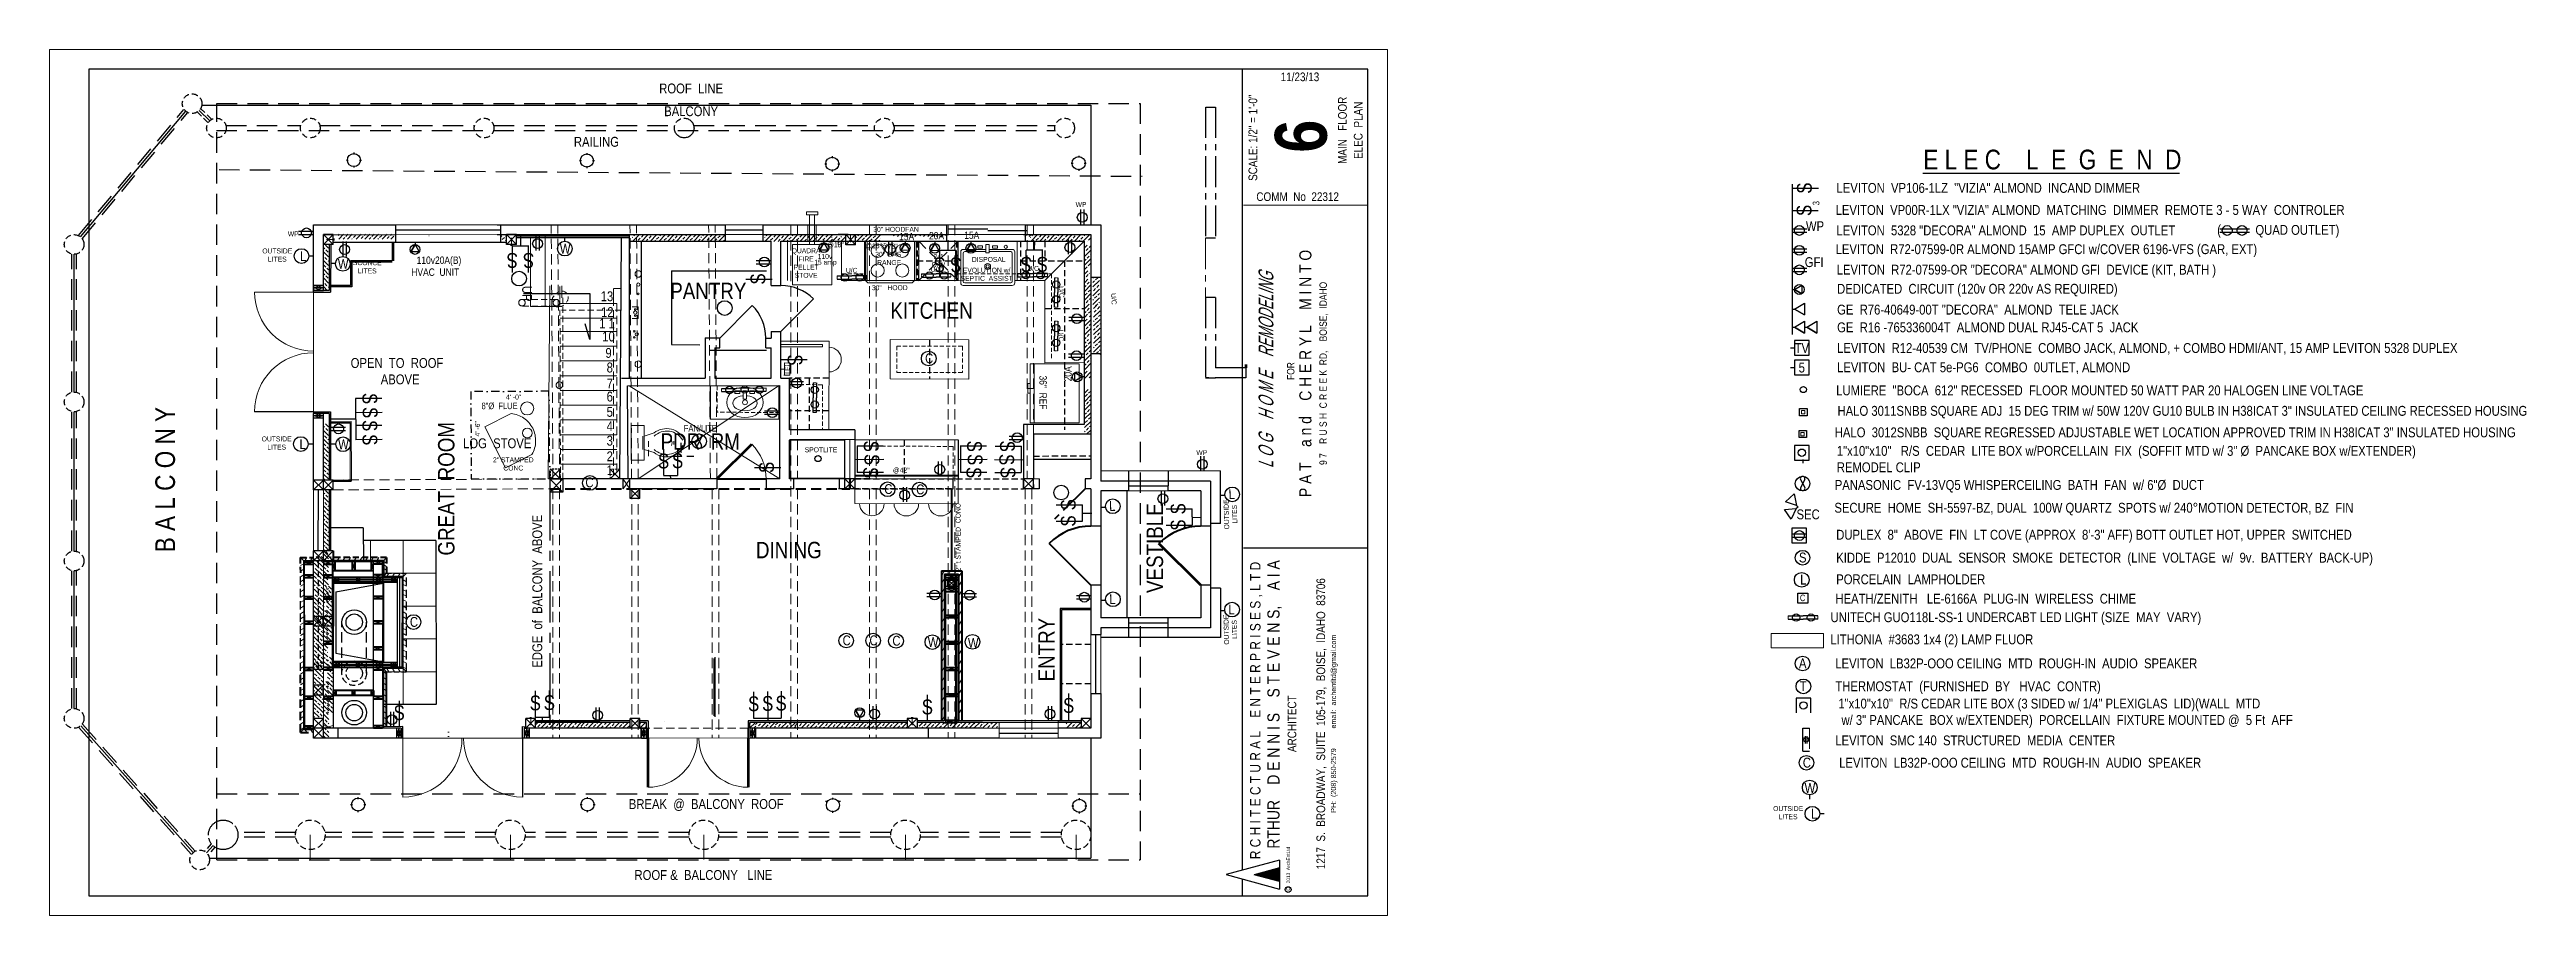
# Model space of a CAD drawing. Header units: inches. Extents: x -298 to 15350, y -6 to 2913.
# Drawn here: x 7123 to 8633, y 1246 to 1774 of the extents above; entities that cross this region are included whole.
import ezdxf

# ---------------------------------------------------------------- set-up
doc = ezdxf.new("R2010")
doc.units = ezdxf.units.IN
doc.header["$MEASUREMENT"] = 0
for name, pattern in [('CENTER', [2, 1.25, -0.25, 0.25, -0.25]), ('DASHDOT2', [0.5, 0.25, -0.125, 0, -0.125]), ('HIDDEN', [0.375, 0.25, -0.125])]:
    doc.linetypes.add(name, pattern=pattern)
for name, color, linetype, lineweight in [('APPLIANCES', 7, 'Continuous', 20), ('BUILT-INS', 36, 'Continuous', 25), ('CABINETS', 36, 'HIDDEN', 25), ('COUNTERTOPS', 7, 'Continuous', 30), ('DOORS', 7, 'Continuous', 60), ('ELEC', 6, 'Continuous', 30), ('ELEC SYMBOLS', 7, 'Continuous', 20), ('EXISTING CEILING BEAMS', 7, 'HIDDEN', 20), ('FLOOR JOIST', 7, 'Continuous', 20), ('FLOORING', 7, 'Continuous', 20), ('HVAC', 1, 'Continuous', 50), ('MASONRY', 1, 'Continuous', 30), ('NEW  ROUIGH SAWN  BEAMS', 3, 'HIDDEN', 40), ('NEW FRAMING', 6, 'Continuous', 30), ('NEW FRAMMING', 6, 'Continuous', 30), ('PLUMBING', 3, 'Continuous', 20), ('ROOF', 7, 'HIDDEN', 30), ('ROOF FRAMING', 7, 'Continuous', 20), ('STAIRS', 7, 'Continuous', 20), ('STOVE HEATING', 1, 'Continuous', 40), ('WALL FRAMING', 9, 'CENTER', 30), ('WALLS', 7, 'Continuous', 30), ('WINDOWS', 5, 'Continuous', 30)]:
    doc.layers.add(name, color=color, linetype=linetype, lineweight=lineweight)
for name, color, linetype in [('LL_ELECTRICAL', 1, 'Continuous'), ('TEXT', 7, 'Continuous'), ('TEXT80', 9, 'Continuous'), ('TITLE BLOCK', 7, 'Continuous'), ('TITLE_BLOCK', 250, 'Continuous')]:
    doc.layers.add(name, color=color, linetype=linetype)
doc.styles.add('ARCH ENT', font='technical.ttf', dxfattribs={"height": 2})
doc.styles.add('ARCHENT', font='technical.ttf', dxfattribs={"height": 6})
doc.styles.add('EXIST', font='romans.shx', dxfattribs={"width": 0.75, "oblique": 20, "height": 12})

msp = doc.modelspace()

# ---------------------------------------------------------------- texts
at = {"layer": 'APPLIANCES', "color": 3, "width": 270.046875, "attachment_point": 5, "style": 'ARCHENT'}
for s, insert, char_height, rotation in [('{\\C1;WP}', (7751.60824, 1679.30994), 3, 0.03277054), ('{\\C1;WP}', (7271.21271, 1661.35222), 3, 0.03277054), ('{\\C7;30" HOODFAN}', (7638.76999, 1664.10476), 3, 0.03277054), ('{\\C1;15A}', (7645.26247, 1659.71304), 4.5, 0.03277054), ('{\\C1;20A}', (7663.51168, 1660.22608), 4.5, 0.03277054), ('{\\C1;15A}', (7684.9438, 1660.52368), 4.5, 0.03277054), ('{\\C1;110v20A(B)}', (7360.07446, 1644.62746), 4.5, 0.03277054), ('{\\C7;QUADRA\\PFIRE\\PPELLET\\PSTOVE}', (7583.93824, 1643.54833), 3, 0.03277054), ('{\\C1;110v}', (7595.45773, 1647.61961), 3, 0.03277054), ('{\\C1;@18"}', (7601.8366, 1654.42425), 3, 0.03277054), ('{\\C1;@18"}', (7625.08663, 1653.80518), 3, 0.03277054), ('{\\C7;30" GAS\\P RANGE}', (7634.01581, 1646.37013), 3, 0.03277054), ('{\\C1;@78"}', (7634.74521, 1653.58196), 3, 0.03277054), ('24"{\\C7;\\P}D/W', (7664.66635, 1644.99864), 3, 0.03277054), ('DISPOSAL', (7695.34674, 1645.75722), 3, 0.03277054), ('{\\C1;HVAC  UNIT}', (7357.80264, 1637.9949), 4.5, 0.03277054), ('{\\C7;PANTRY}', (7524.31137, 1626.58533), 10, 0.03277054), ('{\\C1;15 amp}', (7595.75092, 1643.61366), 3, 0.03277054), ('EVOLUTION w/{\\C7;\\P}SEPTIC  ASSIST', (7694.02482, 1636.71396), 3, 0.03277054), ('{\\C7;30"   HOOD}', (7634.96766, 1628.53806), 3, 0.03277054), ('{\\C7;KITCHEN}', (7660.45968, 1614.52957), 10, 0.03277054), ('{\\C1;TEL}', (7572.41968, 1579.07905), 3, 86.93622648), ('{\\C7;36"  REF}', (7728.44847, 1564.64197), 4.5, 270.03277054), ('{\\C1;20A}', (7743.62534, 1576.02533), 4.5, 90.03277054), ('{\\C7;GREAT  ROOM}', (7364.57824, 1505.94535), 10, 90.03277054), ('{\\C7;PDR  RM}', (7519.39736, 1534.75232), 10, 0.03277054), ('{\\C1;WP}', (7825.20745, 1527.94939), 3, 0.03277054), ('{\\C1;@42"}', (7641.9463, 1517.02221), 3, 0.03277054), ('{\\C7;VESTIBLE}', (7796.67703, 1469.76006), 10, 90.03277054), ('{\\C7;DINING}', (7573.38917, 1468.50334), 10, 0.03277054), ('{\\C7;ENTRY}', (7730.50349, 1407.86623), 10, 90.03277054)]:
    msp.add_mtext(s, dxfattribs=dict(at, insert=insert, char_height=char_height, rotation=rotation))
at = {"layer": 'APPLIANCES', "color": 1, "insert": (7593.03806, 1529.69904), "char_height": 3, "width": 270.046875, "attachment_point": 5, "rotation": 0.03277054, "style": 'ARCHENT'}
msp.add_mtext('{\\C7;SPOTLITE}', dxfattribs=at)
at = {"layer": 'ELEC', "color": 7, "linetype": 'Continuous', "ltscale": 0.75, "attachment_point": 1, "style": 'ARCHENT'}
for s, insert, char_height in [('E L E C    L  E  G  E  N  D', (8265.20119, 1712.70663), 12), ('LEVITON  VP106-1LZ  "VIZIA" ALMOND  INCAND DIMMER', (8212.28115, 1692.39853), 6), ('LEVITON  VP00R-1LX "VIZIA" ALMOND  MATCHING  DIMMER  REMOTE 3 - 5 WAY  CONTROLER', (8211.7524, 1678.92525), 6), ('LEVITON  5328 "DECORA" ALMOND  15  AMP DUPLEX  OUTLET', (8212.28115, 1666.50871), 6), ('LEVITON  R72-07599-0R ALMOND 15AMP GFCI w/COVER 6196-VFS (GAR, EXT)', (8211.7524, 1655.03044), 6), ('LEVITON  R72-07599-OR "DECORA" ALMOND GFI  DEVICE (KIT, BATH )', (8212.38513, 1642.53979), 6), ('GE  R76-40649-00T "DECORA"  ALMOND  TELE JACK', (8212.65301, 1618.18529), 6), ('DEDICATED  CIRCUIT (120v OR 220v AS REQUIRED)', (8212.65301, 1630.88366), 6), ('GE  R16 -765336004T  ALMOND DUAL RJ45-CAT 5  JACK', (8212.65301, 1607.38056), 6), ('LEVITON  R12-40539 CM  TV/PHONE  COMBO JACK, ALMOND, + COMBO HDMI/ANT, 15 AMP LEVITON 5328 DUPLEX', (8212.65301, 1594.78449), 6), ('LEVITON  BU- CAT 5e-PG6  COMBO  0UTLET, ALMOND', (8212.65301, 1583.02223), 6), ('LUMIERE  "BOCA  612" RECESSED  FLOOR MOUNTED 50 WATT PAR 20 HALOGEN LINE VOLTAGE', (8212.10583, 1568.93014), 6), ('HALO 3011SNBB SQUARE ADJ  15 DEG TRIM w/ 50W 120V GU10 BULB IN H38ICAT 3" INSULATED CEILING RECESSED HOUSING ', (8212.91103, 1556.45712), 6), ('1"x10"x10"   R/S  CEDAR  LITE BOX w/PORCELLAIN  FIX  (SOFFIT MTD w/ 3" %%C  PANCAKE BOX w/EXTENDER) \\PREMODEL CLIP', (8212.46348, 1532.04406), 6), ('DUPLEX  8"  ABOVE  FIN  LT COVE (APPROX  8\'-3" AFF) BOTT OUTLET HOT, UPPER  SWITCHED', (8212.11724, 1480.91822), 6), ('KIDDE  P12010  DUAL  SENSOR  SMOKE  DETECTOR  (LINE  VOLTAGE  w/  9v.  BATTERY  BACK-UP)', (8212.11724, 1466.9369), 6), ('PORCELAIN  LAMPHOLDER', (8212.11724, 1453.72437), 6), ('UNITECH GUO118L-SS-1 UNDERCABT LED LIGHT (SIZE  MAY  VARY)', (8208.63484, 1430.61727), 6), ('LEVITON  LB32P-OOO CEILING  MTD  ROUGH-IN  AUDIO  SPEAKER', (8211.54666, 1402.46061), 6), ('THERMOSTAT  (FURNISHED  BY   HVAC  CONTR)', (8211.59203, 1388.52624), 6), ('1"x10"x10"  R/S CEDAR LITE BOX (3 SIDED w/ 1/4" PLEXIGLAS  LID)(WALL  MTD \\P w/ 3" PANCAKE  BOX w/EXTENDER)  PORCELLAIN  FIXTURE MOUNTED @  5 Ft  AFF', (8213.41337, 1377.96156), 6), ('LEVITON  SMC 140  STRUCTURED  MEDIA  CENTER', (8211.54666, 1355.50274), 6), ('LEVITON  LB32P-OOO CEILING  MTD  ROUGH-IN  AUDIO  SPEAKER', (8213.92011, 1341.90723), 6)]:
    msp.add_mtext(s, dxfattribs=dict(at, insert=insert, char_height=char_height))
at = {"layer": 'ELEC', "color": 1, "linetype": 'Continuous', "ltscale": 0.75, "char_height": 9, "width": 7.375, "style": 'ARCHENT'}
for insert, attachment_point, rotation in [((8188.18582, 1685.82143), 1, 90), ((8188.00205, 1672.23251), 1, 90), ((7408.22606, 1640.67247), 1, 180), ((7418.15557, 1640.68081), 1, 180), ((7668.80816, 1638.02283), 1, 180), ((7678.73767, 1638.03117), 1, 180), ((7721.624, 1638.27931), 1, 180), ((7731.5535, 1638.28765), 1, 180), ((7550.0487, 1630.43728), 1, 90), ((7581.68757, 1587.96144), 1, 270), ((7322.39504, 1564.38129), 1, 270), ((7322.39504, 1547.8555), 1, 270), ((7322.5809, 1555.82528), 1, 270), ((7322.45814, 1539.29858), 1, 270), ((7628.17047, 1535.29417), 1, 270), ((7628.5726, 1527.17039), 1, 270), ((7691.12349, 1535.29511), 1, 270), ((7691.52562, 1527.17133), 1, 270), ((7701.64199, 1527.17436), 7, 269.99326665), ((7702.04507, 1535.2981), 7, 269.99326665), ((7555.33118, 1515.53931), 1, 90), ((7627.79201, 1519.24781), 1, 270), ((7690.74503, 1519.24875), 1, 270), ((7702.42165, 1519.25169), 7, 269.99326665), ((7739.30937, 1492.78444), 1, 90), ((7806.27043, 1490.28674), 1, 90), ((7739.31772, 1482.85494), 1, 90), ((7806.27877, 1480.35723), 1, 90)]:
    msp.add_mtext('S', dxfattribs=dict(at, insert=insert, attachment_point=attachment_point, rotation=rotation))
at = {"layer": 'ELEC', "color": 1, "linetype": 'Continuous', "insert": (8197.82342, 1678.80564), "char_height": 4, "width": 4.125, "attachment_point": 1, "rotation": 90, "style": 'ARCHENT'}
msp.add_mtext('3', dxfattribs=at)
at = {"layer": 'ELEC', "color": 3, "linetype": 'Continuous', "ltscale": 0.75, "char_height": 6, "attachment_point": 1, "style": 'ARCHENT'}
for s, insert, width in [(' WP', (8193.63392, 1669.04874), 9.75), ('GFI', (8192.93181, 1647.13366), 12.375)]:
    msp.add_mtext(s, dxfattribs=dict(at, insert=insert, width=width))
at = {"layer": 'ELEC', "color": 7, "linetype": 'Continuous', "ltscale": 0.75, "insert": (8444.4141, 1666.78894), "char_height": 6, "width": 95.375, "attachment_point": 1, "style": 'ARCHENT'}
msp.add_mtext('(           QUAD OUTLET)  ', dxfattribs=at)
at = {"layer": 'ELEC', "color": 1, "linetype": 'Continuous', "ltscale": 0.375, "char_height": 6, "width": 6.875, "attachment_point": 1, "style": 'ARCHENT'}
for s, insert in [('L', (7275.42554, 1650.80559)), ('\\pt0;W', (7433.79694, 1655.33579)), ('\\pt0;W', (7298.41633, 1646.07598)), ('C', (7656.50879, 1588.48905)), ('L', (7275.03801, 1536.18541)), ('\\pt0;W', (7298.58906, 1536.02405)), ('C', (7449.36665, 1512.81748)), ('C', (7631.62447, 1508.75638)), ('C', (7651.05985, 1508.55406)), ('S', (8189.37742, 1467.01322)), ('L', (8190.16279, 1453.5325)), ('C', (7342.34084, 1427.76455)), ('C', (7606.19604, 1416.49899)), ('C', (7622.59465, 1416.49899)), ('C', (7636.56382, 1416.29667)), ('\\pt0;W', (7658.15414, 1415.52057)), ('\\pt0;W', (7682.61675, 1414.97327)), ('A', (8189.37077, 1402.50715)), ('C', (8191.74422, 1341.95377)), ('\\pt0;W', (8192.84549, 1326.46298)), ('L', (8196.74886, 1310.79616))]:
    msp.add_mtext(s, dxfattribs=dict(at, insert=insert))
at = {"layer": 'ELEC', "color": 1, "linetype": 'Continuous', "ltscale": 0.75, "style": 'ARCHENT'}
for s, insert, char_height, width, attachment_point in [('TV', (8191.10986, 1591.73865), 6, 8.875, 5), ('S', (7493.58865, 1527.35192), 9, 7.375, 1), ('S', (7502.14466, 1527.53779), 9, 7.375, 1), ('S', (7415.38295, 1379.85398), 9, 7.375, 1), ('S', (7423.93896, 1380.03985), 9, 7.375, 1), ('S', (7548.52498, 1379.35804), 9, 7.375, 1), ('S', (7557.08099, 1379.54391), 9, 7.375, 1), ('S', (7565.26503, 1379.72979), 9, 7.375, 1), ('S', (7654.44332, 1377.39411), 9, 7.375, 1), ('S', (7740.61271, 1378.31606), 9, 7.375, 1), ('S', (7332.36016, 1373.90238), 9, 7.375, 1)]:
    msp.add_mtext(s, dxfattribs=dict(at, insert=insert, char_height=char_height, width=width, attachment_point=attachment_point))
at = {"layer": 'ELEC', "color": 1, "linetype": 'Continuous', "ltscale": 0.75, "insert": (8191.10986, 1579.8153), "char_height": 6, "attachment_point": 5, "style": 'ARCHENT'}
msp.add_mtext('5', dxfattribs=at)
at = {"layer": 'ELEC', "color": 7, "linetype": 'Continuous', "lineweight": 30, "ltscale": 0.75, "char_height": 6, "attachment_point": 1, "style": 'ARCHENT'}
for s, insert in [('HALO  3012SNBB  SQUARE REGRESSED ADJUSTABLE WET LOCATION APPROVED TRIM IN H38ICAT 3" INSULATED HOUSING ', (8211.2225, 1543.33811)), ('PANASONIC  FV-13VQ5 WHISPERCEILING  BATH  FAN  w/ 6"%%C  DUCT', (8211.2225, 1511.28867))]:
    msp.add_mtext(s, dxfattribs=dict(at, insert=insert))
at = {"layer": 'ELEC', "color": 1, "linetype": 'Continuous', "ltscale": 0.375, "char_height": 6, "width": 6.875, "attachment_point": 3, "rotation": 1.31800129, "style": 'ARCHENT'}
for insert in [(7772.50257, 1498.46515), (7845.3292, 1505.67982), (7772.58822, 1441.7303), (7845.24486, 1435.43147)]:
    msp.add_mtext('L', dxfattribs=dict(at, insert=insert))
at = {"layer": 'ELEC', "color": 7, "linetype": 'Continuous', "ltscale": 0.375, "insert": (8211.01145, 1497.36275), "char_height": 6, "attachment_point": 1, "style": 'ARCHENT'}
msp.add_mtext('SECURE  HOME  SH-5597-BZ, DUAL  100W QUARTZ  SPOTS w/ 240%%DMOTION DETECTOR, BZ  FIN', dxfattribs=at)
at = {"layer": 'ELEC', "color": 7, "linetype": 'Continuous', "ltscale": 0.375, "insert": (8187.91147, 1493.3334), "char_height": 6, "width": 26.375, "attachment_point": 1, "style": 'ARCHENT'}
msp.add_mtext('SEC', dxfattribs=at)
at = {"layer": 'ELEC', "color": 1, "linetype": 'HIDDEN', "ltscale": 0.75, "insert": (8189.9884, 1441.41534), "char_height": 4, "width": 6.9375, "attachment_point": 1, "style": 'ARCHENT'}
msp.add_mtext('C', dxfattribs=at)
at = {"layer": 'ELEC', "color": 7, "linetype": 'HIDDEN', "ltscale": 0.75, "insert": (8211.64561, 1441.93187), "char_height": 6, "attachment_point": 1, "style": 'ARCHENT'}
msp.add_mtext('HEATH/ZENITH   LE-6166A  PLUG-IN  WIRELESS  CHIME', dxfattribs=at)
at = {"layer": 'ELEC', "color": 7, "linetype": 'HIDDEN', "lineweight": 9, "ltscale": 1.25, "insert": (8208.48984, 1417.11534), "char_height": 6, "attachment_point": 1, "style": 'ARCHENT'}
msp.add_mtext('LITHONIA  #3683 1x4 (2) LAMP FLUOR', dxfattribs=at)
at = {"layer": 'ELEC', "color": 3, "linetype": 'Continuous', "ltscale": 0.375, "insert": (8189.90117, 1388.55194), "char_height": 6, "width": 6.875, "attachment_point": 1, "style": 'ARCHENT'}
msp.add_mtext('T', dxfattribs=at)
at = {"layer": 'ELEC SYMBOLS', "insert": (7518.79319, 1546.13483), "char_height": 4, "width": 360.0625, "attachment_point": 5, "rotation": 0.03277054, "style": 'ARCHENT'}
msp.add_mtext('{\\C7;\\P\\C1; FAN/LITE}', dxfattribs=at)
at = {"layer": 'STOVE HEATING', "color": 6, "char_height": 3, "width": 270.046875, "attachment_point": 5, "style": 'ARCHENT'}
for insert, rotation in [((7611.71559, 1639.10029), 0.03277054), ((7663.49661, 1639.74043), 0.03277054), ((7722.38941, 1640.27797), 0.03277054), ((7739.75324, 1625.96996), 273.85008693), ((7771.56924, 1621.70231), 273.85008693), ((7739.43297, 1599.29712), 273.85008693)]:
    msp.add_mtext('U/C{\\C7;   }', dxfattribs=dict(at, insert=insert, rotation=rotation))
at = {"layer": 'TEXT80', "color": 9, "width": 360.0625, "attachment_point": 5, "style": 'ARCHENT'}
for s, insert, char_height, rotation in [('{\\C7;ROOF  LINE}', (7513.83807, 1749.9959), 6, 0.03277054), ('{\\C7;BALCONY}', (7513.83807, 1736.10405), 6, 0.03277054), ('{\\C7;RAILING}', (7456.09424, 1717.45345), 6, 0.03277054), ('{\\C7;UP}', (7413.79891, 1624.91562), 6, 270.03277054), ('{\\C7; 13}', (7461.55209, 1623.28949), 6, 0.03277054), ('{\\C7; 12}', (7461.74303, 1613.65439), 6, 0.03277054), ('{\\C7;1 1}', (7462.52373, 1606.74352), 6, 0.03277054), ('{\\C7; 10}', (7462.52373, 1598.76626), 6, 0.03277054), ('{\\C7; 9}', (7462.52373, 1588.74352), 6, 0.03277054), ('{\\C7;OPEN  TO  ROOF\\P  ABOVE }', (7334.48291, 1577.6109), 6, 0.03277054), ('{\\C7;8}', (7464.224, 1579.83919), 6, 0.03277054), ('{\\C7;7}', (7464.224, 1570.12228), 6, 0.03277054), ('{\\C7;5}', (7464.224, 1552.79481), 6, 0.03277054), ('{\\C7;6}', (7464.224, 1562.13805), 6, 0.03277054), ('{\\C7;B A L C O N Y}', (7193.18032, 1511.54374), 12, 90.03277054), ('{\\C7;4}', (7464.224, 1544.13107), 6, 0.03277054), ('{\\C7;3}', (7464.224, 1535.24812), 6, 0.03277054), ('{\\C7;2}', (7464.224, 1525.73501), 6, 0.03277054), ('{\\C7;1}', (7464.224, 1517.24115), 6, 0.03277054)]:
    msp.add_mtext(s, dxfattribs=dict(at, insert=insert, char_height=char_height, rotation=rotation))
at = {"layer": 'TEXT80', "color": 6, "char_height": 3, "width": 360.0625, "attachment_point": 5, "style": 'ARCHENT'}
for s, insert, rotation in [('\\A1;\\P{\\C1;OUTSIDE\\PLITES}', (7261.47549, 1650.94249), 0.03277054), ('\\A1;\\P{\\C1;SCONCE\\PLITES}', (7316.38326, 1643.75744), 359.61327483), ('\\A1;\\P{\\C1;OUTSIDE\\PLITES}', (7261.08797, 1536.3223), 0.03277054), ('\\A1;\\P{\\C1;OUTSIDE\\PLITES}', (7840.26109, 1490.28863), 91.28523075), ('\\A1;\\P{\\C1;OUTSIDE\\PLITES}', (7840.17675, 1420.04029), 91.28523075), ('\\A1;\\P{\\C1;OUTSIDE\\PLITES}', (8182.79882, 1310.93305), 0.03277054)]:
    msp.add_mtext(s, dxfattribs=dict(at, insert=insert, rotation=rotation))
at = {"layer": 'TEXT80', "color": 4, "width": 360.0625, "attachment_point": 5, "rotation": 0.03277054, "style": 'ARCHENT'}
for s, insert, char_height in [('8"%%C  FLUE', (7397.0229, 1556.40302), 4), ('LOG  STOVE', (7395.57935, 1533.64435), 6)]:
    msp.add_mtext(s, dxfattribs=dict(at, insert=insert, char_height=char_height))
at = {"layer": 'TEXT80', "color": 1, "char_height": 3, "width": 360.0625, "attachment_point": 5, "style": 'ARCHENT'}
for s, insert, rotation in [('\\A1;{\\C7;\\P}4\' -0"', (7405.57925, 1564.35511), 0.03277054), ('\\A1;{\\C7;\\P}4\' -6"', (7381.03103, 1542.50215), 90.03277054), ('\\A1;{\\C7;\\P}2" t STAMPED  CONC', (7674.15508, 1476.32509), 90.03277054)]:
    msp.add_mtext(s, dxfattribs=dict(at, insert=insert, rotation=rotation))
at = {"layer": 'TEXT80', "color": 7, "insert": (7405.39185, 1523.56256), "char_height": 3, "width": 360.0625, "attachment_point": 5, "rotation": 0.03277054, "style": 'ARCHENT'}
msp.add_mtext('\\A1;\\P{\\C1;2" STAMPED}\\P{\\C1;CONC}', dxfattribs=at)
at = {"layer": 'TEXT80', "char_height": 6, "width": 360.0625, "attachment_point": 5, "style": 'ARCHENT'}
for s, insert, rotation in [('{\\C7;EDGE  of  BALCONY  ABOVE}', (7420.05101, 1443.45311), 90.03277054), ('{\\C7;BREAK  @  BALCONY  ROOF}', (7523.04599, 1313.11584), 0.03277054), ('{\\C7; ROOF &  BALCONY   LINE}', (7520.36053, 1270.40458), 0.03277054)]:
    msp.add_mtext(s, dxfattribs=dict(at, insert=insert, rotation=rotation))
at = {"layer": 'TITLE BLOCK', "color": 7, "linetype": 'Continuous', "lineweight": 30, "ltscale": 0.5, "char_height": 5.2755304, "attachment_point": 5, "style": 'ARCH ENT'}
for s, insert in [('\\A1;11/23/13', (7885.10543, 1757.08215)), ('COMM  No  22312', (7883.69594, 1684.02043))]:
    msp.add_mtext(s, dxfattribs=dict(at, insert=insert))
at = {"layer": 'TITLE BLOCK', "color": 7, "linetype": 'Continuous', "lineweight": 30, "ltscale": 0.5, "rotation": 90, "style": 'ARCH ENT'}
for s, insert, char_height, attachment_point in [('SCALE: 1/2" = 1\'-0"  ', (7856.4174, 1719.97591), 5.2755304, 5), ('MAIN   FLOOR', (7911.02977, 1724.50545), 5.2755304, 5), ('ELEC  PLAN', (7920.63469, 1724.50545), 5.27553, 5), ('{\\fTechnical|b1|i0|c0|p34;6}', (7869.79988, 1720.92368), 31.6531824, 2), ('\\P{\\H0.3769x;  FOR\\P\\H1.644x;P A T    a n d    C H E R Y L    M I N T O\\P\\H0.6083x;9 7    R U S H  C R E E K  RD,    BOISE,  IDAHO}', (7879.85096, 1576.27587), 11.9011152, 5), ('        R C H I T E C T U R A L    E N T E R P R I S E S , L T D\\P{\\H1.167x;          RTHUR    D E N N I S    S T E V E N S,    A I A\\P\\H0.7145x;ARCHITECT\\P\\P1217  S.  BROADWAY,  SUITE  105-179,  BOISE,  IDAHO  83706\\P\\H0.5999x;PH:  (208) 850-2579          email:  archentltd@gmail.com}', (7854.69534, 1362.69194), 6.3306365, 2)]:
    msp.add_mtext(s, dxfattribs=dict(at, insert=insert, char_height=char_height, attachment_point=attachment_point))
at = {"layer": 'TITLE BLOCK', "color": 7, "linetype": 'Continuous', "lineweight": 9, "ltscale": 50, "insert": (7859.87938, 1578.23392), "char_height": 9, "width": 201.5, "attachment_point": 2, "rotation": 90, "style": 'EXIST'}
msp.add_mtext('{\\fTechnical|b0|i0|c0|p34;L O G    H O M E    REMODELING}', dxfattribs=at)
at = {"layer": 'TITLE BLOCK', "color": 7, "linetype": 'HIDDEN', "insert": (7876.88645, 1260.91532), "char_height": 2.0982943, "width": 29.5, "attachment_point": 1, "rotation": 90, "style": 'ARCHENT'}
msp.add_mtext('C   2013  ArchEntLtd', dxfattribs=at)

# ---------------------------------------------------------------- blocks, each defined once
blk = doc.blocks.new('A$C4B672F97')
at = {"layer": 'STAIRS', "color": 7, "linetype": 'HIDDEN', "lineweight": 9, "ltscale": 15}
for p, q in [((-3.1, 2.5), (-18, -12.3)), ((-0.3, -0.3), (-15.2, -15.2))]:
    blk.add_line(p, q, dxfattribs=at)
at = {"layer": 'STAIRS', "linetype": 'DASHDOT2', "lineweight": 9, "ltscale": 150}
for centre in [(-1.7, 1.1), (-16.6, -13.7)]:
    blk.add_circle(centre, 2, dxfattribs=at)
at = {"layer": 'STAIRS', "color": 7, "linetype": 'HIDDEN', "lineweight": 9, "ltscale": 15}
for centre, start, end in [((-1.7, 5.6), 0, 180), ((-1.7, 3.1), 180, 0)]:
    blk.add_arc(centre, 4, start, end, dxfattribs=at)

# ---------------------------------------------------------------- hatches: boundary and pattern name
at = {"layer": 'NEW FRAMING', "linetype": 'Continuous', "lineweight": 9, "ltscale": 25}
h = msp.add_hatch(dxfattribs=at)
h.set_pattern_fill('ANSI33', scale=15, angle=90, style=0)
h.set_pattern_definition([(135, (8555.9147, -3317.5678), (-2.6516504, -2.6516504), []), (135, (8555.9147, -3314.916), (-2.6516504, -2.6516504), [1.875, -0.9375])])
h.paths.add_polyline_path([(7289.75792, 1626.90975), (7292.75792, 1626.90975), (7292.75792, 1654.44943), (7289.75792, 1654.44943)])
h = msp.add_hatch(dxfattribs=at)
h.set_pattern_fill('ANSI33', scale=15, style=0)
h.set_pattern_definition([(45, (2360.5694, 394.9716), (-2.6516504, 2.6516504), []), (45, (2363.221, 394.9716), (-2.6516504, 2.6516504), [1.875, -0.9375])])
h.paths.add_polyline_path([(7298.58661, 1661.12837), (7298.58661, 1658.12837), (7332.58661, 1658.12837), (7332.58661, 1661.12837)])
h = msp.add_hatch(dxfattribs=at)
h.set_pattern_fill('ANSI33', color=256, scale=15, style=0)
h.set_pattern_definition([(45, (2459.9864, 397.0166), (-2.6516504, 2.6516504), []), (45, (2462.638, 397.0166), (-2.6516504, 2.6516504), [1.875, -0.9375])])
h.paths.add_polyline_path([(7397.59281, 1660.17341), (7397.59281, 1657.17341), (7401.34281, 1657.17341), (7401.34281, 1660.17341)])
h = msp.add_hatch(dxfattribs=at)
h.set_pattern_fill('ANSI33', color=256, scale=15, style=0)
h.set_pattern_definition([(45, (2445.6567, 397.017), (-2.6516504, 2.6516504), []), (45, (2448.3084, 397.017), (-2.6516504, 2.6516504), [1.875, -0.9375])])
h.paths.add_polyline_path([(7407.34281, 1660.90935), (7407.34281, 1660.17365), (7422.67399, 1660.17365), (7422.67399, 1660.90935)])
h.paths.add_polyline_path([(7407.34281, 1659.90935), (7422.67399, 1659.90937), (7422.67399, 1660.17365), (7407.34281, 1660.17365)])
h = msp.add_hatch(dxfattribs=at)
h.set_pattern_fill('ANSI33', scale=15, style=0)
h.set_pattern_definition([(45, (2496.0007, 396.7866), (-2.6516504, 2.6516504), []), (45, (2498.6523, 396.7866), (-2.6516504, 2.6516504), [1.875, -0.9375])])
h.paths.add_polyline_path([(7470.34291, 1659.94346), (7470.34291, 1660.90934), (7431.01791, 1660.90934), (7431.01791, 1659.94346)])
h = msp.add_hatch(dxfattribs=at)
h.set_pattern_fill('ANSI33', scale=15, style=0)
h.set_pattern_definition([(45, (2542.824, 396.599), (-2.6516504, 2.6516504), []), (45, (2545.4756, 396.599), (-2.6516504, 2.6516504), [1.875, -0.9375])])
h.paths.add_polyline_path([(7519.8412, 1659.75569), (7477.8412, 1659.75569), (7477.8412, 1656.75569), (7519.8412, 1656.75569)])
h.paths.add_polyline_path([(7519.8412, 1660.90908), (7477.8412, 1660.90908), (7477.8412, 1659.75569), (7519.8412, 1659.75569)])
h = msp.add_hatch(dxfattribs=at)
h.set_pattern_fill('ANSI33', scale=15, style=0)
h.set_pattern_definition([(45, (2584.8256, 396.7523), (-2.6516504, 2.6516504), []), (45, (2587.4772, 396.7523), (-2.6516504, 2.6516504), [1.875, -0.9375])])
h.paths.add_polyline_path([(7534.59279, 1656.90908), (7534.59279, 1659.90908), (7519.84281, 1659.90908), (7519.84281, 1656.90908)])
h.paths.add_polyline_path([(7534.59279, 1659.90908), (7534.59279, 1660.90908), (7519.84281, 1660.90908), (7519.84281, 1659.90908)])
h = msp.add_hatch(dxfattribs=at)
h.set_pattern_fill('ANSI33', scale=15, style=0)
h.set_pattern_definition([(45, (2623.5272, 396.599), (-2.6516504, 2.6516504), []), (45, (2626.179, 396.599), (-2.6516504, 2.6516504), [1.875, -0.9375])])
h.paths.add_polyline_path([(7600.54446, 1659.75569), (7558.54446, 1659.75569), (7558.54446, 1656.75569), (7600.54446, 1656.75569)])
h.paths.add_polyline_path([(7600.54446, 1660.90908), (7558.54446, 1660.90908), (7558.54446, 1659.75569), (7600.54446, 1659.75569)])
h = msp.add_hatch(dxfattribs=at)
h.set_pattern_fill('ANSI33', scale=15, style=0)
h.set_pattern_definition([(45, (2664.496, 396.599), (-2.6516504, 2.6516504), []), (45, (2667.1475, 396.599), (-2.6516504, 2.6516504), [1.875, -0.9375])])
h.paths.add_polyline_path([(7608.0886, 1656.75569), (7608.0886, 1659.75569), (7599.5131, 1659.75569), (7599.5131, 1656.75569)])
h = msp.add_hatch(dxfattribs=at)
h.set_pattern_fill('ANSI33', scale=15, style=0)
h.set_pattern_definition([(45, (2679.5122, 396.7507), (-2.6516504, 2.6516504), []), (45, (2682.164, 396.7507), (-2.6516504, 2.6516504), [1.875, -0.9375])])
h.paths.add_polyline_path([(7629.6093, 1659.90751), (7629.6093, 1661.06089), (7614.52947, 1661.06089), (7614.52947, 1659.90751)])
h.paths.add_polyline_path([(7629.6093, 1656.90751), (7629.6093, 1659.90751), (7614.52947, 1659.90751), (7614.52947, 1656.90751)])
h = msp.add_hatch(dxfattribs=at)
h.set_pattern_fill('ANSI33', scale=15, style=0)
h.set_pattern_definition([(45, (2701.2858, 396.599), (-2.6516504, 2.6516504), []), (45, (2703.9374, 396.599), (-2.6516504, 2.6516504), [1.875, -0.9375])])
h.paths.add_polyline_path([(7670.59281, 1659.75569), (7670.59281, 1660.90908), (7636.303, 1660.90908), (7636.303, 1659.75569)])
h = msp.add_hatch(dxfattribs=at)
h.set_pattern_fill('ANSI33', scale=15, style=0)
h.set_pattern_definition([(45, (2744.5754, 396.599), (-2.6516504, 2.6516504), []), (45, (2747.227, 396.599), (-2.6516504, 2.6516504), [1.875, -0.9375])])
h.paths.add_polyline_path([(7716.59281, 1660.90908), (7716.59281, 1659.75569), (7721.59263, 1659.75569), (7721.59263, 1660.90908)])
h = msp.add_hatch(dxfattribs=at)
h.set_pattern_fill('ANSI33', scale=15, style=0)
h.set_pattern_definition([(45, (2785.544, 396.599), (-2.6516504, 2.6516504), []), (45, (2788.1957, 396.599), (-2.6516504, 2.6516504), [1.875, -0.9375])])
h.paths.add_polyline_path([(7757.59281, 1656.75569), (7757.59281, 1659.75569), (7720.56126, 1659.75569), (7720.56126, 1656.75569)])
h.paths.add_polyline_path([(7757.59281, 1659.75569), (7757.59281, 1660.90908), (7720.56126, 1660.90908), (7720.56126, 1659.75569)])
h = msp.add_hatch(dxfattribs=at)
h.set_pattern_fill('ANSI33', scale=15, style=0)
h.set_pattern_definition([(45, (2999.56, 91.3216), (-2.6516504, 2.6516504), []), (45, (3002.212, 91.3216), (-2.6516504, 2.6516504), [1.875, -0.9375])])
h.paths.add_polyline_path([(7757.57581, 1636.47787), (7757.57581, 1637.26078, -0.407485201), (7755.62186, 1639.26025), (7753.82742, 1639.26025), (7753.82742, 1618.55933), (7755.76781, 1618.55933, -0.2993313505), (7757.57581, 1619.8088), (7757.57581, 1621.83349, -0.3874511976), (7757.12186, 1622.33136, -0.3874511976), (7757.57581, 1622.82924), (7757.57581, 1626.98835, -0.4007847863), (7756.62186, 1627.98729, -0.4007847863), (7757.57581, 1628.98623), (7757.57581, 1632.47893, -0.407485201), (7755.62186, 1634.4784, -0.407485201)])
h.paths.add_polyline_path([(7755.62186, 1617.80933, -0.0963961176), (7755.76781, 1618.55933), (7753.82742, 1618.55933), (7753.82742, 1617.05933), (7755.76781, 1617.05933, -0.0963961176)])
h.paths.add_polyline_path([(7757.57581, 1615.80986, -0.2993313505), (7755.76781, 1617.05933), (7753.82742, 1617.05933), (7753.82742, 1614.4784), (7757.57581, 1614.4784)])
h.paths.add_polyline_path([(7757.57581, 1618.55933), (7755.76781, 1618.55933, 0.0963961176), (7755.62186, 1617.80933, 0.0963961176), (7755.76781, 1617.05933), (7757.57581, 1617.05933)])
h.paths.add_polyline_path([(7757.57581, 1607.27785), (7753.82742, 1607.27785), (7753.82742, 1587.26871), (7757.57581, 1588.42591), (7757.57581, 1597.21444, -0.7761532986), (7755.69894, 1597.69515, -0.7761532986), (7757.57581, 1598.17587)])
h.paths.add_polyline_path([(7755.63225, 1599.52844, -1), (7754.63225, 1599.52844, -1)], flags=16)
h.paths.add_polyline_path([(7755.63225, 1595.79996, -1), (7754.63225, 1595.79996, -1)], flags=16)
h.paths.add_polyline_path([(7757.57581, 1588.42591), (7753.82742, 1587.26871), (7753.82742, 1573.4784), (7757.57581, 1573.47848), (7757.57581, 1577.47846, -0.4111569197), (7755.59671, 1579.47835, -0.4111569197), (7757.57581, 1581.47824)])
h.paths.add_polyline_path([(7757.56946, 1614.4784), (7753.82742, 1614.4784), (7753.82742, 1607.27785), (7757.56946, 1607.27785)])
h.paths.add_polyline_path([(7754.70262, 1610.98181, -1), (7756.70262, 1610.98181, -1)], flags=16)
h.paths.add_polyline_path([(7756.20262, 1609.08662, -1), (7755.20262, 1609.08662, -1)], flags=16)
h.paths.add_polyline_path([(7755.20262, 1612.8151, -1), (7756.20262, 1612.8151, -1)], flags=16)
edge = h.paths.add_edge_path()
edge.add_line((7757.82743, 1641.24966), (7757.82743, 1654.47813))
edge.add_line((7757.82743, 1654.47813), (7753.82742, 1654.47813))
edge.add_line((7753.82742, 1654.47813), (7753.82742, 1639.26025))
edge.add_line((7753.82742, 1639.26025), (7755.62186, 1639.26025))
edge.add_arc((7757.62186, 1639.26025), 2, 84.1005934, 180, ccw=False)
edge = h.paths.add_edge_path()
edge.add_line((7757.82236, 1581.46558), (7757.82743, 1585.9784))
edge.add_line((7757.82743, 1585.9784), (7757.82743, 1615.81992))
edge.add_arc((7757.62186, 1617.80933), 2, 268.68067385, 275.8994066, ccw=False)
edge.add_line((7757.57581, 1615.80986), (7757.57581, 1598.17587))
edge.add_arc((7756.69894, 1597.69515), 1, -28.73222162, 28.73222162, ccw=False)
edge.add_line((7757.57581, 1597.21444), (7757.57581, 1581.47824))
edge.add_arc((7757.59671, 1579.47835), 2, 83.52175655, 90.59858604, ccw=False)
h.paths.add_polyline_path([(7757.82743, 1617.05933), (7757.82743, 1618.55933), (7757.57581, 1618.55933), (7757.57581, 1617.05933)])
edge = h.paths.add_edge_path()
edge.add_line((7757.81339, 1573.47849), (7757.8179, 1577.49062))
edge.add_arc((7757.59671, 1579.47835), 2, 269.40141396, 276.3495671, ccw=False)
edge.add_line((7757.57581, 1577.47846), (7757.57581, 1573.47848))
edge.add_line((7757.57581, 1573.47848), (7757.81339, 1573.47849))
h = msp.add_hatch(dxfattribs=at)
h.set_pattern_fill('ANSI33', scale=15, style=0)
h.set_pattern_definition([(45, (2764.7836, 198.787), (-2.6516504, 2.6516504), []), (45, (2767.4353, 198.787), (-2.6516504, 2.6516504), [1.875, -0.9375])])
h.paths.add_polyline_path([(7762.79926, 1634.90935), (7758.79926, 1634.90935), (7758.79926, 1616.94379), (7762.79926, 1616.94378)])
h = msp.add_hatch(dxfattribs=at)
h.set_pattern_fill('ANSI33', scale=15, style=0)
h.set_pattern_definition([(45, (2765.1676, 169.7282), (-2.6516504, 2.6516504), []), (45, (2767.8193, 169.7282), (-2.6516504, 2.6516504), [1.875, -0.9375])])
h.paths.add_polyline_path([(7763.18327, 1617.88415), (7759.18327, 1617.88518), (7759.18327, 1587.88507), (7763.18327, 1587.88506)])
h = msp.add_hatch(dxfattribs=at)
h.set_pattern_fill('ANSI33', scale=15, style=0)
h.set_pattern_definition([(45, (2759.7957, 118.4), (-2.6516504, 2.6516504), []), (45, (2762.4473, 118.4), (-2.6516504, 2.6516504), [1.875, -0.9375])])
h.paths.add_polyline_path([(7757.59085, 1566.56887), (7753.59085, 1566.5699), (7753.81124, 1539.16911), (7757.81124, 1539.16911)])
h = msp.add_hatch(dxfattribs=at)
h.set_pattern_fill('ANSI33', scale=15, angle=90, style=0)
h.set_pattern_definition([(135, (8555.8597, -3426.424), (-2.6516504, -2.6516504), []), (135, (8555.8597, -3423.7724), (-2.6516504, -2.6516504), [1.875, -0.9375])])
h.paths.add_polyline_path([(7289.7029, 1511.59322), (7292.7029, 1511.59322), (7292.7029, 1545.59322), (7289.7029, 1545.59322)])
h = msp.add_hatch(dxfattribs=at)
h.set_pattern_fill('ANSI33', scale=15, angle=90, style=0)
h.set_pattern_definition([(135, (8555.89, -3467.057), (-2.6516504, -2.6516504), []), (135, (8555.89, -3464.4054), (-2.6516504, -2.6516504), [1.875, -0.9375])])
h.paths.add_polyline_path([(7289.73314, 1470.96018), (7292.73314, 1470.96018), (7292.73314, 1504.96018), (7289.73314, 1504.96018)])
h = msp.add_hatch(dxfattribs=at)
h.set_pattern_fill('ANSI33', scale=15, angle=90, style=0)
h.set_pattern_definition([(135, (8555.8656, -3501.5705), (-2.6516504, -2.6516504), []), (135, (8555.8656, -3498.919), (-2.6516504, -2.6516504), [1.875, -0.9375])])
h.paths.add_polyline_path([(7289.70874, 1436.4467), (7292.70874, 1436.4467), (7292.70874, 1470.4467), (7289.70874, 1470.4467)])
h = msp.add_hatch(dxfattribs=at)
h.set_pattern_fill('ANSI33', scale=15, angle=90, style=0)
h.set_pattern_definition([(135, (8550.1603, -3507.2784), (-2.6516504, -2.6516504), []), (135, (8550.1603, -3504.6267), (-2.6516504, -2.6516504), [1.875, -0.9375])])
h.paths.add_polyline_path([(7284.00352, 1430.73884), (7287.00352, 1430.73884), (7287.00352, 1464.73884), (7284.00352, 1464.73884)])
h = msp.add_hatch(dxfattribs=at)
h.set_pattern_fill('ANSI33', scale=15, angle=90, style=0)
h.set_pattern_definition([(135, (8553.1603, -3507.2784), (-2.6516504, -2.6516504), []), (135, (8553.1603, -3504.6267), (-2.6516504, -2.6516504), [1.875, -0.9375])])
h.paths.add_polyline_path([(7287.00352, 1430.73884), (7290.00352, 1430.73884), (7290.00352, 1464.73884), (7287.00352, 1464.73884)])
h = msp.add_hatch(dxfattribs=at)
h.set_pattern_fill('ANSI33', scale=15, angle=90, style=0)
h.set_pattern_definition([(135, (8557.654, -3525.3853), (-2.6516504, -2.6516504), []), (135, (8557.654, -3522.7337), (-2.6516504, -2.6516504), [1.875, -0.9375])])
h.paths.add_polyline_path([(7291.49737, 1412.63189), (7294.49737, 1412.63189), (7294.49737, 1446.63189), (7291.49737, 1446.63189)])
h = msp.add_hatch(dxfattribs=at)
h.set_pattern_fill('ANSI33', scale=15, angle=90, style=0)
h.set_pattern_definition([(135, (8549.7513, -3541.409), (-2.6516504, -2.6516504), []), (135, (8549.7513, -3538.7574), (-2.6516504, -2.6516504), [1.875, -0.9375])])
h.paths.add_polyline_path([(7286.59449, 1396.60818), (7289.59449, 1396.60818), (7289.59449, 1430.60818), (7286.59449, 1430.60818)])
h.paths.add_polyline_path([(7283.59449, 1396.60818), (7286.59449, 1396.60818), (7286.59449, 1430.60818), (7283.59449, 1430.60818)])
h = msp.add_hatch(dxfattribs=at)
h.set_pattern_fill('ANSI33', scale=15, angle=90, style=0)
h.set_pattern_definition([(135, (8555.451, -3540.247), (-2.6516504, -2.6516504), []), (135, (8555.451, -3537.5954), (-2.6516504, -2.6516504), [1.875, -0.9375])])
h.paths.add_polyline_path([(7289.29415, 1397.77016), (7292.29415, 1397.77016), (7292.29415, 1431.77016), (7289.29415, 1431.77016)])
h = msp.add_hatch(dxfattribs=at)
h.set_pattern_fill('ANSI33', scale=15, angle=90, style=0)
h.set_pattern_definition([(135, (8549.7513, -3571.409), (-2.6516504, -2.6516504), []), (135, (8549.7513, -3568.7574), (-2.6516504, -2.6516504), [1.875, -0.9375])])
h.paths.add_polyline_path([(7286.59448, 1366.6082), (7289.59448, 1366.6082), (7289.59448, 1400.6082), (7286.59448, 1400.6082)])
h.paths.add_polyline_path([(7283.59448, 1366.6082), (7286.59448, 1366.6082), (7286.59448, 1400.6082), (7283.59448, 1400.6082)])
h = msp.add_hatch(dxfattribs=at)
h.set_pattern_fill('ANSI33', scale=15, angle=90, style=0)
h.set_pattern_definition([(135, (8558.293, -3568.8165), (-2.6516504, -2.6516504), []), (135, (8558.293, -3566.165), (-2.6516504, -2.6516504), [1.875, -0.9375])])
h.paths.add_polyline_path([(7292.13615, 1369.20073), (7295.13615, 1369.20073), (7295.13615, 1403.20073), (7292.13615, 1403.20073)])
h = msp.add_hatch(dxfattribs=at)
h.set_pattern_fill('ANSI33', scale=15, angle=90, style=0)
h.set_pattern_definition([(135, (8556.0898, -3583.6782), (-2.6516504, -2.6516504), []), (135, (8556.0898, -3581.0266), (-2.6516504, -2.6516504), [1.875, -0.9375])])
h.paths.add_polyline_path([(7289.93294, 1354.339), (7292.93294, 1354.339), (7292.93294, 1388.339), (7289.93294, 1388.339)])
h = msp.add_hatch(dxfattribs=at)
h.set_pattern_fill('ANSI33', scale=15, angle=180, style=0)
h.set_pattern_definition([(225, (12384.9994, 2626.283), (2.6516504, -2.6516504), []), (225, (12382.3477, 2626.283), (2.6516504, -2.6516504), [1.875, -0.9375])])
h.paths.add_polyline_path([(7419.0002, 1363.12621), (7419.0002, 1360.12621), (7446.98213, 1360.12621), (7446.98213, 1363.12621)])
h = msp.add_hatch(dxfattribs=at)
h.set_pattern_fill('ANSI33', scale=15, angle=180, style=0)
h.set_pattern_definition([(225, (12418.8613, 2626.283), (2.6516504, -2.6516504), []), (225, (12416.2096, 2626.283), (2.6516504, -2.6516504), [1.875, -0.9375])])
h.paths.add_polyline_path([(7476.5912, 1360.12621), (7476.5912, 1363.12621), (7446.84404, 1363.12621), (7446.84404, 1360.12621)])
h = msp.add_hatch(dxfattribs=at)
h.set_pattern_fill('ANSI33', scale=15, style=0)
h.set_pattern_definition([(45, (2542.1997, 99.9666), (-2.6516504, 2.6516504), []), (45, (2544.8513, 99.9666), (-2.6516504, 2.6516504), [1.875, -0.9375])])
h.paths.add_polyline_path([(7482.5912, 1363.1234), (7482.5912, 1360.1234), (7486.59298, 1360.1234), (7486.59787, 1363.1234)])
h = msp.add_hatch(dxfattribs=at)
h.set_pattern_fill('ANSI33', scale=15, style=0)
h.set_pattern_definition([(45, (2608.9717, 99.9563), (-2.6516504, 2.6516504), []), (45, (2611.6234, 99.9563), (-2.6516504, 2.6516504), [1.875, -0.9375])])
h.paths.add_polyline_path([(7549.36327, 1363.11307), (7549.36327, 1360.11307), (7553.36504, 1360.11307), (7553.36994, 1363.11307)])
h = msp.add_hatch(dxfattribs=at)
h.set_pattern_fill('ANSI33', color=6, scale=15, style=0)
h.set_pattern_definition([(45, (2616.125, 100.4747), (-2.6516504, 2.6516504), []), (45, (2618.7766, 100.4747), (-2.6516504, 2.6516504), [1.875, -0.9375])])
h.paths.add_polyline_path([(7553.11004, 1363.63148), (7553.10965, 1360.63148), (7565.35897, 1360.63148), (7565.35897, 1363.63148)])
h = msp.add_hatch(dxfattribs=at)
h.set_pattern_fill('ANSI33', color=6, scale=15, style=0)
h.set_pattern_definition([(45, (2628.357, 100.1473), (-2.6516504, 2.6516504), []), (45, (2631.0088, 100.1473), (-2.6516504, 2.6516504), [1.875, -0.9375])])
h.paths.add_polyline_path([(7565.34218, 1363.3041), (7565.34179, 1360.3041), (7577.59111, 1360.3041), (7577.59111, 1363.3041)])
h = msp.add_hatch(dxfattribs=at)
h.set_pattern_fill('ANSI33', color=256, scale=15, angle=180, style=0)
h.set_pattern_definition([(225, (12549.0213, 2626.2776), (2.6516504, -2.6516504), []), (225, (12546.3697, 2626.2776), (2.6516504, -2.6516504), [1.875, -0.9375])])
h.paths.add_polyline_path([(7611.0041, 1360.12079), (7611.0041, 1363.12079), (7577.0041, 1363.12079), (7577.0041, 1360.12079)])
h = msp.add_hatch(dxfattribs=at)
h.set_pattern_fill('ANSI33', color=256, scale=15, angle=180, style=0)
h.set_pattern_definition([(225, (12583.74, 2626.2776), (2.6516504, -2.6516504), []), (225, (12581.0882, 2626.2776), (2.6516504, -2.6516504), [1.875, -0.9375])])
h.paths.add_polyline_path([(7645.7226, 1360.12079), (7645.7226, 1363.12079), (7611.7226, 1363.12079), (7611.7226, 1360.12079)])
h = msp.add_hatch(dxfattribs=at)
h.set_pattern_fill('ANSI33', scale=15, angle=180, style=0)
h.set_pattern_definition([(225, (12624.9994, 2626.283), (2.6516504, -2.6516504), []), (225, (12622.3477, 2626.283), (2.6516504, -2.6516504), [1.875, -0.9375])])
h.paths.add_polyline_path([(7686.98213, 1360.12621), (7686.98213, 1363.12621), (7652.98213, 1363.12621), (7652.98213, 1360.12621)])
h = msp.add_hatch(dxfattribs=at)
h.set_pattern_fill('ANSI33', scale=15, style=0)
h.set_pattern_definition([(45, (2751.359, 100.157), (-2.6516504, 2.6516504), []), (45, (2754.0105, 100.157), (-2.6516504, 2.6516504), [1.875, -0.9375])])
h.paths.add_polyline_path([(7700.59281, 1360.31369), (7700.59281, 1363.31369), (7686.37608, 1363.31369), (7686.37608, 1360.31369)])
h = msp.add_hatch(dxfattribs=at)
h.set_pattern_fill('ANSI33', scale=15, style=0)
h.set_pattern_definition([(45, (2807.5928, 100.088), (-2.6516504, 2.6516504), []), (45, (2810.2444, 100.088), (-2.6516504, 2.6516504), [1.875, -0.9375])])
h.paths.add_polyline_path([(7751.59281, 1360.24483), (7751.59281, 1363.24483), (7742.61001, 1363.24483), (7742.61001, 1360.24483)])
at = {"layer": 'TITLE_BLOCK', "linetype": 'Continuous', "ltscale": 0.5}
msp.add_hatch(color=1, dxfattribs=at).paths.add_polyline_path([(7872.67479, 1274.8848), (7857.09697, 1270.65473), (7872.67479, 1266.42466)])
at = {"layer": 'WALLS', "linetype": 'Continuous', "lineweight": 20, "ltscale": 20}
h = msp.add_hatch(dxfattribs=at)
h.set_pattern_fill('ZIGZAG', color=6, scale=10, style=0)
h.set_pattern_definition([(360, (7208.3351, 589.9552), (1.25, 1.25), [1.25, -1.25]), (90, (7209.5851, 589.9552), (-1.25, 1.25), [1.25, -1.25])])
h.paths.add_polyline_path([(7365.97048, 1359.86336), (7365.97048, 1354.86336), (7366.0184, 1354.86335), (7366.0184, 1359.86335)])

# ---------------------------------------------------------------- linework, layer by layer
at = {"layer": 'APPLIANCES', "lineweight": 20, "ltscale": 15}
for p, q in [((7620.09283, 1657.10646), (7620.09402, 1633.00846)), ((7650.0928, 1657.00722), (7650.09399, 1633.01022)), ((7620.09402, 1633.00846), (7650.01525, 1632.90919)), ((7621.59589, 1631.5085), (7648.67232, 1631.50878)), ((7720.50606, 1546.14184), (7720.50666, 1582.14184)), ((7750.50666, 1582.14134), (7720.50666, 1582.14184)), ((7723.06606, 1546.14179), (7723.06666, 1582.14179)), ((7750.50606, 1546.14134), (7750.50666, 1582.14134)), ((7719.22646, 1570.14186), (7719.22636, 1564.14186)), ((7720.50636, 1564.14184), (7719.22636, 1564.14186)), ((7720.50636, 1564.14184), (7719.22636, 1564.14186)), ((7720.50641, 1567.14184), (7719.22641, 1567.14186)), ((7720.50646, 1570.14184), (7719.22646, 1570.14186)), ((7723.06641, 1567.14179), (7720.50641, 1567.14184)), ((7750.50606, 1546.14134), (7720.50606, 1546.14184))]:
    msp.add_line(p, q, dxfattribs=at)
at = {"layer": 'APPLIANCES', "ltscale": 25}
for p, q in [((7620.09402, 1633.00846), (7621.59592, 1631.50847)), ((7650.09399, 1632.9913), (7648.67232, 1631.50878))]:
    msp.add_line(p, q, dxfattribs=at)
at = {"layer": 'APPLIANCES', "ltscale": 15}
for centre in [(7627.59313, 1651.00679), (7642.59313, 1651.00712), (7627.59346, 1639.00765), (7642.59346, 1639.00798)]:
    msp.add_circle(centre, 4, dxfattribs=at)
for centre, start, end in [((7597.90326, 1584.68339), 269.91923684, 89.91923684), ((7624.07498, 1496.90112), 179.91923684, 359.91923684), ((7645.07497, 1496.87997), 179.91923684, 359.91923684), ((7666.07496, 1496.86353), 179.91923684, 359.91923684)]:
    msp.add_arc(centre, 7.5, start, end, dxfattribs=at)
at = {"layer": 'BUILT-INS', "ltscale": 20}
for p, q in [((7331.59281, 1656.4094), (7331.59281, 1644.90887)), ((7332.34281, 1656.4094), (7332.34281, 1644.90887)), ((7331.59281, 1644.90887), (7306.0827, 1644.90887)), ((7331.59281, 1644.15887), (7306.0827, 1644.15887)), ((7306.09748, 1644.90887), (7306.08425, 1629.90255)), ((7306.84748, 1644.90821), (7306.83358, 1629.15189)), ((7306.08425, 1629.90255), (7294.00181, 1629.90255)), ((7306.83425, 1629.15255), (7294.00181, 1629.15255)), ((7293.88753, 1546.84359), (7306.61878, 1546.89549)), ((7293.8908, 1546.09359), (7305.86886, 1546.14587)), ((7295.59052, 1511.26902), (7305.85026, 1511.3138)), ((7295.5938, 1510.51903), (7306.59989, 1510.57178)), ((7527.63475, 1402.42562), (7527.61615, 1367.55555)), ((7528.38543, 1403.15894), (7528.36578, 1366.81354))]:
    msp.add_line(p, q, dxfattribs=at)
at = {"layer": 'BUILT-INS', "linetype": 'Continuous', "lineweight": 9, "ltscale": 25}
for p, q in [((7353.93821, 1660.09938), (7354.05661, 1660.21769)), ((7354.05661, 1660.21769), (7354.05661, 1660.21769)), ((7305.86886, 1546.14587), (7305.85026, 1511.31994)), ((7306.61878, 1546.89549), (7306.79287, 1510.57271)), ((7576.36786, 1511.90962), (7604.30133, 1511.9541))]:
    msp.add_line(p, q, dxfattribs=at)
at = {"layer": 'BUILT-INS', "ltscale": 15}
for p, q in [((7501.84403, 1638.9091), (7501.84332, 1593.9096)), ((7501.84456, 1638.9091), (7559.83389, 1638.81953)), ((7501.84332, 1593.9096), (7519.23876, 1593.77466)), ((7525.29839, 1590.53157), (7559.69785, 1590.40931)), ((7722.56304, 1523.90904), (7757.59281, 1523.98698)), ((7722.56304, 1523.90904), (7757.59281, 1523.98698)), ((7757.59281, 1432.90935), (7738.84281, 1432.90935)), ((7757.59281, 1432.15935), (7739.59281, 1432.15935))]:
    msp.add_line(p, q, dxfattribs=at)
at = {"layer": 'BUILT-INS', "color": 5, "linetype": 'Continuous', "lineweight": 20, "ltscale": 25}
for p, q in [((7574.12005, 1535.52266), (7607.59974, 1535.50426)), ((7574.00466, 1512.33253), (7607.75766, 1512.33315))]:
    msp.add_line(p, q, dxfattribs=at)
at = {"layer": 'BUILT-INS', "linetype": 'HIDDEN', "ltscale": 15}
msp.add_line((7722.56304, 1525.90904), (7757.59281, 1525.98698), dxfattribs=at)
at = {"layer": 'BUILT-INS', "ltscale": 25}
for p, q in [((7738.84281, 1432.90935), (7738.84281, 1364.40935)), ((7739.59281, 1432.15935), (7739.59281, 1364.40935))]:
    msp.add_line(p, q, dxfattribs=at)
at = {"layer": 'CABINETS', "ltscale": 15}
for p, q in [((7651.59281, 1656.9065), (7651.59395, 1632.91091)), ((7675.59281, 1656.90764), (7675.59397, 1632.9115)), ((7714.70526, 1656.90935), (7714.70643, 1632.91238)), ((7729.59281, 1656.90935), (7729.48239, 1644.79155)), ((7651.59338, 1644.90871), (7675.59339, 1644.98918)), ((7714.70584, 1644.91087), (7753.59281, 1644.99296)), ((7741.58727, 1644.95116), (7741.51455, 1541.90336)), ((7729.60308, 1615.81473), (7753.60285, 1615.90613)), ((7659.22121, 1596.88155), (7659.2239, 1572.88152)), ((7585.88533, 1573.40715), (7585.84844, 1541.95657)), ((7613.64171, 1535.77543), (7613.64433, 1511.78817)), ((7643.64171, 1535.7787), (7643.64433, 1511.79144))]:
    msp.add_line(p, q, dxfattribs=at)
at = {"layer": 'CABINETS', "color": 3, "ltscale": 25}
for p, q in [((7652.59281, 1656.90655), (7676.59397, 1632.91238)), ((7676.59281, 1656.90769), (7652.59395, 1632.91216))]:
    msp.add_line(p, q, dxfattribs=at)
at = {"layer": 'CABINETS', "color": 7, "ltscale": 25}
for p, q in [((7652.59395, 1632.91216), (7652.59281, 1656.90655)), ((7676.59395, 1632.91332), (7676.59281, 1656.90771)), ((7283.59281, 1625.90975), (7283.59283, 1626.90975)), ((7501.89101, 1525.73316), (7515.42727, 1525.90935))]:
    msp.add_line(p, q, dxfattribs=at)
at = {"layer": 'CABINETS', "color": 1, "linetype": 'Continuous', "ltscale": 15}
msp.add_line((7729.59304, 1632.91282), (7753.59165, 1656.90935), dxfattribs=at)
at = {"layer": 'CABINETS', "color": 7, "lineweight": 20, "ltscale": 10}
for p, q in [((7605.58925, 1636.90729), (7618.69508, 1636.90733)), ((7733.59191, 1636.91395), (7733.60656, 1584.93232))]:
    msp.add_line(p, q, dxfattribs=at)
at = {"layer": 'CABINETS', "color": 3, "lineweight": 20, "ltscale": 10}
msp.add_line((7675.59378, 1636.9136), (7733.59191, 1636.91395), dxfattribs=at)
at = {"layer": 'CABINETS', "linetype": 'HIDDEN', "ltscale": 15}
for p, q in [((7597.89495, 1573.40715), (7573.89495, 1573.40715)), ((7597.89471, 1553.40715), (7573.89471, 1553.40715)), ((7757.59281, 1411.03435), (7739.59281, 1411.03435)), ((7757.59281, 1387.03435), (7739.59281, 1387.03435))]:
    msp.add_line(p, q, dxfattribs=at)
at = {"layer": 'CABINETS', "ltscale": 25}
for p, q in [((7319.86054, 1546.09189), (7320.61046, 1546.84152)), ((7305.85026, 1511.31994), (7306.59989, 1510.57178))]:
    msp.add_line(p, q, dxfattribs=at)
at = {"layer": 'CABINETS', "color": 7, "linetype": 'Continuous', "lineweight": 20, "ltscale": 25}
msp.add_line((7573.89741, 1535.90905), (7613.63384, 1535.90966), dxfattribs=at)
at = {"layer": 'CABINETS', "color": 5, "linetype": 'Continuous', "lineweight": 20, "ltscale": 25}
for p, q in [((7574.12635, 1511.90668), (7574.12574, 1535.78912)), ((7610.6174, 1512.02718), (7610.61679, 1535.90962))]:
    msp.add_line(p, q, dxfattribs=at)
at = {"layer": 'CABINETS', "color": 7, "ltscale": 15}
for p, q in [((7613.6002, 1511.91546), (7716.5912, 1511.90941)), ((7613.6002, 1505.90668), (7716.5912, 1505.90063))]:
    msp.add_line(p, q, dxfattribs=at)
at = {"layer": 'COUNTERTOPS', "color": 1, "lineweight": 20, "ltscale": 15}
msp.add_line((7572.58829, 1656.90776), (7572.58948, 1633.00649), dxfattribs=at)
at = {"layer": 'COUNTERTOPS', "color": 1, "linetype": 'Continuous', "lineweight": 9, "ltscale": 25}
for p, q in [((7601.59274, 1656.90925), (7603.59281, 1656.90925)), ((7603.59281, 1656.90925), (7603.59281, 1654.91969)), ((7608.0886, 1654.6233), (7614.0887, 1654.62359)), ((7619.5928, 1657.00687), (7619.59399, 1633.00987)), ((7621.0928, 1657.00694), (7621.09399, 1633.00994)), ((7639.59281, 1656.90931), (7675.59281, 1656.90764)), ((7651.0928, 1657.00843), (7651.09399, 1633.01143)), ((7652.5928, 1657.0085), (7652.59399, 1633.0115)), ((7676.59397, 1633.01509), (7676.59281, 1656.90797)), ((7712.59281, 1656.90935), (7712.59303, 1632.91268)), ((7753.59281, 1656.90935), (7714.70526, 1656.90747)), ((7753.57919, 1585.01115), (7753.59281, 1656.90935)), ((7620.09402, 1633.00846), (7675.69527, 1632.91233)), ((7714.70548, 1632.91268), (7729.59304, 1632.91282)), ((7613.64433, 1511.78817), (7613.64433, 1535.77543)), ((7613.64433, 1535.77543), (7676.57495, 1535.77543)), ((7613.64433, 1511.90957), (7676.57495, 1511.90587))]:
    msp.add_line(p, q, dxfattribs=at)
at = {"layer": 'COUNTERTOPS', "color": 7, "lineweight": 20, "ltscale": 15}
for p, q in [((7605.49151, 1657.07567), (7605.596, 1632.84239)), ((7597.90853, 1595.95963), (7568.62623, 1595.9583)), ((7593.90866, 1593.95937), (7568.62673, 1593.9583)), ((7593.90875, 1592.45937), (7568.62711, 1592.4583))]:
    msp.add_line(p, q, dxfattribs=at)
at = {"layer": 'COUNTERTOPS', "lineweight": 20, "ltscale": 15}
for p, q in [((7605.596, 1632.84239), (7619.594, 1632.90738)), ((7711.1987, 1632.91269), (7729.59304, 1632.91282)), ((7729.59304, 1632.91282), (7729.60656, 1584.91653)), ((7729.60308, 1582.81473), (7753.58923, 1582.9094))]:
    msp.add_line(p, q, dxfattribs=at)
at = {"layer": 'COUNTERTOPS', "color": 3, "lineweight": 20, "ltscale": 15}
msp.add_line((7652.62071, 1632.75207), (7678.19872, 1632.91232), dxfattribs=at)
at = {"layer": 'COUNTERTOPS', "color": 7, "linetype": 'Continuous', "lineweight": 9, "ltscale": 25}
for p, q in [((7729.59304, 1632.91282), (7729.61485, 1582.81478)), ((7729.60308, 1582.81473), (7753.57571, 1582.90935))]:
    msp.add_line(p, q, dxfattribs=at)
at = {"layer": 'COUNTERTOPS', "linetype": 'Continuous', "lineweight": 20, "ltscale": 25}
msp.add_line((7597.90853, 1595.95963), (7597.89471, 1541.95349), dxfattribs=at)
at = {"layer": 'COUNTERTOPS', "linetype": 'Continuous', "lineweight": 20, "ltscale": 15}
for p, q in [((7635.26012, 1596.91769), (7635.22392, 1572.91772)), ((7683.26006, 1596.8453), (7683.22387, 1572.84532)), ((7613.63384, 1535.90954), (7613.63384, 1496.96744)), ((7676.57495, 1535.79506), (7676.57495, 1496.85296))]:
    msp.add_line(p, q, dxfattribs=at)
at = {"layer": 'COUNTERTOPS', "color": 0, "linetype": 'Continuous', "lineweight": 20, "ltscale": 25}
for p, q in [((7683.26006, 1596.8453), (7635.26012, 1596.91769)), ((7683.22387, 1572.84532), (7635.22392, 1572.91772)), ((7676.57495, 1535.79506), (7613.6336, 1535.77544)), ((7676.57495, 1496.85296), (7613.57327, 1496.91169))]:
    msp.add_line(p, q, dxfattribs=at)
at = {"layer": 'COUNTERTOPS', "linetype": 'HIDDEN', "lineweight": 20, "ltscale": 10}
for p, q in [((7639.25408, 1592.91166), (7639.22995, 1576.91168)), ((7679.25404, 1592.85133), (7679.22991, 1576.85135)), ((7529.75764, 1568.5718), (7529.73351, 1552.57181)), ((7593.88018, 1569.4132), (7593.89348, 1541.95451)), ((7673.58981, 1531.79385), (7673.59686, 1511.90761))]:
    msp.add_line(p, q, dxfattribs=at)
at = {"layer": 'COUNTERTOPS', "color": 0, "linetype": 'HIDDEN', "lineweight": 20, "ltscale": 10}
for p, q in [((7679.25404, 1592.85133), (7639.25408, 1592.91166)), ((7679.22991, 1576.85135), (7639.22995, 1576.91168)), ((7593.88892, 1569.41319), (7573.88194, 1569.44336)), ((7567.84322, 1552.51416), (7529.73351, 1552.57181)), ((7673.58981, 1531.79385), (7613.64433, 1531.90295))]:
    msp.add_line(p, q, dxfattribs=at)
at = {"layer": 'COUNTERTOPS', "linetype": 'Continuous', "ltscale": 25}
for p, q in [((7525.7336, 1548.41416), (7525.73317, 1568.91512)), ((7567.59902, 1548.41023), (7567.59858, 1568.91119))]:
    msp.add_line(p, q, dxfattribs=at)
at = {"layer": 'COUNTERTOPS', "ltscale": 15}
msp.add_line((7525.7336, 1548.41416), (7567.84331, 1548.50804), dxfattribs=at)
at = {"layer": 'COUNTERTOPS', "color": 1, "linetype": 'Continuous', "lineweight": 30, "ltscale": 25}
for p, q in [((7676.57495, 1535.77543), (7676.57495, 1512.07076)), ((7676.57495, 1511.90957), (7676.57495, 1511.90957))]:
    msp.add_line(p, q, dxfattribs=at)
at = {"layer": 'COUNTERTOPS', "color": 0, "linetype": 'Continuous', "lineweight": 40, "ltscale": 25}
msp.add_line((7676.59752, 1513.82054), (7613.60021, 1513.90957), dxfattribs=at)
at = {"layer": 'DOORS', "color": 7, "lineweight": 9, "ltscale": 15}
for p, q in [((7247.59281, 1625.90975), (7283.59281, 1625.90975)), ((7338.09844, 1317.91014), (7338.09844, 1353.91014))]:
    msp.add_line(p, q, dxfattribs=at)
at = {"layer": 'DOORS', "color": 9, "linetype": 'Continuous', "ltscale": 15}
for p, q in [((7852.09281, 1581.65935), (7852.09281, 1579.65935)), ((7529.59442, 1511.90935), (7550.81898, 1533.11119))]:
    msp.add_line(p, q, dxfattribs=at)
at = {"layer": 'DOORS', "color": 7, "linetype": 'Continuous', "lineweight": 40, "ltscale": 15}
msp.add_line((7757.59281, 1447.15935), (7732.13615, 1472.61438), dxfattribs=at)
at = {"layer": 'DOORS', "color": 7, "ltscale": 15}
for p, q in [((7824.59281, 1447.15935), (7799.0636, 1472.54162)), ((7487.59281, 1323.93177), (7487.59281, 1353.93177)), ((7548.59281, 1353.93177), (7548.59281, 1323.93177))]:
    msp.add_line(p, q, dxfattribs=at)
at = {"layer": 'DOORS', "color": 6, "ltscale": 15}
for p, q in [((7487.59281, 1323.93177), (7487.59281, 1353.93177)), ((7548.59281, 1353.93177), (7548.59281, 1323.93177))]:
    msp.add_line(p, q, dxfattribs=at)
at = {"layer": 'DOORS', "color": 7, "linetype": 'Continuous', "lineweight": 9, "ltscale": 25}
for centre, radius, start, end in [((7283.59281, 1625.90975), 36, 180, 270.00006236), ((7283.59281, 1552.90975), 36, 90.00006236, 180), ((7338.09844, 1353.91014), 36, 270, 0.00003785), ((7411.09844, 1353.91014), 36, 180.00006236, 270), ((7487.59281, 1353.93177), 30, 270, 0.00006236), ((7548.59281, 1353.93177), 30, 180.00006236, 270)]:
    msp.add_arc(centre, radius, start, end, dxfattribs=at)
at = {"layer": 'DOORS', "color": 9, "linetype": 'Continuous', "lineweight": 5, "ltscale": 15}
msp.add_arc((7529.59442, 1511.90935), 30, 359.96931214, 44.96931214, dxfattribs=at)
at = {"layer": 'DOORS', "color": 7, "linetype": 'Continuous', "lineweight": 40, "ltscale": 15}
for centre, start, end in [((7757.59281, 1447.15935), 90.00184447, 135.00184447), ((7824.59281, 1447.15935), 90.16535884, 135.16535884)]:
    msp.add_arc(centre, 36, start, end, dxfattribs=at)
at = {"layer": 'DOORS', "color": 6, "linetype": 'Continuous', "lineweight": 9, "ltscale": 25}
for centre, start, end in [((7487.59281, 1353.93177), 270, 0.00006236), ((7548.59281, 1353.93177), 180.00006236, 270)]:
    msp.add_arc(centre, 30, start, end, dxfattribs=at)
at = {"layer": 'ELEC', "color": 7, "linetype": 'Continuous', "ltscale": 0.2}
msp.add_line((8264.84246, 1698.30299), (8421.5218, 1698.30299), dxfattribs=at)
at = {"layer": 'ELEC', "color": 1, "linetype": 'Continuous', "ltscale": 0.75}
for p, q in [((8185.14658, 1691.58867), (8185.14658, 1600.05375)), ((8185.37442, 1689.22773), (8201.36433, 1689.22773)), ((8185.14658, 1664.42652), (8194.14914, 1664.42652)), ((8185.14658, 1662.42652), (8194.14914, 1662.42652)), ((8185.19065, 1675.63881), (8201.18056, 1675.63881)), ((8446.01998, 1664.42652), (8455.02254, 1664.42652)), ((8446.01998, 1662.42652), (8455.02254, 1662.42652)), ((8455.02254, 1664.42652), (8464.0251, 1664.42652)), ((8455.02254, 1662.42652), (8464.0251, 1662.42652)), ((7280.97319, 1647.93955), (7283.48422, 1647.93955)), ((7414.80743, 1653.86894), (7404.76514, 1653.79716)), ((7404.81976, 1637.86107), (7404.81976, 1653.85098)), ((7409.89772, 1654.12175), (7410.01071, 1659.55899)), ((7414.74927, 1637.86941), (7414.74927, 1653.85932)), ((7436.68438, 1659.25167), (7436.66887, 1656.74069)), ((7594.77892, 1655.90425), (7592.19785, 1651.42921)), ((7597.37992, 1651.46422), (7592.19785, 1651.42921)), ((7594.77892, 1657.33445), (7594.77892, 1655.90425)), ((7594.77892, 1655.90425), (7597.37992, 1651.46422)), ((7644.33937, 1655.78262), (7641.75831, 1651.30757)), ((7646.94037, 1651.34258), (7641.75831, 1651.30757)), ((7644.33937, 1657.21281), (7644.33937, 1655.78262)), ((7644.33937, 1655.78262), (7646.94037, 1651.34258)), ((7662.35808, 1655.58011), (7659.77702, 1651.10506)), ((7664.95909, 1651.14007), (7659.77702, 1651.10506)), ((7662.35808, 1657.0103), (7662.35808, 1655.58011)), ((7662.35808, 1655.58011), (7664.95909, 1651.14007)), ((7675.38953, 1651.21931), (7665.34724, 1651.14753)), ((7665.40187, 1635.21143), (7665.40187, 1651.20134)), ((7670.47983, 1651.47211), (7670.59281, 1656.90935)), ((7675.33137, 1635.21977), (7675.33137, 1651.20968)), ((7684.4263, 1655.57996), (7681.84524, 1651.10491)), ((7687.0273, 1651.13992), (7681.84524, 1651.10491)), ((7684.4263, 1657.01015), (7684.4263, 1655.57996)), ((7684.4263, 1655.57996), (7687.0273, 1651.13992)), ((7728.20537, 1651.47579), (7718.16307, 1651.40401)), ((7718.2177, 1635.46791), (7718.2177, 1651.45782)), ((7723.29566, 1651.72859), (7723.40865, 1657.16583)), ((7728.1472, 1635.47625), (7728.1472, 1651.46616)), ((7296.69465, 1643.2408), (7294.18368, 1643.25631)), ((7547.2373, 1633.84358), (7563.22721, 1633.84358)), ((8185.20277, 1627.44913), (8186.63297, 1627.44913)), ((8186.63297, 1627.44913), (8191.07301, 1630.05014)), ((8186.63297, 1627.44913), (8191.10801, 1624.86807)), ((8191.07301, 1630.05014), (8191.10801, 1624.86807)), ((8185.20277, 1604.42716), (8186.63297, 1604.42716)), ((8186.63297, 1604.42716), (8192.7987, 1608.03909)), ((8186.63297, 1604.42716), (8192.7987, 1608.03909)), ((8186.63297, 1604.42716), (8192.7987, 1600.87096)), ((8192.76334, 1604.42716), (8194.19353, 1604.42716)), ((8192.7987, 1608.03909), (8192.7987, 1600.87096)), ((8194.19353, 1604.42716), (8200.35927, 1608.03909)), ((8194.19353, 1604.42716), (8200.35927, 1608.03909)), ((8194.19353, 1604.42716), (8200.35927, 1600.87096)), ((8200.35927, 1608.03909), (8200.35927, 1600.87096)), ((8184.16974, 1591.87555), (8186.68077, 1591.87555)), ((8195.62225, 1596.28814), (8186.67236, 1596.28814)), ((8186.67236, 1596.28814), (8186.67236, 1591.87555)), ((8186.67236, 1591.87555), (8186.67236, 1587.34683)), ((8186.67236, 1587.34683), (8195.62225, 1587.34683)), ((8195.62225, 1587.34683), (8195.62225, 1596.28814)), ((7584.49897, 1584.55514), (7568.50906, 1584.55514)), ((7747.8068, 1571.58162), (7747.77179, 1576.76369)), ((7752.24684, 1574.18262), (7747.77179, 1576.76369)), ((7752.24684, 1574.18262), (7747.8068, 1571.58162)), ((7753.67703, 1574.18262), (7752.24684, 1574.18262)), ((8184.16974, 1579.9522), (8186.68077, 1579.9522)), ((8195.63066, 1584.36479), (8186.68077, 1584.36479)), ((8186.68077, 1584.36479), (8186.68077, 1579.9522)), ((8186.68077, 1579.9522), (8186.68077, 1575.42348)), ((8186.68077, 1575.42348), (8195.63066, 1575.42348)), ((8195.63066, 1575.42348), (8195.63066, 1584.36479)), ((7309.19523, 1560.99578), (7309.30015, 1535.6804)), ((7325.20644, 1560.97499), (7309.21653, 1560.97499)), ((7309.24788, 1548.29243), (7293.65703, 1548.35258)), ((7325.20644, 1544.4492), (7309.21653, 1544.4492)), ((7325.3923, 1552.41898), (7309.30026, 1552.32147)), ((7280.58566, 1533.31936), (7283.09669, 1533.31936)), ((7296.86738, 1533.18888), (7294.3564, 1533.20439)), ((7325.3923, 1535.89318), (7309.30015, 1535.77451)), ((7496.99495, 1530.16332), (7496.99495, 1514.17341)), ((7505.55096, 1530.34919), (7505.49396, 1514.10752)), ((7517.41369, 1537.36694), (7520.09924, 1532.57594)), ((7520.09924, 1537.36694), (7517.41369, 1532.3843)), ((7630.98187, 1531.88787), (7614.99196, 1531.88787)), ((7615.1399, 1531.82323), (7615.1399, 1515.83332)), ((7693.93489, 1531.88882), (7677.94498, 1531.88882)), ((7678.09292, 1531.82417), (7678.09292, 1515.83426)), ((7699.23327, 1531.89213), (7715.22318, 1531.89025)), ((7715.07523, 1531.82562), (7715.07335, 1515.83571)), ((7497.00462, 1514.12808), (7505.48678, 1514.10509)), ((7501.13863, 1514.15841), (7501.21781, 1511.90935)), ((7552.51978, 1518.94561), (7568.50969, 1518.94561)), ((7631.384, 1523.76409), (7613.62193, 1523.65646)), ((7631.13736, 1515.79617), (7615.14745, 1515.79617)), ((7694.33702, 1523.76503), (7676.57495, 1523.6574)), ((7694.09038, 1515.79711), (7678.10047, 1515.79711)), ((7698.83019, 1523.7684), (7716.59224, 1523.65867)), ((7699.07589, 1515.80044), (7715.0658, 1515.79856)), ((8190.293, 1511.56187), (8192.97854, 1506.77087)), ((8192.97854, 1511.56187), (8190.293, 1506.57923)), ((8191.9495, 1521.48471), (8191.9495, 1523.72464)), ((7736.49797, 1496.19074), (7752.48788, 1496.19074)), ((7752.50585, 1486.20308), (7752.43407, 1496.24537)), ((7839.12106, 1501.82563), (7836.6107, 1501.76788)), ((7736.50631, 1486.26124), (7752.49623, 1486.26124)), ((7752.75865, 1491.11278), (7758.19589, 1490.99979)), ((7766.29443, 1494.61097), (7763.78407, 1494.55321)), ((7803.45903, 1493.69304), (7819.44894, 1493.69304)), ((7803.46737, 1483.76353), (7819.45728, 1483.76353)), ((7819.46691, 1483.70537), (7819.39513, 1493.74766)), ((7819.71971, 1488.61508), (7825.15695, 1488.50209)), ((8184.99514, 1481.85569), (8184.99514, 1477.4431)), ((8193.94503, 1481.85569), (8184.99514, 1481.85569)), ((8193.94503, 1472.91438), (8193.94503, 1481.85569)), ((8184.83659, 1478.44157), (8193.83915, 1478.44157)), ((8184.83659, 1478.44157), (8193.83915, 1478.44157)), ((8184.83659, 1476.44157), (8193.83915, 1476.44157)), ((8184.83659, 1476.44157), (8193.83915, 1476.44157)), ((8184.99514, 1477.4431), (8184.99514, 1472.91438)), ((8184.99514, 1472.91438), (8193.94503, 1472.91438)), ((7766.38008, 1437.87612), (7763.86972, 1437.81836)), ((8188.72025, 1436.23758), (8188.72025, 1442.23758)), ((8188.72025, 1442.23758), (8194.72025, 1442.23758)), ((8194.72025, 1436.23758), (8188.72025, 1436.23758)), ((8194.72025, 1442.23758), (8194.72025, 1436.23758)), ((7839.03672, 1431.57729), (7836.52636, 1431.51954)), ((7335.76646, 1376.71378), (7335.76646, 1360.72387)), ((7418.78925, 1382.66538), (7418.78925, 1366.67547)), ((7427.34526, 1382.85125), (7427.28826, 1366.60958)), ((7551.93128, 1382.16944), (7551.92772, 1366.15504)), ((7560.48729, 1382.35531), (7560.59493, 1364.59324)), ((7568.67133, 1382.54119), (7568.70614, 1366.15131)), ((7657.84962, 1380.20551), (7657.84962, 1364.2156)), ((7744.01901, 1381.12746), (7744.01901, 1365.13755)), ((7418.79892, 1366.63014), (7427.28108, 1366.60715)), ((7422.93293, 1366.66047), (7423.01211, 1364.41141)), ((7551.92772, 1366.15504), (7568.70614, 1366.15131)), ((8193.24883, 1355.17395), (8193.21537, 1350.67279)), ((8194.2488, 1355.16652), (8194.21534, 1350.66536)), ((8196.01601, 1316.63827), (8196.01601, 1319.1493)), ((8202.29651, 1307.93011), (8204.80754, 1307.93011))]:
    msp.add_line(p, q, dxfattribs=at)
at = {"layer": 'ELEC', "color": 3, "linetype": 'Continuous', "ltscale": 0.375}
for p, q in [((7342.88406, 1650.35677), (7345.46512, 1654.83182)), ((7348.06613, 1650.39178), (7342.88406, 1650.35677)), ((7345.46512, 1654.83182), (7348.06613, 1650.39178)), ((7614.06249, 1370.91946), (7616.6683, 1366.45878)), ((7619.24467, 1370.91315), (7614.06249, 1370.91946)), ((7616.6683, 1366.45878), (7619.24467, 1370.91315))]:
    msp.add_line(p, q, dxfattribs=at)
at = {"layer": 'ELEC', "color": 3, "linetype": 'Continuous', "ltscale": 0.75}
for p, q in [((7345.46512, 1654.83182), (7342.88406, 1650.35677)), ((7348.06613, 1650.39178), (7342.88406, 1650.35677)), ((7345.46512, 1656.26202), (7345.46512, 1654.83182)), ((7345.46512, 1654.83182), (7348.06613, 1650.39178)), ((8185.14658, 1652.27354), (8194.14914, 1652.27354)), ((8185.14658, 1650.27354), (8194.14914, 1650.27354)), ((8185.14658, 1640.40606), (8194.14914, 1640.40606)), ((8185.14658, 1638.40606), (8194.14914, 1638.40606)), ((7619.24467, 1370.91315), (7614.06249, 1370.91946)), ((7616.6683, 1366.45878), (7614.06249, 1370.91946)), ((7616.6683, 1366.45878), (7619.24467, 1370.91315)), ((7616.67622, 1365.02861), (7616.6683, 1366.45878))]:
    msp.add_line(p, q, dxfattribs=at)
at = {"layer": 'ELEC', "color": 1, "linetype": 'Continuous', "ltscale": 0.375}
for p, q in [((7592.19785, 1651.42921), (7594.77892, 1655.90425)), ((7597.37992, 1651.46422), (7592.19785, 1651.42921)), ((7594.77892, 1655.90425), (7597.37992, 1651.46422)), ((7641.75831, 1651.30757), (7644.33937, 1655.78262)), ((7646.94037, 1651.34258), (7641.75831, 1651.30757)), ((7644.33937, 1655.78262), (7646.94037, 1651.34258)), ((7659.77702, 1651.10506), (7662.35808, 1655.58011)), ((7664.95909, 1651.14007), (7659.77702, 1651.10506)), ((7662.35808, 1655.58011), (7664.95909, 1651.14007)), ((7681.84524, 1651.10491), (7684.4263, 1655.57996)), ((7687.0273, 1651.13992), (7681.84524, 1651.10491)), ((7684.4263, 1655.57996), (7687.0273, 1651.13992)), ((8186.63297, 1627.44913), (8191.07301, 1630.05014)), ((8191.10801, 1624.86807), (8186.63297, 1627.44913)), ((8191.07301, 1630.05014), (8191.10801, 1624.86807)), ((8186.63297, 1604.42716), (8192.7987, 1608.03909)), ((8192.7987, 1600.87096), (8186.63297, 1604.42716)), ((8192.7987, 1608.03909), (8192.7987, 1600.87096)), ((8194.19353, 1604.42716), (8200.35927, 1608.03909)), ((8200.35927, 1600.87096), (8194.19353, 1604.42716)), ((8200.35927, 1608.03909), (8200.35927, 1600.87096)), ((7747.77179, 1576.76369), (7752.24684, 1574.18262)), ((7747.8068, 1571.58162), (7747.77179, 1576.76369)), ((7752.24684, 1574.18262), (7747.8068, 1571.58162))]:
    msp.add_line(p, q, dxfattribs=at)
at = {"layer": 'ELEC', "color": 6, "linetype": 'HIDDEN', "lineweight": 9, "ltscale": 0.75}
for p, q in [((7602.78524, 1635.7307), (7602.78524, 1633.7307)), ((7620.79037, 1635.7307), (7620.79037, 1633.7307)), ((7654.27751, 1637.01712), (7654.27751, 1635.01712)), ((7672.28264, 1637.01712), (7672.28264, 1635.01712)), ((7713.12586, 1637.20089), (7713.12586, 1635.20089)), ((7731.13099, 1637.20089), (7731.13099, 1635.20089)), ((7735.38352, 1634.62188), (7737.38352, 1634.62188)), ((7735.38352, 1616.61676), (7737.38352, 1616.61676)), ((7735.38352, 1608.09519), (7737.38352, 1608.09519)), ((7735.38352, 1590.09007), (7737.38352, 1590.09007)), ((7532.39377, 1567.17868), (7532.39377, 1565.17868)), ((7559.64545, 1567.33583), (7559.64545, 1565.33583)), ((7588.20834, 1570.49267), (7590.20834, 1570.49267)), ((7588.20834, 1552.48754), (7590.20834, 1552.48754)), ((8182.86167, 1428.37728), (8182.86167, 1426.37728)), ((8200.8668, 1428.37728), (8200.8668, 1426.37728))]:
    msp.add_line(p, q, dxfattribs=at)
at = {"layer": 'ELEC', "color": 6, "linetype": 'Continuous', "ltscale": 0.75}
for p, q in [((7602.78524, 1635.7307), (7611.78781, 1635.7307)), ((7602.78524, 1633.7307), (7611.78781, 1633.7307)), ((7620.79037, 1635.7307), (7611.78781, 1635.7307)), ((7620.79037, 1633.7307), (7611.78781, 1633.7307)), ((7654.27751, 1637.01712), (7663.28007, 1637.01712)), ((7654.27751, 1635.01712), (7663.28007, 1635.01712)), ((7672.28264, 1637.01712), (7663.28007, 1637.01712)), ((7672.28264, 1635.01712), (7663.28007, 1635.01712)), ((7713.12586, 1637.20089), (7722.12842, 1637.20089)), ((7713.12586, 1635.20089), (7722.12842, 1635.20089)), ((7731.13099, 1637.20089), (7722.12842, 1637.20089)), ((7731.13099, 1635.20089), (7722.12842, 1635.20089)), ((7735.38352, 1634.62188), (7735.38352, 1625.61932)), ((7737.38352, 1634.62188), (7737.38352, 1625.61932)), ((7735.38352, 1616.61676), (7735.38352, 1625.61932)), ((7737.38352, 1616.61676), (7737.38352, 1625.61932)), ((7735.38352, 1608.09519), (7735.38352, 1599.09263)), ((7737.38352, 1608.09519), (7737.38352, 1599.09263)), ((7735.38352, 1590.09007), (7735.38352, 1599.09263)), ((7737.38352, 1590.09007), (7737.38352, 1599.09263)), ((7532.39377, 1567.17868), (7541.39634, 1567.17868)), ((7532.39377, 1565.17868), (7541.39634, 1565.17868)), ((7559.66062, 1567.18931), (7541.39634, 1567.17868)), ((7559.59771, 1565.335), (7541.39634, 1565.17868)), ((7588.20834, 1570.49267), (7588.20834, 1561.4901)), ((7588.20834, 1552.48754), (7588.20834, 1561.4901)), ((7590.20834, 1570.49267), (7590.20834, 1561.4901)), ((7590.20834, 1552.48754), (7590.20834, 1561.4901)), ((8182.86167, 1428.37728), (8191.86424, 1428.37728)), ((8182.86167, 1426.37728), (8191.86424, 1426.37728)), ((8200.8668, 1428.37728), (8191.86424, 1428.37728)), ((8200.8668, 1426.37728), (8191.86424, 1426.37728))]:
    msp.add_line(p, q, dxfattribs=at)
at = {"layer": 'ELEC', "color": 7, "linetype": 'Continuous', "ltscale": 0.375}
for p, q in [((8186.63297, 1615.50181), (8192.7987, 1619.11374)), ((8192.7987, 1619.11374), (8192.7987, 1611.94561)), ((8192.7987, 1611.94561), (8186.63297, 1615.50181)), ((8181.16806, 1498.02505), (8186.51122, 1502.80341)), ((8187.97056, 1495.83683), (8181.16806, 1498.02505)), ((8186.51122, 1502.80341), (8187.97056, 1495.83683)), ((8180.5753, 1493.27416), (8187.67083, 1493.83656)), ((8184.63608, 1487.36721), (8180.5753, 1493.27416)), ((8187.67083, 1493.83656), (8184.63608, 1487.36721))]:
    msp.add_line(p, q, dxfattribs=at)
at = {"layer": 'ELEC', "color": 7, "linetype": 'Continuous', "ltscale": 0.75}
for p, q in [((8186.63297, 1615.50181), (8192.7987, 1619.11374)), ((8186.63297, 1615.50181), (8192.7987, 1619.11374)), ((8192.7987, 1619.11374), (8192.7987, 1611.94561)), ((8185.20277, 1615.50181), (8186.63297, 1615.50181)), ((8186.63297, 1615.50181), (8192.7987, 1611.94561)), ((8188.82083, 1494.68683), (8187.97056, 1495.83683)), ((8188.82083, 1494.68683), (8187.67083, 1493.83656))]:
    msp.add_line(p, q, dxfattribs=at)
at = {"layer": 'ELEC', "color": 7, "linetype": 'Continuous', "lineweight": 30, "ltscale": 0.75}
for p, q in [((8186.68077, 1532.40332), (8186.68077, 1527.99072)), ((8195.63066, 1532.40332), (8186.68077, 1532.40332)), ((8186.68077, 1527.99072), (8186.68077, 1523.462)), ((8195.63066, 1523.462), (8195.63066, 1532.40332)), ((8186.68077, 1523.462), (8195.63066, 1523.462))]:
    msp.add_line(p, q, dxfattribs=at)
at = {"layer": 'ELEC', "color": 1, "linetype": 'HIDDEN', "lineweight": 9, "ltscale": 1.25}
for p, q in [((8172.47642, 1417.67189), (8172.47642, 1408.937)), ((8204.27221, 1408.937), (8204.27221, 1417.67189))]:
    msp.add_line(p, q, dxfattribs=at)
at = {"layer": 'ELEC', "color": 1, "linetype": 'Continuous', "lineweight": 9, "ltscale": 1.25}
for p, q in [((8204.27221, 1417.67189), (8172.47642, 1417.67189)), ((8172.47642, 1408.937), (8204.27221, 1408.937))]:
    msp.add_line(p, q, dxfattribs=at)
at = {"layer": 'ELEC', "color": 4, "linetype": 'Continuous', "lineweight": 30, "ltscale": 0.75}
for p, q in [((8187.63065, 1378.32082), (8187.63065, 1373.90823)), ((8196.58055, 1378.32082), (8187.63065, 1378.32082)), ((8196.58055, 1369.37951), (8196.58055, 1378.32082)), ((8187.63065, 1373.90823), (8187.63065, 1369.37951))]:
    msp.add_line(p, q, dxfattribs=at)
at = {"layer": 'ELEC', "color": 7, "ltscale": 15}
for p, q in [((8191.6676, 1359.91677), (8195.737, 1359.92015)), ((8191.6676, 1345.91788), (8195.74478, 1345.92015))]:
    msp.add_line(p, q, dxfattribs=at)
at = {"layer": 'ELEC', "color": 7}
msp.add_line((8191.6676, 1345.91788), (8191.6676, 1359.91677), dxfattribs=at)
at = {"layer": 'ELEC', "color": 7, "linetype": 'HIDDEN', "lineweight": 9, "ltscale": 50}
msp.add_line((8195.737, 1359.92015), (8195.74478, 1345.92015), dxfattribs=at)
at = {"layer": 'ELEC', "color": 5, "linetype": 'Continuous', "ltscale": 50}
msp.add_lwpolyline([(8189.42699, 1541.4405), (8193.96422, 1541.43842), (8193.96225, 1537.15207), (8189.42502, 1537.15416)], close=True, dxfattribs=at)
at = {"layer": 'ELEC', "color": 20, "linetype": 'Continuous', "ltscale": 50}
msp.add_lwpolyline([(8189.7546, 1554.78677), (8194.29183, 1554.78677), (8194.29183, 1550.50042), (8189.7546, 1550.50042)], close=True, dxfattribs=at)
at = {"layer": 'ELEC', "color": 20, "linetype": 'Continuous', "lineweight": 20, "ltscale": 50}
msp.add_lwpolyline([(8190.94967, 1553.62186), (8192.96893, 1553.62186), (8192.96893, 1551.63058), (8190.94967, 1551.63058)], close=True, dxfattribs=at)
at = {"layer": 'ELEC', "color": 5, "linetype": 'Continuous', "lineweight": 20, "ltscale": 50}
msp.add_lwpolyline([(8190.62153, 1540.27505), (8192.64078, 1540.27412), (8192.63986, 1538.28284), (8190.62061, 1538.28377)], close=True, dxfattribs=at)
at = {"layer": 'ELEC', "color": 1, "linetype": 'Continuous', "ltscale": 0.75}
for centre, radius in [((8189.64786, 1663.44413), 2.98186), ((8450.52126, 1663.44413), 2.98186), ((8459.52382, 1663.44413), 2.98186), ((7276.2265, 1647.82848), 4.47927), ((7301.44057, 1643.10041), 4.47927), ((7436.82117, 1652.36023), 4.47927), ((7594.77892, 1652.92239), 2.98186), ((7644.33937, 1652.80076), 2.98186), ((7662.35808, 1652.59824), 2.98186), ((7684.4263, 1652.5981), 2.98186), ((7408.92592, 1634.09002), 4.47927), ((7534.31006, 1616.10819), 4.47927), ((8189.61483, 1627.44913), 2.98186), ((7658.71322, 1585.38442), 4.47927), ((7749.26498, 1574.18262), 2.98186), ((7275.83897, 1533.20829), 4.47927), ((7301.61329, 1533.04849), 4.47927), ((7518.70254, 1534.87562), 4.47927), ((7452.13301, 1509.5037), 4.47927), ((8191.58185, 1509.07055), 4.47927), ((7633.62645, 1505.65174), 4.47927), ((7653.06183, 1505.44942), 4.47927), ((7739.46763, 1503.6343), 4.47927), ((7770.9655, 1495.28521), 4.47927), ((7843.79214, 1502.49988), 4.47927), ((8189.67212, 1477.43703), 2.98186), ((8189.67212, 1477.43703), 2.98186), ((8191.58185, 1463.90859), 4.47927), ((8191.08233, 1450.42787), 4.47927), ((7771.05116, 1438.55036), 4.47927), ((7843.7078, 1432.25154), 4.47927), ((7608.40047, 1413.39436), 4.47927), ((7624.79909, 1413.39436), 4.47927), ((7638.76826, 1413.19204), 4.47927), ((7660.93745, 1412.43761), 4.47927), ((7685.40002, 1412.62002), 4.47927), ((8191.57521, 1399.40253), 4.47927), ((8193.74089, 1352.91959), 1.49093), ((8193.94865, 1338.84915), 4.47927), ((8195.93041, 1323.79829), 4.47927), ((8197.54982, 1307.81904), 4.47927)]:
    msp.add_circle(centre, radius, dxfattribs=at)
at = {"layer": 'ELEC', "color": 3, "linetype": 'Continuous', "ltscale": 0.75}
for centre, radius in [((7345.46512, 1651.84996), 2.98186), ((8189.64786, 1651.29115), 2.98186), ((8189.64786, 1639.42367), 2.98186), ((8192.1056, 1385.44731), 4.47927), ((7616.65179, 1369.44059), 2.98186)]:
    msp.add_circle(centre, radius, dxfattribs=at)
at = {"layer": 'ELEC', "color": 6, "linetype": 'Continuous', "ltscale": 0.75}
for centre in [(7607.62077, 1634.72615), (7616.62334, 1634.72615), (7659.11304, 1636.01257), (7668.1156, 1636.01257), (7717.96139, 1636.19634), (7726.96395, 1636.19634), (7736.38806, 1630.45485), (7736.38806, 1621.45229), (7736.38806, 1603.92816), (7736.38806, 1594.9256), (7537.2293, 1566.17413), (7546.4835, 1566.39414), (7555.47841, 1566.33128), (7589.21288, 1566.32563), (7589.21288, 1557.32307), (8187.6972, 1427.37273), (8196.69977, 1427.37273)]:
    msp.add_circle(centre, 2.23073, dxfattribs=at)
at = {"layer": 'ELEC', "color": 1, "linetype": 'Continuous', "ltscale": 0.125}
for centre in [(8192.09135, 1566.4615), (7591.22864, 1524.36218)]:
    msp.add_circle(centre, 1.875, dxfattribs=at)
at = {"layer": 'ELEC', "color": 7, "linetype": 'Continuous', "ltscale": 0.75}
msp.add_circle((8191.15571, 1527.93266), 2.23073, dxfattribs=at)
at = {"layer": 'ELEC', "color": 1, "linetype": 'Continuous', "lineweight": 30, "ltscale": 0.75}
msp.add_circle((7344.54528, 1424.65992), 4.47927, dxfattribs=at)
at = {"layer": 'ELEC', "color": 4, "linetype": 'Continuous', "lineweight": 30, "ltscale": 0.75}
msp.add_circle((8192.1056, 1373.85016), 2.23073, dxfattribs=at)
at = {"layer": 'ELEC', "color": 1, "linetype": 'Continuous', "ltscale": 0.75}
for centre, radius, start, end in [((7518.75646, 1537.86433), 1.43193, 339.67463786, 200.32536214), ((7518.78591, 1532.06753), 1.4083, 167.00121097, 21.16220953), ((8191.63577, 1512.05925), 1.43193, 339.67463786, 200.32536214), ((8191.66521, 1506.26245), 1.4083, 167.00121097, 21.16220953)]:
    msp.add_arc(centre, radius, start, end, dxfattribs=at)
at = {"layer": 'ELEC', "color": 3, "linetype": 'Continuous', "ltscale": 0.75}
for points in [[(7345.46512, 1654.83182), (7348.06613, 1650.39178), (7342.88406, 1650.35677), (7345.46512, 1654.83182)], [(7616.6683, 1366.45878), (7619.24467, 1370.91315), (7614.06249, 1370.91946), (7616.6683, 1366.45878)]]:
    msp.add_solid(points, dxfattribs=at)
at = {"layer": 'ELEC', "color": 1, "linetype": 'Continuous', "ltscale": 0.75}
for points in [[(7594.77892, 1655.90425), (7597.37992, 1651.46422), (7592.19785, 1651.42921), (7594.77892, 1655.90425)], [(7644.33937, 1655.78262), (7646.94037, 1651.34258), (7641.75831, 1651.30757), (7644.33937, 1655.78262)], [(7662.35808, 1655.58011), (7664.95909, 1651.14007), (7659.77702, 1651.10506), (7662.35808, 1655.58011)], [(7684.4263, 1655.57996), (7687.0273, 1651.13992), (7681.84524, 1651.10491), (7684.4263, 1655.57996)], [(8186.63297, 1627.44913), (8191.07301, 1630.05014), (8191.10801, 1624.86807), (8186.63297, 1627.44913)], [(8186.63297, 1604.42716), (8192.7987, 1608.03909), (8192.7987, 1600.87096), (8186.63297, 1604.42716)], [(8186.63297, 1604.42716), (8191.07301, 1607.02817), (8191.10801, 1601.8461), (8186.63297, 1604.42716)], [(8194.19353, 1604.42716), (8200.35927, 1608.03909), (8200.35927, 1600.87096), (8194.19353, 1604.42716)], [(8194.19353, 1604.42716), (8198.63357, 1607.02817), (8198.66858, 1601.8461), (8194.19353, 1604.42716)], [(7752.24684, 1574.18262), (7747.8068, 1571.58162), (7747.77179, 1576.76369), (7752.24684, 1574.18262)]]:
    msp.add_solid(points, dxfattribs=at)
at = {"layer": 'ELEC', "color": 7, "linetype": 'Continuous', "ltscale": 0.75}
for points in [[(8186.63297, 1615.50181), (8192.7987, 1619.11374), (8192.7987, 1611.94561), (8186.63297, 1615.50181)], [(8186.63297, 1615.50181), (8191.07301, 1618.10281), (8191.10801, 1612.92075), (8186.63297, 1615.50181)]]:
    msp.add_solid(points, dxfattribs=at)
at = {"layer": 'ELEC SYMBOLS', "color": 1, "linetype": 'Continuous', "lineweight": 30, "ltscale": 150}
for p, q in [((7308.18983, 1710.95431), (7308.18983, 1709.75759)), ((7450.29478, 1710.67094), (7450.29478, 1709.47422)), ((7599.8913, 1708.68927), (7599.8913, 1707.49255)), ((7750.1684, 1709.05011), (7750.1684, 1707.85339)), ((7303.59147, 1706.35595), (7304.78819, 1706.35595)), ((7308.18983, 1702.95431), (7308.18983, 1701.75759)), ((7311.59147, 1706.35595), (7312.78819, 1706.35595)), ((7445.69642, 1706.07258), (7446.89314, 1706.07258)), ((7450.29478, 1702.67094), (7450.29478, 1701.47422)), ((7453.69642, 1706.07258), (7454.89314, 1706.07258)), ((7595.29294, 1704.09091), (7596.48966, 1704.09091)), ((7599.8913, 1700.68927), (7599.8913, 1699.49255)), ((7603.29294, 1704.09091), (7604.48966, 1704.09091)), ((7745.57004, 1704.45175), (7746.76676, 1704.45175)), ((7750.1684, 1701.05011), (7750.1684, 1699.85339)), ((7753.57004, 1704.45175), (7754.76676, 1704.45175)), ((7310.77224, 1316.77655), (7310.77224, 1317.97327)), ((7450.69777, 1316.77906), (7450.69777, 1317.97578)), ((7595.69592, 1315.35909), (7596.89264, 1315.35909)), ((7600.29428, 1316.38528), (7600.29428, 1317.582)), ((7603.69592, 1315.35909), (7604.89264, 1315.35909)), ((7750.57139, 1316.03579), (7750.57139, 1317.23251)), ((7306.17388, 1313.37491), (7307.3706, 1313.37491)), ((7310.77224, 1308.77655), (7310.77224, 1309.97327)), ((7314.17388, 1313.37491), (7315.3706, 1313.37491)), ((7446.09941, 1313.37742), (7447.29613, 1313.37742)), ((7450.69777, 1308.77906), (7450.69777, 1309.97578)), ((7454.09941, 1313.37742), (7455.29613, 1313.37742)), ((7600.29428, 1308.38528), (7600.29428, 1309.582)), ((7745.97302, 1312.63415), (7747.16975, 1312.63415)), ((7750.57139, 1308.03579), (7750.57139, 1309.23251)), ((7753.97302, 1312.63415), (7755.16975, 1312.63415))]:
    msp.add_line(p, q, dxfattribs=at)
at = {"layer": 'ELEC SYMBOLS', "color": 1, "lineweight": 30, "ltscale": 15}
for centre in [(7308.18983, 1706.35595), (7450.29478, 1706.07258), (7599.8913, 1704.09091), (7750.1684, 1704.45175), (7310.77224, 1313.37491), (7450.69777, 1313.37742), (7600.29428, 1312.99499), (7750.57139, 1312.63415)]:
    msp.add_circle(centre, 4, dxfattribs=at)
at = {"layer": 'EXISTING CEILING BEAMS', "linetype": 'HIDDEN', "ltscale": 25}
for p, q in [((7429.57206, 1511.54059), (7428.52354, 1666.90859)), ((7433.5697, 1511.55743), (7432.52368, 1666.9085)), ((7477.57097, 1511.86455), (7476.52464, 1666.90748)), ((7481.56861, 1511.88139), (7480.52478, 1666.90738)), ((7525.56988, 1512.18852), (7524.52574, 1666.90637)), ((7529.56752, 1512.20535), (7528.52587, 1666.90627)), ((7574.65732, 1666.9056), (7574.66228, 1353.90852)), ((7578.65398, 1666.90363), (7578.65648, 1511.90104)), ((7622.65637, 1666.89349), (7622.65648, 1511.90104)), ((7626.65398, 1666.90363), (7626.65648, 1511.90104)), ((7670.65732, 1666.90849), (7670.66228, 1353.90852)), ((7674.65983, 1666.90852), (7674.66228, 1353.90852)), ((7718.65637, 1666.89349), (7718.65648, 1511.90104)), ((7722.65398, 1666.90363), (7722.65648, 1511.90104)), ((7429.59109, 1505.9018), (7429.5912, 1353.90935)), ((7433.58876, 1505.91194), (7433.5912, 1353.90935)), ((7477.59109, 1505.9018), (7477.5912, 1353.90935)), ((7481.58876, 1505.91194), (7481.5912, 1353.90935)), ((7526.66217, 1505.90097), (7526.66228, 1353.90852)), ((7530.65983, 1505.91111), (7530.66228, 1353.90852)), ((7578.65983, 1505.91111), (7578.66228, 1353.90852)), ((7622.66217, 1505.90097), (7622.66228, 1353.90852)), ((7626.65983, 1505.91111), (7626.66228, 1353.90852)), ((7717.59109, 1505.9018), (7717.5912, 1353.90935)), ((7721.58876, 1505.91194), (7721.5912, 1353.90935))]:
    msp.add_line(p, q, dxfattribs=at)
at = {"layer": 'EXISTING CEILING BEAMS', "color": 7, "linetype": 'Continuous', "lineweight": 9, "ltscale": 25}
for p, q in [((7289.592, 1628.40975), (7283.59281, 1629.90975)), ((7283.59281, 1628.40975), (7289.592, 1629.90975)), ((7289.592, 1626.90975), (7283.59281, 1628.40975)), ((7283.59281, 1626.90975), (7289.592, 1628.40975)), ((7289.58769, 1550.40895), (7283.5883, 1548.90974)), ((7289.58788, 1551.90895), (7283.5885, 1550.40974)), ((7283.5885, 1550.40974), (7289.58749, 1548.90895)), ((7283.5887, 1551.90974), (7289.58769, 1550.40895)), ((7335.59843, 1359.90935), (7334.09843, 1353.91016)), ((7335.59843, 1353.91016), (7334.09843, 1359.90935)), ((7337.09843, 1359.90935), (7335.59843, 1353.91016)), ((7337.09843, 1353.91016), (7335.59843, 1359.90935)), ((7412.09844, 1353.90603), (7413.59923, 1359.90502)), ((7412.09923, 1359.90522), (7413.59844, 1353.90583)), ((7413.59844, 1353.90583), (7415.09923, 1359.90482)), ((7413.59923, 1359.90502), (7415.09844, 1353.90564)), ((7485.09263, 1359.91758), (7483.59263, 1353.91839)), ((7485.09263, 1353.91839), (7483.59263, 1359.91758)), ((7485.0928, 1359.93096), (7483.5928, 1353.93177)), ((7485.09281, 1353.93177), (7483.5928, 1359.93096)), ((7486.59263, 1359.91758), (7485.09263, 1353.91839)), ((7486.59263, 1353.91839), (7485.09263, 1359.91758)), ((7486.5928, 1359.93096), (7485.0928, 1353.93177)), ((7486.59281, 1353.93177), (7485.0928, 1359.93096)), ((7549.59281, 1353.92766), (7551.0936, 1359.92665)), ((7549.5936, 1359.92684), (7551.09282, 1353.92746)), ((7551.09281, 1353.92746), (7552.5936, 1359.92645)), ((7551.0936, 1359.92665), (7552.59282, 1353.92726))]:
    msp.add_line(p, q, dxfattribs=at)
at = {"layer": 'EXISTING CEILING BEAMS', "color": 7, "ltscale": 25}
for p, q in [((7295.59052, 1511.26902), (7427.64162, 1511.9244)), ((7295.59052, 1505.26902), (7427.64162, 1505.9244))]:
    msp.add_line(p, q, dxfattribs=at)
at = {"layer": 'FLOOR JOIST', "color": 1, "linetype": 'DASHDOT2', "lineweight": 30, "ltscale": 20}
for p, q in [((7379.55951, 1565.31423), (7379.64403, 1511.98138)), ((7427.21579, 1565.36073), (7379.56369, 1565.31842)), ((7427.64402, 1511.99089), (7427.11577, 1565.36064)), ((7379.64403, 1511.98138), (7427.64402, 1511.99089))]:
    msp.add_line(p, q, dxfattribs=at)
at = {"layer": 'FLOORING', "color": 46, "linetype": 'Continuous', "lineweight": 40, "ltscale": 25}
msp.add_line((7529.59686, 1511.95694), (7559.59686, 1511.89893), dxfattribs=at)
at = {"layer": 'HVAC', "color": 4, "linetype": 'Continuous', "lineweight": 9, "ltscale": 25}
for p, q in [((7584.08812, 1672.90676), (7584.08812, 1674.90676)), ((7584.08812, 1674.90676), (7591.03048, 1674.90676)), ((7584.08812, 1672.90676), (7591.08812, 1672.90678)), ((7585.08972, 1666.85112), (7585.08973, 1656.90929)), ((7586.08826, 1654.92301), (7586.08812, 1672.90676)), ((7589.08826, 1654.92301), (7589.08812, 1672.90685)), ((7590.08817, 1666.85115), (7590.08818, 1656.90932)), ((7591.03048, 1674.90676), (7591.03049, 1672.90678)), ((7575.58826, 1654.92301), (7575.58826, 1630.32301)), ((7599.58826, 1654.92301), (7575.58826, 1654.92301)), ((7599.58826, 1630.32301), (7599.58746, 1655.11928)), ((7575.58826, 1630.32301), (7599.58826, 1630.32301))]:
    msp.add_line(p, q, dxfattribs=at)
at = {"layer": 'HVAC', "color": 4, "lineweight": 20, "ltscale": 15}
for p, q in [((7388.02333, 1543.67574), (7404.07513, 1551.82066)), ((7388.02333, 1543.67574), (7400.69321, 1518.70627)), ((7400.69321, 1518.70627), (7416.74501, 1526.85119))]:
    msp.add_line(p, q, dxfattribs=at)
for centre, radius in [((7413.87782, 1554.92536), 4), ((7413.93461, 1539.93642), 3)]:
    msp.add_circle(centre, radius, dxfattribs=at)
at = {"layer": 'LL_ELECTRICAL', "color": 3, "linetype": 'Continuous', "lineweight": 30, "ltscale": 0.75}
for p, q in [((7274.44682, 1662.97603), (7283.44939, 1662.97603)), ((7274.44682, 1662.97603), (7283.44939, 1662.97603)), ((7274.44682, 1660.97603), (7283.44939, 1660.97603)), ((7274.44682, 1660.97603), (7283.44939, 1660.97603)), ((7634.20115, 1656.88053), (7634.20115, 1647.87797)), ((7634.20115, 1656.88053), (7634.20115, 1647.87797)), ((7636.20115, 1656.88053), (7636.20115, 1647.87797)), ((7636.20115, 1656.88053), (7636.20115, 1647.87797)), ((7558.52164, 1553.40007), (7567.52421, 1553.40007)), ((7558.52164, 1553.40007), (7567.52421, 1553.40007)), ((7558.52164, 1551.40007), (7567.52421, 1551.40007)), ((7558.52164, 1551.40007), (7567.52421, 1551.40007))]:
    msp.add_line(p, q, dxfattribs=at)
at = {"layer": 'LL_ELECTRICAL', "color": 3, "linetype": 'Continuous', "ltscale": 0.75}
for p, q in [((7751.31497, 1676.27123), (7751.31497, 1667.26866)), ((7751.31497, 1676.27123), (7751.31497, 1667.26866)), ((7753.31497, 1676.27123), (7753.31497, 1667.26866)), ((7753.31497, 1676.27123), (7753.31497, 1667.26866)), ((7824.51434, 1525.72461), (7824.51434, 1516.72205)), ((7824.51434, 1525.72461), (7824.51434, 1516.72205)), ((7826.51434, 1525.72461), (7826.51434, 1516.72205)), ((7826.51434, 1525.72461), (7826.51434, 1516.72205))]:
    msp.add_line(p, q, dxfattribs=at)
at = {"layer": 'LL_ELECTRICAL', "color": 1, "linetype": 'Continuous', "lineweight": 30, "ltscale": 0.75}
for p, q in [((7301.48462, 1656.65689), (7301.48462, 1647.65432)), ((7301.48462, 1656.65689), (7301.48462, 1647.65432)), ((7303.48462, 1656.65689), (7303.48462, 1647.65432)), ((7303.48462, 1656.65689), (7303.48462, 1647.65432)), ((7419.17487, 1660.22806), (7419.17487, 1651.2255)), ((7419.17487, 1660.22806), (7419.17487, 1651.2255)), ((7421.17487, 1660.22806), (7421.17487, 1651.2255)), ((7421.17487, 1660.22806), (7421.17487, 1651.2255)), ((7743.76522, 1657.91967), (7743.76522, 1648.9171)), ((7743.76522, 1657.91967), (7743.76522, 1648.9171)), ((7745.76522, 1657.91967), (7745.76522, 1648.9171)), ((7745.76522, 1657.91967), (7745.76522, 1648.9171)), ((7553.58045, 1645.14807), (7562.58302, 1645.14807)), ((7553.58045, 1645.14807), (7562.58302, 1645.14807)), ((7553.58045, 1643.14807), (7562.58302, 1643.14807)), ((7553.58045, 1643.14807), (7562.58302, 1643.14807)), ((7744.20708, 1610.61194), (7753.20965, 1610.61194)), ((7744.20708, 1610.61194), (7753.20965, 1610.61194)), ((7744.20708, 1608.61194), (7753.20965, 1608.61194)), ((7744.20708, 1608.61194), (7753.20965, 1608.61194)), ((7743.99621, 1588.16408), (7752.99878, 1588.16408)), ((7743.99621, 1588.16408), (7752.99878, 1588.16408)), ((7743.99621, 1586.16408), (7752.99878, 1586.16408)), ((7743.99621, 1586.16408), (7752.99878, 1586.16408)), ((7293.99068, 1543.46995), (7302.99324, 1543.46995)), ((7293.99068, 1543.46995), (7302.99324, 1543.46995)), ((7293.99068, 1541.46995), (7302.99324, 1541.46995)), ((7293.99068, 1541.46995), (7302.99324, 1541.46995)), ((7707.83765, 1538.0369), (7716.84021, 1538.0369)), ((7707.83765, 1538.0369), (7716.84021, 1538.0369)), ((7707.83765, 1536.0369), (7716.84021, 1536.0369)), ((7707.83765, 1536.0369), (7716.84021, 1536.0369)), ((7664.45802, 1522.53098), (7664.45802, 1513.52842)), ((7664.45802, 1522.53098), (7664.45802, 1513.52842)), ((7666.45802, 1522.53098), (7666.45802, 1513.52842)), ((7666.45802, 1522.53098), (7666.45802, 1513.52842)), ((7643.08742, 1506.91753), (7643.08742, 1497.91497)), ((7643.08742, 1506.91753), (7643.08742, 1497.91497)), ((7645.08742, 1506.91753), (7645.08742, 1497.91497)), ((7645.08742, 1506.91753), (7645.08742, 1497.91497)), ((7800.49449, 1504.69606), (7800.49449, 1495.6935)), ((7800.49449, 1504.69606), (7800.49449, 1495.6935)), ((7802.49449, 1504.69606), (7802.49449, 1495.6935)), ((7802.49449, 1504.69606), (7802.49449, 1495.6935)), ((7657.49407, 1442.19971), (7666.49664, 1442.19971)), ((7657.49407, 1442.19971), (7666.49664, 1442.19971)), ((7657.49407, 1440.19971), (7666.49664, 1440.19971)), ((7657.49407, 1440.19971), (7666.49664, 1440.19971)), ((7678.78248, 1442.07425), (7687.78504, 1442.07425)), ((7678.78248, 1442.07425), (7687.78504, 1442.07425)), ((7678.78248, 1440.07425), (7687.78504, 1440.07425)), ((7678.78248, 1440.07425), (7687.78504, 1440.07425)), ((7748.75778, 1440.83389), (7757.76035, 1440.83389)), ((7748.75778, 1440.83389), (7757.76035, 1440.83389)), ((7748.75778, 1438.83389), (7757.76035, 1438.83389)), ((7748.75778, 1438.83389), (7757.76035, 1438.83389)), ((7330.40993, 1370.00496), (7330.40993, 1361.00239)), ((7330.40993, 1370.00496), (7330.40993, 1361.00239)), ((7332.40993, 1370.00496), (7332.40993, 1361.00239)), ((7332.40993, 1370.00496), (7332.40993, 1361.00239)), ((7455.78182, 1372.65821), (7455.78182, 1363.65565)), ((7455.78182, 1372.65821), (7455.78182, 1363.65565)), ((7457.78182, 1372.65821), (7457.78182, 1363.65565)), ((7457.78182, 1372.65821), (7457.78182, 1363.65565)), ((7624.66211, 1373.40717), (7624.66211, 1364.40461)), ((7624.66211, 1373.40717), (7624.66211, 1364.40461)), ((7626.66211, 1373.40717), (7626.66211, 1364.40461)), ((7626.66211, 1373.40717), (7626.66211, 1364.40461)), ((7731.60557, 1373.41167), (7731.60557, 1364.40911)), ((7731.60557, 1373.41167), (7731.60557, 1364.40911)), ((7733.60557, 1373.41167), (7733.60557, 1364.40911)), ((7733.60557, 1373.41167), (7733.60557, 1364.40911))]:
    msp.add_line(p, q, dxfattribs=at)
at = {"layer": 'LL_ELECTRICAL', "color": 1, "linetype": 'Continuous', "ltscale": 0.75}
for p, q in [((7573.37505, 1571.43616), (7582.37762, 1571.43616)), ((7573.37505, 1571.43616), (7582.37762, 1571.43616)), ((7573.37505, 1569.43616), (7582.37762, 1569.43616)), ((7573.37505, 1569.43616), (7582.37762, 1569.43616))]:
    msp.add_line(p, q, dxfattribs=at)
at = {"layer": 'LL_ELECTRICAL', "color": 3, "linetype": 'Continuous', "lineweight": 30, "ltscale": 0.75}
for centre in [(7279.28235, 1661.98057), (7279.28235, 1661.98057), (7635.2057, 1652.045), (7635.2057, 1652.045), (7563.35717, 1552.40462), (7563.35717, 1552.40462)]:
    msp.add_circle(centre, 2.98186, dxfattribs=at)
at = {"layer": 'LL_ELECTRICAL', "color": 3, "linetype": 'Continuous', "ltscale": 0.75}
for centre in [(7752.31952, 1671.4357), (7752.31952, 1671.4357), (7825.51889, 1520.88908), (7825.51889, 1520.88908)]:
    msp.add_circle(centre, 2.98186, dxfattribs=at)
at = {"layer": 'LL_ELECTRICAL', "color": 1, "linetype": 'Continuous', "lineweight": 30, "ltscale": 0.75}
for centre in [(7302.48917, 1651.82136), (7302.48917, 1651.82136), (7420.17942, 1655.39253), (7420.17942, 1655.39253), (7558.41598, 1644.15262), (7558.41598, 1644.15262), (7744.76976, 1653.08414), (7744.76976, 1653.08414), (7749.04261, 1609.61649), (7749.04261, 1609.61649), (7748.83174, 1587.16863), (7748.83174, 1587.16863), (7298.82621, 1542.4745), (7298.82621, 1542.4745), (7712.67318, 1537.04145), (7712.67318, 1537.04145), (7665.46257, 1517.69545), (7665.46257, 1517.69545), (7644.09196, 1502.082), (7644.09196, 1502.082), (7801.49904, 1499.86053), (7801.49904, 1499.86053), (7662.3296, 1441.20426), (7662.3296, 1441.20426), (7683.61801, 1441.0788), (7683.61801, 1441.0788), (7753.59331, 1439.83844), (7753.59331, 1439.83844), (7331.41448, 1365.16943), (7331.41448, 1365.16943), (7456.78637, 1367.82268), (7456.78637, 1367.82268), (7625.66666, 1368.57164), (7625.66666, 1368.57164), (7732.61011, 1368.57614), (7732.61011, 1368.57614)]:
    msp.add_circle(centre, 2.98186, dxfattribs=at)
at = {"layer": 'LL_ELECTRICAL', "color": 1, "linetype": 'Continuous', "ltscale": 0.75}
msp.add_circle((7578.21058, 1570.44071), 2.98186, dxfattribs=at)
msp.add_circle((7578.21058, 1570.44071), 2.98186, dxfattribs=at)
at = {"layer": 'MASONRY', "color": 6, "linetype": 'Continuous', "lineweight": 30, "ltscale": 15}
for p, q in [((7313.85807, 1482.0451), (7293.85796, 1482.06967)), ((7358.23523, 1474.41778), (7313.895, 1474.38278)), ((7358.23523, 1374.41778), (7326.23749, 1374.41778))]:
    msp.add_line(p, q, dxfattribs=at)
at = {"layer": 'MASONRY', "color": 6, "linetype": 'Continuous', "lineweight": 30, "ltscale": 20}
for p, q in [((7313.85786, 1482.09024), (7313.95424, 1462.0886)), ((7358.23523, 1474.41778), (7358.28497, 1374.41778))]:
    msp.add_line(p, q, dxfattribs=at)
at = {"layer": 'MASONRY', "color": 6, "linetype": 'HIDDEN', "lineweight": 40, "ltscale": 15}
for p, q in [((7275.51865, 1464.06057), (7275.52892, 1453.87153)), ((7275.51883, 1464.06302), (7283.50443, 1464.06187)), ((7328.1493, 1464.06012), (7293.83571, 1464.05905)), ((7328.1493, 1464.06012), (7328.16738, 1454.39901))]:
    msp.add_line(p, q, dxfattribs=at)
at = {"layer": 'MASONRY', "color": 6, "linetype": 'HIDDEN', "lineweight": 30, "ltscale": 20}
for p, q in [((7275.56042, 1394.89648), (7275.52891, 1453.8997)), ((7340.20303, 1394.39579), (7340.23424, 1454.399))]:
    msp.add_line(p, q, dxfattribs=at)
at = {"layer": 'MASONRY', "color": 6, "linetype": 'HIDDEN', "lineweight": 9, "ltscale": 20}
for p, q in [((7275.56835, 1449.28441), (7277.49428, 1450.39629)), ((7275.60721, 1464.063), (7277.61263, 1462.0628)), ((7275.60896, 1452.33219), (7277.60899, 1453.48685)), ((7275.60904, 1455.79629), (7277.60906, 1456.95095)), ((7275.64244, 1459.08884), (7277.57219, 1460.20293)), ((7279.49418, 1464.06958), (7278.33948, 1462.06958)), ((7282.95829, 1464.06958), (7281.80359, 1462.06958)), ((7299.17958, 1464.06012), (7298.02488, 1462.06012)), ((7302.64368, 1464.06012), (7301.48898, 1462.06012)), ((7306.10778, 1464.06012), (7304.95308, 1462.06012)), ((7309.57188, 1464.06012), (7308.41718, 1462.06012)), ((7313.03598, 1464.06012), (7311.88128, 1462.06012)), ((7316.50008, 1464.06012), (7315.34538, 1462.06012)), ((7275.52352, 1436.59883), (7277.61558, 1437.80662)), ((7275.53464, 1439.73022), (7277.53466, 1440.88488)), ((7275.53471, 1443.19432), (7277.53474, 1444.34898)), ((7275.56812, 1446.48687), (7277.49787, 1447.60096)), ((7275.52687, 1426.54768), (7277.61893, 1427.75547)), ((7275.53799, 1429.67907), (7277.53801, 1430.83373)), ((7275.53806, 1433.14317), (7277.53809, 1434.29783)), ((7275.54327, 1419.62903), (7277.54329, 1420.78369)), ((7275.54334, 1423.09313), (7277.54336, 1424.24779)), ((7275.52096, 1409.90215), (7277.54473, 1411.07052)), ((7275.53208, 1413.03354), (7277.5321, 1414.1882)), ((7275.53215, 1416.49764), (7277.6242, 1417.70543)), ((7275.54851, 1406.454), (7277.54854, 1407.60866)), ((7275.53725, 1396.39441), (7277.6293, 1397.6022)), ((7275.54837, 1399.5258), (7277.54839, 1400.68046)), ((7275.54844, 1402.9899), (7277.54846, 1404.14456)), ((7275.55364, 1389.47576), (7277.55367, 1390.63042)), ((7275.55372, 1392.93986), (7277.55374, 1394.09452)), ((7275.53134, 1379.74889), (7277.55511, 1380.91726)), ((7275.54245, 1382.88027), (7277.54248, 1384.03493)), ((7275.54253, 1386.34437), (7277.63458, 1387.55216)), ((7275.55889, 1376.30073), (7277.55891, 1377.45539)), ((7275.55069, 1362.43976), (7277.55071, 1363.59442)), ((7275.55076, 1365.90386), (7277.55078, 1367.05852)), ((7275.55874, 1369.37253), (7277.55877, 1370.52719)), ((7275.55882, 1372.83663), (7277.55884, 1373.99129)), ((7275.58949, 1358.99811), (7277.58952, 1360.15276)), ((7275.62358, 1357.38063), (7277.50304, 1359.41137))]:
    msp.add_line(p, q, dxfattribs=at)
at = {"layer": 'MASONRY', "color": 7, "linetype": 'Continuous', "lineweight": 9, "ltscale": 20}
for p, q in [((7275.60703, 1464.06061), (7277.61263, 1462.06059)), ((7668.29258, 1455.90934), (7666.41134, 1452.65093)), ((7668.41133, 1451.48105), (7666.41142, 1448.0171)), ((7672.04259, 1455.90934), (7670.8879, 1453.90934)), ((7675.5067, 1455.90935), (7674.352, 1453.90935)), ((7678.91154, 1455.37369), (7676.91151, 1451.90953)), ((7275.54933, 1443.20276), (7277.54935, 1444.35742)), ((7668.41134, 1439.48106), (7666.41138, 1436.01703)), ((7668.41134, 1445.48106), (7666.41142, 1442.0171)), ((7678.9115, 1449.87361), (7676.9115, 1446.40953)), ((7678.9115, 1443.87361), (7676.9115, 1440.40953)), ((7678.9115, 1437.87361), (7676.91151, 1434.40952)), ((7668.41134, 1433.48107), (7666.41138, 1430.01703)), ((7668.41135, 1427.48107), (7666.41138, 1424.01703)), ((7668.41135, 1421.48108), (7666.41138, 1418.01703)), ((7678.9115, 1431.87361), (7676.9115, 1428.40952)), ((7678.9115, 1425.87361), (7676.9115, 1422.40952)), ((7678.9115, 1419.87361), (7676.9115, 1416.40951)), ((7668.41135, 1415.48108), (7666.41138, 1412.01703)), ((7668.41136, 1409.48109), (7666.41138, 1406.01703)), ((7678.9115, 1413.87361), (7676.91149, 1410.40951)), ((7678.91149, 1407.87361), (7676.91149, 1404.40951)), ((7668.41136, 1403.4811), (7666.41138, 1400.01703)), ((7668.41136, 1397.48108), (7666.41139, 1394.01703)), ((7668.41137, 1391.48108), (7666.41139, 1388.01703)), ((7678.91149, 1401.87361), (7676.91149, 1398.40951)), ((7678.91149, 1395.87361), (7676.91149, 1392.40951)), ((7678.91149, 1389.87361), (7676.91149, 1386.4095)), ((7668.41137, 1385.48109), (7666.41139, 1382.01703)), ((7668.41137, 1379.48109), (7666.41139, 1376.01703)), ((7678.91149, 1383.87361), (7676.91149, 1380.4095)), ((7678.91149, 1377.87361), (7676.91149, 1374.4095)), ((7668.41138, 1373.4811), (7666.41139, 1370.01703)), ((7668.41139, 1367.48113), (7666.63746, 1364.40858)), ((7678.91151, 1371.87361), (7676.91148, 1368.40947))]:
    msp.add_line(p, q, dxfattribs=at)
at = {"layer": 'MASONRY', "color": 7, "linetype": 'HIDDEN', "lineweight": 9, "ltscale": 20}
msp.add_line((7295.71547, 1464.06012), (7294.56077, 1462.06012), dxfattribs=at)
at = {"layer": 'MASONRY', "color": 6, "linetype": 'Continuous', "lineweight": 9, "ltscale": 20}
for p, q in [((7319.96419, 1464.06012), (7318.80949, 1462.06012)), ((7323.42829, 1464.06012), (7322.27359, 1462.06012)), ((7328.13847, 1458.46565), (7326.04644, 1459.67349)), ((7328.13847, 1456.29514), (7326.04644, 1457.50297)), ((7328.13847, 1460.63617), (7326.13847, 1461.79087)), ((7328.1493, 1464.06006), (7326.14365, 1462.06007)), ((7328.16738, 1454.39901), (7326.14423, 1452.39956)), ((7329.40836, 1454.39901), (7328.25366, 1452.39901)), ((7332.87246, 1454.39901), (7331.71776, 1452.39901)), ((7336.33656, 1454.39901), (7335.18186, 1452.39901)), ((7340.19469, 1449.28373), (7338.26879, 1450.39565)), ((7340.23506, 1454.399), (7338.27157, 1452.39888)), ((7340.21359, 1443.20207), (7338.21359, 1444.35677)), ((7340.23248, 1437.12042), (7338.23248, 1438.27512)), ((7340.19487, 1446.48619), (7338.26514, 1447.60031)), ((7340.21376, 1440.40453), (7338.28404, 1441.51866)), ((7340.23569, 1426.547), (7338.14366, 1427.75483)), ((7340.21915, 1423.09244), (7338.21915, 1424.24714)), ((7340.21915, 1419.62834), (7338.21915, 1420.78304)), ((7340.22464, 1433.14248), (7338.22464, 1434.29718)), ((7340.22464, 1429.67838), (7338.22464, 1430.83308)), ((7340.2302, 1416.49696), (7338.13817, 1417.70479)), ((7340.21362, 1406.45332), (7338.21362, 1407.60802)), ((7340.24125, 1409.90147), (7338.2175, 1411.06988)), ((7340.2302, 1413.03285), (7338.2302, 1414.18756)), ((7328.16108, 1394.40843), (7326.16058, 1396.40999)), ((7328.16363, 1393.15697), (7326.16363, 1394.31167)), ((7328.16363, 1389.69287), (7326.16363, 1390.84757)), ((7329.39478, 1394.40716), (7328.24218, 1396.40837)), ((7332.85887, 1394.40352), (7331.70628, 1396.40473)), ((7336.32297, 1394.39987), (7335.17038, 1396.40109)), ((7340.20303, 1394.39579), (7338.19888, 1396.43679)), ((7340.2057, 1396.06559), (7338.2057, 1397.22029)), ((7340.21362, 1402.98922), (7338.21362, 1404.14392)), ((7340.21362, 1399.52511), (7338.21362, 1400.67981)), ((7328.16363, 1386.22877), (7326.16363, 1387.38347)), ((7328.16363, 1382.76467), (7326.16363, 1383.91937)), ((7328.16363, 1379.30587), (7326.16363, 1380.46057)), ((7328.16363, 1375.84177), (7326.16363, 1376.99647)), ((7279.48355, 1357.38223), (7278.33096, 1359.38344)), ((7328.16363, 1372.37767), (7326.16363, 1373.53237)), ((7328.16363, 1368.91357), (7326.16363, 1370.06827)), ((7328.16363, 1365.44947), (7326.16363, 1366.60417)), ((7328.16363, 1361.98537), (7326.16363, 1363.14007)), ((7282.94765, 1357.37858), (7281.79506, 1359.3798))]:
    msp.add_line(p, q, dxfattribs=at)
at = {"layer": 'MASONRY', "color": 6, "linetype": 'HIDDEN', "lineweight": 30, "ltscale": 12}
for p, q in [((7328.16738, 1454.39901), (7340.23506, 1454.399)), ((7328.16108, 1394.40846), (7340.20303, 1394.39579))]:
    msp.add_line(p, q, dxfattribs=at)
at = {"layer": 'MASONRY', "color": 7, "linetype": 'Continuous', "lineweight": 40, "ltscale": 25}
msp.add_line((7666.41133, 1455.90933), (7678.91151, 1455.90937), dxfattribs=at)
at = {"layer": 'MASONRY', "color": 7, "lineweight": 40, "ltscale": 15}
for p, q in [((7666.41133, 1455.90933), (7666.41138, 1364.40858)), ((7678.91151, 1455.90937), (7678.91148, 1364.40858))]:
    msp.add_line(p, q, dxfattribs=at)
at = {"layer": 'MASONRY', "color": 7, "linetype": 'HIDDEN', "lineweight": 40, "ltscale": 20}
msp.add_line((7275.59432, 1357.40993), (7275.59333, 1394.83905), dxfattribs=at)
at = {"layer": 'MASONRY', "color": 7, "linetype": 'Continuous', "lineweight": 40, "ltscale": 15}
msp.add_line((7278.11277, 1359.91209), (7278.12762, 1396.91103), dxfattribs=at)
at = {"layer": 'MASONRY', "color": 6, "linetype": 'Continuous', "lineweight": 40, "ltscale": 15}
msp.add_line((7328.16185, 1360.89919), (7328.16106, 1394.40846), dxfattribs=at)
at = {"layer": 'MASONRY', "color": 6, "linetype": 'HIDDEN', "lineweight": 40, "ltscale": 20}
msp.add_line((7275.59421, 1357.40993), (7283.59281, 1357.41137), dxfattribs=at)
at = {"layer": 'NEW  ROUIGH SAWN  BEAMS', "color": 7, "linetype": 'Continuous', "lineweight": 9, "ltscale": 25}
for p in [(7472.11063, 1511.84838), (7472.36121, 1505.84962)]:
    msp.add_line(p, (7472.38682, 1511.80884), dxfattribs=at)
at = {"layer": 'NEW  ROUIGH SAWN  BEAMS', "color": 3, "ltscale": 15}
msp.add_line((7610.5912, 1505.92366), (7610.5912, 1511.92366), dxfattribs=at)
at = {"layer": 'NEW  ROUIGH SAWN  BEAMS', "color": 6, "ltscale": 10}
msp.add_line((7610.60015, 1511.90668), (7610.60025, 1505.90668), dxfattribs=at)
at = {"layer": 'NEW  ROUIGH SAWN  BEAMS', "color": 6, "linetype": 'Continuous', "ltscale": 10}
msp.add_line((7610.60015, 1511.90668), (7610.60025, 1505.90668), dxfattribs=at)
at = {"layer": 'NEW  ROUIGH SAWN  BEAMS', "color": 7, "linetype": 'HIDDEN', "ltscale": 25}
msp.add_line((7427.59333, 1505.89996), (7610.60031, 1505.90668), dxfattribs=at)
at = {"layer": 'NEW  ROUIGH SAWN  BEAMS', "color": 1, "linetype": 'Continuous', "ltscale": 10}
msp.add_line((7672.67005, 1505.90679), (7672.66142, 1455.90935), dxfattribs=at)
at = {"layer": 'NEW  ROUIGH SAWN  BEAMS', "color": 7, "linetype": 'HIDDEN', "lineweight": 20, "ltscale": 20}
msp.add_line((7483.59486, 1359.92275), (7549.59258, 1359.92275), dxfattribs=at)
at = {"layer": 'NEW FRAMING', "color": 7, "ltscale": 15}
for p, q in [((7294.05732, 1654.90935), (7294.00017, 1625.90255)), ((7295.59281, 1656.40935), (7335.59281, 1656.40941)), ((7395.59281, 1656.40949), (7401.34281, 1656.4095)), ((7407.34287, 1660.15935), (7476.34291, 1660.15943)), ((7476.34291, 1656.90908), (7562.58647, 1656.87372)), ((7483.59099, 1573.40902), (7483.59279, 1656.89565)), ((7562.58709, 1629.87372), (7562.58647, 1656.87372)), ((7568.58769, 1629.87372), (7568.58831, 1656.87359)), ((7568.58831, 1656.87359), (7606.31957, 1656.92278)), ((7620.59292, 1656.90928), (7670.59281, 1656.90935)), ((7670.59281, 1656.90935), (7716.59281, 1656.90935)), ((7716.59281, 1656.90935), (7753.59281, 1656.90935)), ((7753.59281, 1656.90935), (7753.59365, 1545.1594)), ((7289.592, 1629.90975), (7283.59281, 1629.90975)), ((7289.592, 1628.40975), (7283.59281, 1628.40975)), ((7289.592, 1626.90975), (7283.59281, 1626.90975)), ((7283.59283, 1626.90975), (7289.59283, 1626.90975)), ((7293.08776, 1626.90975), (7289.592, 1626.90975)), ((7551.12615, 1617.67836), (7531.3371, 1597.86943)), ((7562.58769, 1629.87372), (7568.58769, 1629.87372)), ((7588.38159, 1621.66785), (7568.58272, 1601.86875)), ((7562.58769, 1601.87372), (7562.58754, 1597.87315)), ((7562.58769, 1601.87372), (7568.58769, 1601.87372)), ((7568.6319, 1573.37708), (7568.62474, 1601.87372)), ((7522.33862, 1597.87476), (7531.3371, 1597.8744)), ((7528.33862, 1591.87452), (7531.33862, 1591.8744)), ((7531.33862, 1591.8744), (7531.33862, 1597.87611)), ((7559.3371, 1597.87328), (7562.58769, 1597.87315)), ((7559.33745, 1591.87315), (7559.33745, 1597.94154)), ((7559.33745, 1591.87328), (7562.58745, 1591.87315)), ((7562.58842, 1573.37557), (7562.58801, 1591.87315)), ((7283.59281, 1552.90975), (7247.59281, 1552.90975)), ((7289.58749, 1548.90895), (7283.5883, 1548.90974)), ((7289.58769, 1550.40895), (7283.5885, 1550.40974)), ((7289.58788, 1551.90895), (7283.5887, 1551.90974)), ((7283.59281, 1552.90975), (7289.59281, 1552.90975)), ((7289.592, 1551.90793), (7283.59281, 1551.90871)), ((7293.08364, 1551.9085), (7289.58788, 1551.90895)), ((7293.08364, 1551.9085), (7293.03274, 1511.26902)), ((7293.88341, 1552.91574), (7293.82275, 1511.26902)), ((7613.65179, 1541.94945), (7573.89471, 1541.95963)), ((7613.65181, 1541.96033), (7613.59296, 1505.90957)), ((7753.58923, 1545.1594), (7716.58909, 1545.16894)), ((7716.59351, 1545.16894), (7716.5912, 1505.90905)), ((7722.58894, 1539.1682), (7722.53357, 1511.90904)), ((7757.53028, 1539.16916), (7722.58894, 1539.1682)), ((7472.36121, 1505.83236), (7472.36121, 1511.84843)), ((7576.36786, 1511.90962), (7573.84411, 1511.91135)), ((7576.36786, 1505.84123), (7576.36786, 1511.90962)), ((7607.60029, 1511.96014), (7604.30133, 1511.9541)), ((7604.30133, 1505.9541), (7604.30133, 1511.9541)), ((7726.05832, 1511.9094), (7722.53353, 1511.89492)), ((7757.59281, 1511.90931), (7754.05838, 1511.90935)), ((7780.58875, 1516.69877), (7780.59079, 1510.65935)), ((7804.70722, 1516.75471), (7804.64956, 1510.65881)), ((7293.09281, 1505.26902), (7293.06178, 1468.05622)), ((7293.87632, 1505.26902), (7293.84686, 1468.05621)), ((7726.05831, 1505.9097), (7716.5916, 1505.90981)), ((7757.59281, 1505.90935), (7754.05831, 1505.90939)), ((7836.59281, 1484.85006), (7830.59281, 1484.85006)), ((7278.18922, 1396.89853), (7278.1286, 1461.48443)), ((7334.69902, 1396.90257), (7334.77075, 1451.90344)), ((7336.19902, 1396.90062), (7336.27075, 1451.90149)), ((7337.69902, 1396.89866), (7337.77075, 1451.89953)), ((7338.19888, 1396.43669), (7338.27157, 1452.39888)), ((7295.70194, 1448.4019), (7295.63142, 1400.4398)), ((7836.59281, 1445.40935), (7830.59281, 1445.40935)), ((7836.59281, 1445.40935), (7836.59281, 1415.15935)), ((7780.59281, 1421.15935), (7780.59281, 1415.15935)), ((7804.59281, 1421.15935), (7804.59281, 1415.15935)), ((7295.63068, 1399.93979), (7295.57189, 1359.95767)), ((7330.09201, 1359.90935), (7295.59281, 1359.90935)), ((7334.10199, 1359.89511), (7295.59281, 1359.90935)), ((7329.59921, 1364.31583), (7329.59921, 1364.31583)), ((7334.09843, 1359.90935), (7334.09843, 1353.91016)), ((7335.61692, 1359.84382), (7335.61692, 1353.84463)), ((7337.09843, 1359.90935), (7337.09843, 1353.91016)), ((7412.09923, 1359.90522), (7412.09844, 1353.90603)), ((7413.59923, 1359.90502), (7413.59844, 1353.90583)), ((7415.09923, 1359.90482), (7415.09844, 1353.90564)), ((7476.5912, 1363.40935), (7419.0002, 1363.40935)), ((7486.59834, 1363.40924), (7482.5912, 1363.40935)), ((7483.0928, 1359.93096), (7483.0928, 1353.93177)), ((7483.59263, 1359.91758), (7483.59263, 1353.91839)), ((7483.5928, 1359.93096), (7483.5928, 1353.93177)), ((7485.09263, 1359.91758), (7485.09263, 1353.91839)), ((7485.0928, 1359.93096), (7485.0928, 1353.93177)), ((7486.59263, 1359.91758), (7486.59263, 1353.91839)), ((7486.5928, 1359.93096), (7486.5928, 1353.93177)), ((7487.59281, 1353.93177), (7487.59281, 1359.93177)), ((7548.59281, 1353.93177), (7548.59281, 1359.93177)), ((7645.59281, 1363.40935), (7549.57219, 1363.46264)), ((7549.5936, 1359.92684), (7549.59282, 1353.92766)), ((7551.0936, 1359.92665), (7551.09282, 1353.92746)), ((7552.5936, 1359.92645), (7552.59282, 1353.92726)), ((7553.0936, 1359.92639), (7553.09342, 1353.9272)), ((7691.59281, 1363.40935), (7651.59281, 1363.40935)), ((7751.59281, 1363.40935), (7737.59118, 1363.40935)), ((7411.09844, 1353.91014), (7411.09851, 1353.91014)), ((7411.09844, 1353.91014), (7411.09844, 1317.91014))]:
    msp.add_line(p, q, dxfattribs=at)
at = {"layer": 'NEW FRAMING', "ltscale": 15}
for p, q in [((7295.59281, 1656.40935), (7395.59281, 1656.40949)), ((7395.59281, 1656.40949), (7401.34281, 1656.4095)), ((7573.84272, 1656.90921), (7621.5853, 1656.90928)), ((7607.60029, 1511.96014), (7604.30133, 1511.9541)), ((7604.30133, 1505.9541), (7604.30133, 1511.9541)), ((7607.60029, 1505.96014), (7604.30142, 1505.95234)), ((7607.60029, 1505.96014), (7604.30142, 1505.95234)), ((7497.34814, 1364.31583), (7497.34814, 1364.31583))]:
    msp.add_line(p, q, dxfattribs=at)
at = {"layer": 'NEW FRAMING', "color": 7, "lineweight": 20, "ltscale": 15}
for p, q in [((7335.59282, 1656.40941), (7395.59282, 1656.40941)), ((7737.59118, 1363.40935), (7691.59281, 1363.40935))]:
    msp.add_line(p, q, dxfattribs=at)
at = {"layer": 'NEW FRAMING', "color": 7, "lineweight": 30, "ltscale": 15}
for p, q in [((7407.34286, 1659.15935), (7476.34292, 1659.15943)), ((7338.09852, 1360.8989), (7325.78106, 1360.86978)), ((7338.09844, 1353.91016), (7338.09852, 1360.89905)), ((7411.09844, 1353.91016), (7411.09835, 1360.89905)), ((7411.09835, 1360.8989), (7413.0002, 1360.86978))]:
    msp.add_line(p, q, dxfattribs=at)
at = {"layer": 'NEW FRAMING', "color": 5, "linetype": 'Continuous', "lineweight": 9, "ltscale": 25}
for p, q in [((7676.59281, 1656.90797), (7652.59281, 1656.90678)), ((7576.36786, 1511.90962), (7604.30133, 1511.90962))]:
    msp.add_line(p, q, dxfattribs=at)
at = {"layer": 'NEW FRAMING', "color": 28, "lineweight": 30, "ltscale": 25}
msp.add_line((7283.59281, 1625.90975), (7294.00017, 1625.90255), dxfattribs=at)
at = {"layer": 'NEW FRAMING', "color": 4, "linetype": 'Continuous', "lineweight": 9, "ltscale": 25}
msp.add_line((7575.58826, 1630.32301), (7599.58826, 1630.32301), dxfattribs=at)
at = {"layer": 'NEW FRAMING', "color": 7, "ltscale": 25}
for p, q in [((7522.33862, 1597.87476), (7522.33862, 1573.37475)), ((7528.33862, 1591.87452), (7528.33862, 1573.37475)), ((7289.58883, 1552.90896), (7293.88266, 1552.91574)), ((7726.05838, 1511.96437), (7726.05831, 1505.9097)), ((7754.05838, 1511.96404), (7754.05831, 1505.90939)), ((7836.59281, 1484.85006), (7836.59281, 1516.70935)), ((7486.59263, 1359.9102), (7486.59834, 1363.40924)), ((7549.58383, 1359.96362), (7549.57219, 1363.46264))]:
    msp.add_line(p, q, dxfattribs=at)
at = {"layer": 'NEW FRAMING', "color": 7, "linetype": 'Continuous', "lineweight": 9, "ltscale": 25}
for p, q in [((7476.02072, 1568.67597), (7567.84411, 1511.91122)), ((7481.56842, 1511.90935), (7567.59858, 1568.91119))]:
    msp.add_line(p, q, dxfattribs=at)
at = {"layer": 'NEW FRAMING', "ltscale": 25}
msp.add_line((7289.59281, 1552.90975), (7293.88264, 1552.90274), dxfattribs=at)
at = {"layer": 'NEW FRAMING', "color": 7, "linetype": 'HIDDEN', "ltscale": 15}
for p, q in [((7673.58997, 1511.85605), (7613.56655, 1511.90668)), ((7672.57463, 1505.90764), (7613.6002, 1505.90668)), ((7286.59281, 1395.90935), (7286.59281, 1465.35935))]:
    msp.add_line(p, q, dxfattribs=at)
at = {"layer": 'NEW FRAMING', "color": 7, "ltscale": 50}
for p, q in [((7836.59281, 1516.85006), (7763.59281, 1516.65935)), ((7836.59281, 1415.15935), (7763.59281, 1415.15935))]:
    msp.add_line(p, q, dxfattribs=at)
at = {"layer": 'NEW FRAMING', "color": 7, "linetype": 'Continuous', "lineweight": 40, "ltscale": 15}
for p, q in [((7295.59369, 1468.0822), (7295.5937, 1462.06044)), ((7278.11866, 1451.8994), (7283.60465, 1451.90567)), ((7278.11896, 1453.54716), (7283.58646, 1453.55341)), ((7278.12364, 1461.48443), (7283.59115, 1461.49068)), ((7278.1294, 1459.94767), (7283.57684, 1459.9535)), ((7289.59666, 1451.89889), (7295.08265, 1451.90516)), ((7289.59696, 1453.54665), (7295.06446, 1453.5529)), ((7289.61458, 1459.91799), (7295.10058, 1459.92426)), ((7325.62767, 1461.48393), (7289.61489, 1461.56574)), ((7326.14368, 1462.06012), (7293.8339, 1462.06046)), ((7337.77075, 1451.89895), (7295.08265, 1451.90516)), ((7320.18828, 1455.9127), (7295.10182, 1455.96917)), ((7295.10839, 1461.52728), (7295.11231, 1448.90425)), ((7295.1124, 1450.40446), (7298.6124, 1450.40463)), ((7334.76879, 1450.40344), (7295.69912, 1450.40129)), ((7296.60922, 1461.54985), (7296.60923, 1456.03659)), ((7298.61237, 1451.90465), (7298.61229, 1448.90427)), ((7307.20589, 1461.49782), (7307.21492, 1455.93451)), ((7308.70589, 1461.49782), (7308.70591, 1455.9311)), ((7309.92889, 1451.91309), (7309.92904, 1448.90049)), ((7311.42889, 1451.91297), (7311.42893, 1448.90041)), ((7318.70428, 1461.47367), (7318.70444, 1455.97325)), ((7325.63749, 1451.89889), (7320.15149, 1451.90528)), ((7325.63628, 1453.48975), (7320.16877, 1453.49612)), ((7325.62684, 1459.94717), (7320.17939, 1459.95311)), ((7322.15031, 1451.89415), (7322.15032, 1450.39942)), ((7322.15032, 1450.39378), (7322.15032, 1448.89905)), ((7325.62767, 1461.48393), (7325.63742, 1448.89956)), ((7331.26333, 1451.8941), (7331.26334, 1450.39937)), ((7331.26334, 1450.39373), (7331.26334, 1448.899)), ((7331.75053, 1450.39872), (7334.76879, 1450.40344)), ((7278.0098, 1438.73982), (7283.4984, 1438.74537)), ((7278.02764, 1440.33915), (7283.49774, 1440.34537)), ((7289.4878, 1438.73931), (7294.9764, 1438.74486)), ((7289.50564, 1440.33864), (7294.97574, 1440.34486)), ((7326.24168, 1448.39987), (7295.09252, 1448.40238)), ((7325.74211, 1448.8547), (7295.11231, 1448.90425)), ((7334.75018, 1448.8989), (7295.70106, 1448.90129)), ((7325.74606, 1438.73931), (7320.25746, 1438.74498)), ((7325.72826, 1440.33864), (7320.25815, 1440.34498)), ((7278.09313, 1423.59192), (7283.58433, 1423.59747)), ((7278.09343, 1425.23968), (7283.56614, 1425.24521)), ((7295.59369, 1428.17817), (7295.5937, 1422.15642)), ((7325.66241, 1423.59142), (7320.17121, 1423.59708)), ((7325.66215, 1425.23918), (7320.18944, 1425.24482)), ((7289.59281, 1411.32056), (7295.08401, 1411.32611)), ((7289.59311, 1412.96832), (7295.06582, 1412.97385)), ((7325.64597, 1407.63919), (7320.15477, 1407.64486)), ((7325.6457, 1409.28695), (7320.17299, 1409.29259)), ((7278.10837, 1395.36112), (7283.58108, 1395.36665)), ((7278.12762, 1396.91174), (7283.61362, 1396.91101)), ((7295.61518, 1395.3137), (7289.59404, 1395.31991)), ((7295.61737, 1396.96146), (7289.61227, 1396.96764)), ((7325.69598, 1400.40137), (7295.63142, 1400.4398)), ((7337.69902, 1396.89797), (7295.68807, 1396.94033)), ((7334.70098, 1398.40258), (7295.69059, 1398.44032)), ((7334.70256, 1399.90117), (7295.69501, 1399.93971)), ((7295.70246, 1398.44032), (7299.20246, 1398.43646)), ((7299.20085, 1396.93645), (7299.20393, 1399.93683)), ((7309.91876, 1396.91356), (7309.92207, 1399.92616)), ((7311.41876, 1396.9121), (7311.42196, 1399.92466)), ((7325.62736, 1396.91124), (7320.14136, 1396.91062)), ((7325.62536, 1395.26348), (7320.15785, 1395.26287)), ((7322.14019, 1396.91965), (7322.14177, 1398.41438)), ((7322.14178, 1398.42002), (7322.14335, 1399.91474)), ((7325.68185, 1396.91575), (7325.68343, 1398.41047)), ((7325.68343, 1398.41612), (7325.68501, 1399.91084)), ((7331.20107, 1398.40498), (7334.70107, 1398.40113)), ((7331.2123, 1396.91025), (7331.21388, 1398.40497)), ((7331.21389, 1398.41062), (7331.21546, 1399.90534)), ((7283.59281, 1377.71888), (7278.11992, 1377.72452)), ((7283.58992, 1379.36664), (7278.15559, 1379.37224)), ((7295.59704, 1377.71371), (7289.5759, 1377.71992)), ((7295.63272, 1379.36144), (7289.61158, 1379.36764)), ((7295.60343, 1382.96179), (7295.60358, 1379.94919)), ((7320.16482, 1379.90368), (7295.67428, 1379.92807)), ((7320.16559, 1382.9163), (7295.68807, 1382.94067)), ((7297.10343, 1382.96168), (7297.10346, 1379.94911)), ((7307.1343, 1382.94089), (7307.13445, 1379.92829)), ((7308.6343, 1382.94077), (7308.63434, 1379.92821)), ((7318.66519, 1382.93855), (7318.66534, 1379.92595)), ((7325.58171, 1377.71371), (7320.16427, 1377.71977)), ((7325.61739, 1379.36144), (7320.16469, 1379.36706)), ((7320.16519, 1382.93843), (7320.16523, 1379.92587)), ((7277.50304, 1359.41137), (7283.59281, 1359.41603)), ((7278.11127, 1361.40121), (7283.59201, 1361.4067)), ((7278.11277, 1359.90892), (7283.59281, 1359.90935)), ((7325.57493, 1359.90935), (7320.08112, 1359.91564)), ((7325.77944, 1361.38899), (7320.16012, 1361.39398))]:
    msp.add_line(p, q, dxfattribs=at)
at = {"layer": 'NEW FRAMING', "color": 6, "linetype": 'Continuous', "lineweight": 9, "ltscale": 25}
for p, q in [((7318.22342, 1462.08541), (7318.22125, 1474.43748)), ((7338.22125, 1474.41779), (7338.2576, 1452.39888)), ((7326.1467, 1454.41307), (7358.23523, 1454.41778)), ((7338.23523, 1434.41778), (7358.23523, 1434.41778)), ((7338.23523, 1414.41778), (7358.23523, 1414.41778)), ((7326.16363, 1394.31167), (7358.23523, 1394.41778)), ((7338.19888, 1396.43669), (7338.23523, 1374.41778)), ((7326.23749, 1374.41778), (7358.23523, 1374.41778))]:
    msp.add_line(p, q, dxfattribs=at)
at = {"layer": 'NEW FRAMING', "color": 7, "linetype": 'Continuous', "lineweight": 40, "ltscale": 25}
for p, q in [((7277.6126, 1462.05621), (7277.60705, 1448.9007)), ((7326.14372, 1462.06012), (7326.14748, 1452.40235)), ((7668.41133, 1453.90934), (7676.91151, 1453.90936)), ((7668.91133, 1453.40934), (7676.41151, 1453.40936)), ((7668.91134, 1451.90934), (7676.41151, 1451.90936)), ((7668.91134, 1450.40934), (7676.41151, 1450.40936)), ((7295.11231, 1448.90425), (7295.05234, 1396.96204)), ((7669.0015, 1443.39082), (7676.5016, 1443.39085)), ((7668.90708, 1427.41142), (7676.40718, 1427.41144)), ((7668.91124, 1428.91108), (7676.41135, 1428.9111)), ((7668.89889, 1411.41058), (7676.39899, 1411.4106)), ((7668.90305, 1412.91025), (7676.40315, 1412.91027)), ((7668.90305, 1395.40975), (7676.40316, 1395.40977)), ((7668.90721, 1396.90941), (7676.40732, 1396.90944)), ((7668.90722, 1379.40892), (7676.40732, 1379.40894)), ((7668.91138, 1380.90858), (7676.41148, 1380.9086)), ((7667.8403, 1363.40891), (7675.34041, 1363.40894)), ((7667.85112, 1363.40941), (7675.34457, 1363.4086)), ((7668.91554, 1364.90775), (7676.41565, 1364.90777))]:
    msp.add_line(p, q, dxfattribs=at)
at = {"layer": 'NEW FRAMING', "color": 7, "lineweight": 40, "ltscale": 15}
for p, q in [((7668.41133, 1453.90934), (7668.41138, 1364.40858)), ((7675.34043, 1453.41019), (7675.34041, 1363.40941)), ((7676.91151, 1453.90936), (7676.91148, 1364.40858))]:
    msp.add_line(p, q, dxfattribs=at)
at = {"layer": 'NEW FRAMING', "color": 7, "ltscale": 15}
for centre, start, end in [((7531.33745, 1597.92749), 0.02875934, 45.02875934), ((7568.64077, 1601.86913), 45.0003389, 90.0003389)]:
    msp.add_arc(centre, 28, start, end, dxfattribs=at)
at = {"layer": 'NEW FRAMMING', "color": 7, "linetype": 'Continuous', "ltscale": 25}
for p, q in [((7293.08776, 1654.90935), (7293.08776, 1626.90975)), ((7283.59445, 1359.91594), (7283.57163, 1457.85371)), ((7320.15974, 1359.91555), (7320.18464, 1461.49585))]:
    msp.add_line(p, q, dxfattribs=at)
at = {"layer": 'NEW FRAMMING', "color": 7, "linetype": 'Continuous', "lineweight": 9, "ltscale": 25}
for p, q in [((7283.604, 1453.50567), (7278.11866, 1451.90011)), ((7283.60465, 1451.90567), (7278.11896, 1453.54716)), ((7283.57684, 1459.9535), (7278.1286, 1461.48443)), ((7283.57163, 1461.49624), (7278.1294, 1459.94767)), ((7295.082, 1453.50516), (7289.59666, 1451.89961)), ((7295.08265, 1451.90516), (7289.59696, 1453.54665)), ((7295.09993, 1461.52426), (7289.61458, 1459.9187)), ((7295.10058, 1459.92426), (7289.61489, 1461.56574)), ((7320.15149, 1451.90528), (7325.63722, 1453.54665)), ((7320.15218, 1453.50528), (7325.63749, 1451.89961)), ((7320.17939, 1459.95311), (7325.62767, 1461.48393)), ((7320.18464, 1461.49585), (7325.62684, 1459.94717)), ((7283.49774, 1440.34537), (7278.0098, 1438.73982)), ((7283.4984, 1438.74537), (7278.0101, 1440.38689)), ((7294.97574, 1440.34486), (7289.4878, 1438.73931)), ((7294.9764, 1438.74486), (7289.4881, 1440.38638)), ((7320.25746, 1438.74498), (7325.74579, 1440.38638)), ((7320.25815, 1440.34498), (7325.74606, 1438.73931)), ((7283.58367, 1425.19747), (7278.09313, 1423.59192)), ((7283.58433, 1423.59747), (7278.09343, 1425.23968)), ((7320.17121, 1423.59708), (7325.66215, 1425.23918)), ((7320.1719, 1425.19708), (7325.66241, 1423.59142)), ((7295.08335, 1412.92611), (7289.59281, 1411.32056)), ((7295.08401, 1411.32611), (7289.59311, 1412.96832)), ((7320.15477, 1407.64486), (7325.6457, 1409.28695)), ((7320.15546, 1409.24486), (7325.64597, 1407.63919)), ((7283.61458, 1395.31101), (7278.12762, 1396.91103)), ((7283.61362, 1396.91101), (7278.12958, 1395.26399)), ((7289.59404, 1395.31991), (7295.61736, 1396.96146)), ((7289.59473, 1396.91991), (7295.61518, 1395.3137)), ((7320.14036, 1395.31062), (7325.62736, 1396.91052)), ((7320.14136, 1396.91062), (7325.62536, 1395.26348)), ((7283.60532, 1379.37079), (7278.10988, 1377.88851)), ((7283.60598, 1377.88798), (7278.17569, 1379.36531)), ((7289.5759, 1377.71992), (7295.59922, 1379.36147)), ((7289.57659, 1379.31992), (7295.59704, 1377.71371)), ((7320.16427, 1377.71977), (7325.58389, 1379.36147)), ((7320.16469, 1379.36706), (7325.58171, 1377.71371)), ((7283.59411, 1361.39438), (7278.11277, 1359.91209)), ((7283.59281, 1359.90935), (7278.11337, 1361.40121)), ((7289.59081, 1359.90727), (7295.61412, 1361.54883)), ((7289.59843, 1361.50732), (7295.61195, 1359.90107)), ((7320.14532, 1359.91118), (7325.57564, 1361.38839)), ((7320.14601, 1361.394), (7325.78404, 1359.90911))]:
    msp.add_line(p, q, dxfattribs=at)
at = {"layer": 'NEW FRAMMING', "color": 7, "linetype": 'HIDDEN', "ltscale": 25}
for p, q in [((7300.85301, 1393.44675), (7300.8742, 1424.58493)), ((7315.85969, 1393.43181), (7315.8742, 1424.58493))]:
    msp.add_line(p, q, dxfattribs=at)
at = {"layer": 'NEW FRAMMING', "color": 7, "ltscale": 15}
for p, q in [((7476.59121, 1364.40411), (7419.0002, 1364.40565)), ((7487.59811, 1364.40321), (7482.59121, 1364.40362)), ((7487.59811, 1364.40321), (7487.5926, 1353.91105)), ((7645.59281, 1364.40935), (7548.5707, 1364.46875)), ((7548.57073, 1364.45491), (7548.59404, 1353.96278)), ((7667.8403, 1364.40935), (7651.59281, 1364.40935)), ((7751.59281, 1364.40935), (7675.34041, 1364.40935))]:
    msp.add_line(p, q, dxfattribs=at)
at = {"layer": 'NEW FRAMMING', "color": 28, "linetype": 'Continuous', "ltscale": 20}
msp.add_line((7457.78182, 1363.65565), (7419.0002, 1363.65565), dxfattribs=at)
at = {"layer": 'PLUMBING', "lineweight": 20, "ltscale": 15}
for p, q in [((7477.84281, 1616.90935), (7481.58485, 1616.90935)), ((7477.84281, 1616.90935), (7481.58485, 1616.90935)), ((7481.58485, 1616.90935), (7481.58485, 1609.7088)), ((7481.58485, 1616.90935), (7481.58485, 1609.7088)), ((7477.84281, 1609.7088), (7481.58485, 1609.7088)), ((7477.84281, 1609.7088), (7481.58485, 1609.7088))]:
    msp.add_line(p, q, dxfattribs=at)
at = {"layer": 'PLUMBING', "color": 3}
for p, q in [((7484.34456, 1529.94982), (7484.34456, 1537.94982)), ((7485.21836, 1537.98328), (7491.21836, 1539.98328)), ((7485.21836, 1529.98328), (7491.21836, 1527.98328))]:
    msp.add_line(p, q, dxfattribs=at)
at = {"layer": 'PLUMBING', "color": 7, "linetype": 'HIDDEN', "lineweight": 20, "ltscale": 15}
msp.add_line((7487.84281, 1525.90935), (7487.84281, 1534.90935), dxfattribs=at)
at = {"layer": 'PLUMBING', "color": 7, "linetype": 'Continuous', "lineweight": 30, "ltscale": 15}
msp.add_line((7507.84281, 1528.20935), (7507.84281, 1533.90935), dxfattribs=at)
at = {"layer": 'PLUMBING', "color": 9, "linetype": 'HIDDEN', "lineweight": 20, "ltscale": 15}
msp.add_line((7507.84281, 1531.60935), (7507.84281, 1525.90935), dxfattribs=at)
at = {"layer": 'PLUMBING', "color": 7}
msp.add_lwpolyline([(7675.59281, 1632.85024), (7675.59281, 1650.85024)], dxfattribs=at)
at = {"layer": 'PLUMBING', "color": 3}
for points in [[(7678.19899, 1650.44113), (7678.1987, 1631.41151)], [(7679.6987, 1651.91151), (7693.57719, 1651.91151)], [(7679.6987, 1649.56639), (7679.6987, 1632.41151)], [(7680.6987, 1650.56639), (7693.57719, 1650.56639)], [(7695.57719, 1651.91151), (7709.6987, 1651.91151)], [(7695.57719, 1650.56639), (7708.76834, 1650.56639)], [(7709.6987, 1649.56639), (7709.6987, 1632.41151)], [(7711.1987, 1650.41151), (7711.1987, 1631.41151)], [(7708.6987, 1631.41151), (7680.6987, 1631.41151)], [(7709.6987, 1629.91151), (7679.6987, 1629.91151)], [(7547.46576, 1562.68456), (7548.16913, 1562.64769), (7549.59623, 1562.41329), (7550.89833, 1562.02269), (7552.01283, 1561.47579), (7552.88783, 1560.77919), (7553.51283, 1559.96539), (7553.88783, 1559.07339), (7554.01283, 1558.14239), (7553.88783, 1557.21149), (7553.51283, 1556.31949), (7552.88783, 1555.50569), (7552.01283, 1554.80909), (7550.89833, 1554.26219), (7549.59623, 1553.87159), (7548.16913, 1553.63719), (7546.67953, 1553.55909), (7545.18993, 1553.63719), (7543.76283, 1553.87159), (7542.46083, 1554.26219), (7541.34623, 1554.80909), (7540.47123, 1555.50569), (7539.84623, 1556.31949), (7539.47123, 1557.21149), (7539.34623, 1558.14239), (7539.47123, 1559.07339), (7539.84623, 1559.96539), (7540.47123, 1560.77919), (7541.34623, 1561.47579), (7541.34623, 1561.47579)], [(7541.34623, 1561.47579), (7542.46083, 1562.02269), (7543.76283, 1562.41329), (7545.18993, 1562.64769), (7545.65775, 1562.67221)]]:
    msp.add_lwpolyline(points, dxfattribs=at)
at = {"layer": 'PLUMBING', "color": 3, "ltscale": 12}
for points in [[(7691.57719, 1652.64675), (7691.57719, 1654.14675), (7688.57719, 1654.14675), (7688.57719, 1652.64675)], [(7693.57719, 1649.87714), (7693.57719, 1654.87714), (7695.57719, 1654.87714), (7695.57719, 1649.87714)], [(7697.57719, 1652.64675), (7697.57719, 1654.14675), (7700.57719, 1654.14675), (7700.57719, 1652.64675)], [(7540.54181, 1564.07089), (7540.54181, 1565.57089), (7543.54181, 1565.57089), (7543.54181, 1564.07089)], [(7545.54181, 1560.57089), (7545.54181, 1565.57089), (7547.54181, 1565.57089), (7547.54181, 1560.57089)], [(7549.54181, 1564.07089), (7549.54181, 1565.57089), (7552.54181, 1565.57089), (7552.54181, 1564.07089)]]:
    msp.add_lwpolyline(points, close=True, dxfattribs=at)
at = {"layer": 'PLUMBING', "color": 3}
for points in [[(7538.67953, 1565.30909), (7540.35143, 1566.40289), (7542.30453, 1567.18409), (7544.44513, 1567.65289), (7546.67953, 1567.80909), (7548.91393, 1567.65289), (7551.05453, 1567.18409), (7553.00763, 1566.40289), (7554.67953, 1565.30909), (7555.99203, 1563.91589), (7556.92953, 1562.28829), (7557.49203, 1560.50439), (7557.67953, 1558.64239), (7557.49203, 1556.78049), (7556.92953, 1554.99659), (7555.99203, 1553.36899), (7554.67953, 1551.97579), (7553.00763, 1550.88199), (7551.05453, 1550.10079), (7548.91393, 1549.63199), (7546.67953, 1549.47579), (7544.44513, 1549.63199), (7542.30453, 1550.10079), (7540.35143, 1550.88199), (7538.67953, 1551.97579), (7537.36703, 1553.36899), (7536.42953, 1554.99659), (7535.86703, 1556.78049), (7535.67953, 1558.64239), (7535.86703, 1560.50439), (7536.42953, 1562.28829), (7537.36703, 1563.91589), (7538.67953, 1565.30909)], [(7485.21836, 1523.48328), (7477.21836, 1523.48328), (7477.21836, 1544.48328), (7485.21836, 1544.48328)]]:
    msp.add_lwpolyline(points, close=True, dxfattribs=at)
for centre, radius in [((7705.73193, 1653.46162), 1), ((7694.66387, 1641.48895), 1), ((7546.67953, 1558.64239), 1.5)]:
    msp.add_circle(centre, radius, dxfattribs=at)
at = {"layer": 'PLUMBING', "color": 3, "lineweight": 20, "ltscale": 15}
for centre, radius in [((7481.63725, 1636.90935), 2), ((7481.63725, 1636.90935), 2), ((7481.63725, 1636.90935), 2), ((7481.63725, 1636.90935), 2), ((7481.63725, 1636.90935), 2), ((7481.63725, 1636.90935), 2), ((7481.63725, 1636.90935), 2), ((7481.63725, 1630.41824), 1), ((7481.63725, 1630.41824), 1), ((7481.63725, 1630.41824), 1), ((7481.63725, 1630.41824), 1), ((7481.63725, 1630.41824), 1), ((7481.63725, 1630.41824), 1), ((7481.63725, 1630.41824), 1), ((7481.63725, 1624.76231), 0.5), ((7481.63725, 1624.76231), 0.5), ((7481.63725, 1624.76231), 0.5), ((7481.63725, 1624.76231), 0.5), ((7481.63725, 1624.76231), 0.5), ((7481.63725, 1624.76231), 0.5), ((7479.14764, 1601.95939), 0.5), ((7479.14764, 1601.95939), 0.5), ((7479.14764, 1601.95939), 0.5), ((7479.14764, 1601.95939), 0.5), ((7479.14764, 1601.95939), 0.5), ((7479.14764, 1601.95939), 0.5), ((7479.71801, 1613.41276), 1), ((7479.71801, 1613.41276), 1), ((7479.71801, 1613.41276), 1), ((7479.71801, 1613.41276), 1), ((7479.71801, 1613.41276), 1), ((7479.71801, 1615.24605), 0.5), ((7479.71801, 1615.24605), 0.5), ((7479.71801, 1615.24605), 0.5), ((7479.71801, 1615.24605), 0.5), ((7479.71801, 1615.24605), 0.5), ((7479.71801, 1615.24605), 0.5), ((7479.71801, 1611.51757), 0.5), ((7479.71801, 1611.51757), 0.5), ((7479.71801, 1611.51757), 0.5), ((7479.71801, 1611.51757), 0.5), ((7479.71801, 1611.51757), 0.5), ((7479.71801, 1611.51757), 0.5), ((7480.71433, 1600.1261), 1), ((7480.71433, 1600.1261), 1), ((7480.71433, 1600.1261), 1), ((7480.71433, 1600.1261), 1), ((7480.71433, 1600.1261), 1), ((7480.71433, 1600.1261), 1), ((7479.14764, 1598.23091), 0.5), ((7479.14764, 1598.23091), 0.5), ((7479.14764, 1598.23091), 0.5), ((7479.14764, 1598.23091), 0.5), ((7479.14764, 1598.23091), 0.5), ((7479.14764, 1598.23091), 0.5), ((7481.6121, 1581.9093), 2)]:
    msp.add_circle(centre, radius, dxfattribs=at)
at = {"layer": 'PLUMBING', "color": 3, "linetype": 'Continuous', "ltscale": 0.5}
msp.add_circle((7694.66387, 1641.48895), 1.82455, dxfattribs=at)
at = {"layer": 'PLUMBING', "color": 3}
for centre, radius, start, end in [((7679.6987, 1650.41151), 1.5, 90, 180), ((7680.6987, 1649.56639), 1, 90, 180), ((7708.6987, 1649.56639), 1, 0, 90), ((7709.6987, 1650.41151), 1.5, 0, 90), ((7679.6987, 1631.41151), 1.5, 180, 270), ((7680.6987, 1632.41151), 1, 180, 270), ((7708.6987, 1632.41151), 1, 270, 0), ((7709.6987, 1631.41151), 1.5, 270, 0), ((7498.79885, 1530.46371), 12.16902, 22.02856532, 128.53089032), ((7499.03576, 1529.78332), 11.32918, 31.05317606, 133.63227456), ((7498.79883, 1537.50278), 12.16903, 231.46929363, 337.97156673), ((7499.03574, 1538.18317), 11.32919, 226.36790783, 328.94699342), ((7498.22103, 1533.94979), 4, 335.73182595, 24.26817526), ((7499.34453, 1533.94979), 4, 344.86052923, 15.13947168)]:
    msp.add_arc(centre, radius, start, end, dxfattribs=at)
at = {"layer": 'ROOF', "linetype": 'HIDDEN', "ltscale": 50}
for p, q in [((7140.29429, 1660.4728), (7204.49876, 1737.16147)), ((7224.59281, 1740.90935), (7787.59281, 1740.90935)), ((7787.59281, 1740.90935), (7787.59281, 1279.60633)), ((7142.59457, 1658.54699), (7206.79903, 1735.23566)), ((7220.25371, 1730.24845), (7213.8875, 1736.61466)), ((7224.39764, 1724.40935), (7735.78333, 1724.40935)), ((7230.20712, 1727.40935), (7275.78333, 1727.40935)), ((7287.40228, 1727.40935), (7381.78333, 1727.40935)), ((7393.40228, 1727.40935), (7503.78333, 1727.40935)), ((7515.40228, 1727.40935), (7625.78333, 1727.40935)), ((7637.40228, 1727.40935), (7735.78333, 1727.40935)), ((7225.97725, 1700.60129), (7788.96236, 1696.50649)), ((7136.09281, 1564.90935), (7136.09281, 1648.90935)), ((7139.09281, 1564.90935), (7139.09281, 1648.90935)), ((7136.09281, 1467.90935), (7136.09281, 1552.90935)), ((7139.09281, 1467.90935), (7139.09281, 1552.90935)), ((7224.59281, 1319.90935), (7787.59281, 1319.90935)), ((7272.59281, 1296.40935), (7237.50847, 1296.40935)), ((7272.59281, 1293.40935), (7237.50847, 1293.40935)), ((7394.59281, 1296.40935), (7290.59281, 1296.40935)), ((7394.59281, 1293.40935), (7290.59281, 1293.40935)), ((7512.59281, 1296.40935), (7412.59281, 1296.40935)), ((7512.59281, 1293.40935), (7412.59281, 1293.40935)), ((7635.59281, 1296.40935), (7530.59134, 1296.40935)), ((7635.59281, 1293.40935), (7530.59134, 1293.40935)), ((7739.59281, 1296.40935), (7653.59281, 1296.40935)), ((7739.59281, 1293.40935), (7653.59281, 1293.40935))]:
    msp.add_line(p, q, dxfattribs=at)
at = {"layer": 'ROOF', "linetype": 'HIDDEN', "ltscale": 15}
for p, q in [((7221.31437, 1731.30911), (7214.94816, 1737.67532)), ((7219.19305, 1729.18779), (7212.82684, 1735.554))]:
    msp.add_line(p, q, dxfattribs=at)
at = {"layer": 'ROOF', "linetype": 'Continuous', "ltscale": 50}
for p, q in [((7215.5465, 1739.90935), (7757.59281, 1739.90935)), ((7757.59281, 1739.90935), (7757.59281, 1666.90935)), ((7141.44443, 1659.5099), (7205.64889, 1736.19856)), ((7137.59281, 1564.90935), (7137.59281, 1648.90935)), ((7137.59281, 1467.90935), (7137.59281, 1552.90935)), ((7757.59281, 1353.53435), (7757.59281, 1280.60633)), ((7220.0434, 1280.60633), (7757.59281, 1280.60633))]:
    msp.add_line(p, q, dxfattribs=at)
at = {"layer": 'ROOF', "color": 7, "linetype": 'HIDDEN', "ltscale": 50}
for p, q in [((7224.59281, 1279.60633), (7224.59281, 1740.90935)), ((7136.09281, 1371.90935), (7136.09281, 1455.90935)), ((7139.09281, 1371.90935), (7139.09281, 1455.90935)), ((7140.45151, 1360.42502), (7209.02408, 1283.10017)), ((7142.69605, 1362.41551), (7211.26862, 1285.09066)), ((7224.59281, 1279.60633), (7787.59281, 1279.60633))]:
    msp.add_line(p, q, dxfattribs=at)
at = {"layer": 'ROOF', "color": 7, "linetype": 'Continuous', "ltscale": 50}
for p, q in [((7137.59281, 1371.90935), (7137.59281, 1455.90935)), ((7141.57378, 1361.42027), (7210.14635, 1284.09541))]:
    msp.add_line(p, q, dxfattribs=at)
at = {"layer": 'ROOF', "color": 7, "linetype": 'HIDDEN', "ltscale": 15}
for p, q in [((7221.25205, 1289.37814), (7217.14315, 1285.00585)), ((7223.43819, 1287.32369), (7219.32929, 1282.9514))]:
    msp.add_line(p, q, dxfattribs=at)
at = {"layer": 'ROOF', "color": 7, "linetype": 'Continuous', "ltscale": 150}
msp.add_line((7222.34512, 1288.35091), (7218.23622, 1283.97862), dxfattribs=at)
at = {"layer": 'ROOF', "ltscale": 15}
for centre, radius in [((7209.5484, 1740.75859), 6), ((7224.39764, 1725.90935), 6), ((7281.59281, 1725.90935), 6), ((7387.59281, 1725.90935), 6), ((7509.59281, 1725.90935), 6), ((7631.59281, 1725.90935), 6), ((7741.59281, 1725.90935), 6), ((7137.59281, 1654.90935), 6), ((7137.59281, 1558.90935), 6), ((7137.59281, 1461.90935), 6), ((7137.59281, 1365.90935), 6), ((7228.50847, 1294.90935), 9), ((7281.59281, 1294.90935), 9), ((7403.59281, 1294.90935), 9), ((7521.59281, 1294.90935), 9), ((7644.59281, 1294.90935), 9), ((7748.59281, 1294.90935), 9), ((7214.12732, 1279.60633), 6)]:
    msp.add_circle(centre, radius, dxfattribs=at)
at = {"layer": 'ROOF FRAMING', "color": 7, "linetype": 'DASHDOT2', "lineweight": 9, "ltscale": 150}
msp.add_line((7433.81395, 1621.37518), (7433.81395, 1629.33864), dxfattribs=at)
at = {"layer": 'STAIRS', "linetype": 'Continuous', "lineweight": 9, "ltscale": 25}
msp.add_line((7415.84281, 1617.00051), (7415.84278, 1659.15936), dxfattribs=at)
at = {"layer": 'STAIRS', "linetype": 'Continuous', "ltscale": 15}
for p, q in [((7424.84281, 1660.90935), (7424.84281, 1617.00051)), ((7434.84281, 1617.00051), (7415.84281, 1617.00051))]:
    msp.add_line(p, q, dxfattribs=at)
at = {"layer": 'STAIRS', "linetype": 'Continuous', "lineweight": 20, "ltscale": 15}
for p, q in [((7426.66183, 1511.91712), (7427.66183, 1629.65019)), ((7435.0202, 1622.43222), (7435.02023, 1629.66525)), ((7466.52004, 1622.43222), (7466.5199, 1628.04056))]:
    msp.add_line(p, q, dxfattribs=at)
at = {"layer": 'STAIRS', "linetype": 'HIDDEN', "lineweight": 20, "ltscale": 15}
for p, q in [((7434.1637, 1504.41712), (7433.81395, 1623.75937)), ((7435.59281, 1511.94692), (7435.59281, 1622.41717))]:
    msp.add_line(p, q, dxfattribs=at)
at = {"layer": 'STAIRS', "color": 7, "linetype": 'Continuous', "lineweight": 20, "ltscale": 15}
for p, q in [((7468.60008, 1618.888), (7433.89596, 1618.88803)), ((7468.60007, 1609.888), (7433.89595, 1609.88803))]:
    msp.add_line(p, q, dxfattribs=at)
at = {"layer": 'STAIRS', "linetype": 'HIDDEN', "lineweight": 9, "ltscale": 20}
for p, q in [((7466.52004, 1622.43222), (7466.52004, 1514.43222)), ((7468.60007, 1618.89288), (7468.55126, 1514.43222))]:
    msp.add_line(p, q, dxfattribs=at)
at = {"layer": 'STAIRS', "color": 7, "linetype": 'Continuous', "lineweight": 9, "ltscale": 20}
msp.add_line((7466.63168, 1628.04056), (7470.63168, 1628.04044), dxfattribs=at)
at = {"layer": 'STAIRS', "color": 7, "lineweight": 20, "ltscale": 15}
for p, q in [((7468.60007, 1601.88807), (7433.9194, 1601.88807)), ((7468.60007, 1592.88807), (7433.94577, 1592.88807)), ((7468.60007, 1583.88813), (7433.97215, 1583.88807)), ((7468.60007, 1574.88807), (7433.99853, 1574.88807)), ((7468.60007, 1565.88807), (7434.0249, 1565.88807)), ((7468.60007, 1556.88813), (7434.05128, 1556.88807)), ((7468.60007, 1547.88813), (7434.07765, 1547.88807)), ((7468.60007, 1538.88813), (7434.10403, 1538.88807)), ((7468.60007, 1529.88813), (7434.13041, 1529.88807))]:
    msp.add_line(p, q, dxfattribs=at)
at = {"layer": 'STAIRS', "color": 9, "linetype": 'HIDDEN', "lineweight": 20, "ltscale": 15}
msp.add_line((7471.34281, 1614.90935), (7434.84281, 1614.90935), dxfattribs=at)
at = {"layer": 'STAIRS', "lineweight": 20, "ltscale": 15}
msp.add_line((7468.59629, 1520.94874), (7434.153, 1520.94874), dxfattribs=at)
msp.add_line((7468.59629, 1520.94874), (7434.153, 1520.94874), dxfattribs=at)
at = {"layer": 'STAIRS', "color": 7, "linetype": 'HIDDEN', "lineweight": 9, "ltscale": 5}
for p in [(7464.36812, 1511.9258), (7470.36812, 1517.9258)]:
    msp.add_line(p, (7464.36812, 1517.9258), dxfattribs=at)
at = {"layer": 'STAIRS', "linetype": 'CENTER', "lineweight": 30, "ltscale": 25}
msp.add_line((7427.59366, 1505.6744), (7427.59366, 1359.90935), dxfattribs=at)
at = {"layer": 'STAIRS', "color": 7, "linetype": 'Continuous', "lineweight": 30, "ltscale": 15}
for p, q in [((7716.5912, 1508.46286), (7716.5912, 1505.96286)), ((7716.5912, 1508.46286), (7716.5912, 1505.96286)), ((7722.59225, 1508.44679), (7722.59225, 1505.94679)), ((7722.59225, 1508.44679), (7722.59225, 1505.94679))]:
    msp.add_line(p, q, dxfattribs=at)
at = {"layer": 'STAIRS', "color": 9, "linetype": 'DASHDOT2', "lineweight": 9, "ltscale": 150}
msp.add_circle((7433.49011, 1569.14227), 2, dxfattribs=at)
at = {"layer": 'STAIRS', "color": 4, "linetype": 'DASHDOT2', "lineweight": 9, "ltscale": 150}
msp.add_arc((7402.38417, 1535.26346), 16.64332, 329.63913638, 84.16868384, dxfattribs=at)
at = {"layer": 'TEXT', "color": 7, "linetype": 'Continuous', "ltscale": 15}
for p, q in [((7411.53704, 1624.99448), (7452.00251, 1624.99448)), ((7452.00251, 1624.99448), (7452.00251, 1596.97577)), ((7452.00251, 1596.97577), (7449.14263, 1606.44803))]:
    msp.add_line(p, q, dxfattribs=at)
at = {"layer": 'TEXT', "color": 7, "linetype": 'Continuous', "lineweight": 30, "ltscale": 15}
for centre, radius in [((7308.3742, 1424.58493), 7.5), ((7308.37714, 1424.58493), 5), ((7308.36766, 1369.43181), 7.5), ((7308.36766, 1369.43181), 5)]:
    msp.add_circle(centre, radius, dxfattribs=at)
at = {"layer": 'TEXT', "color": 7, "linetype": 'HIDDEN', "lineweight": 30, "ltscale": 15}
for radius in [7.5, 5]:
    msp.add_circle((7308.35969, 1393.43928), radius, dxfattribs=at)
at = {"layer": 'TITLE BLOCK', "color": 7, "linetype": 'Continuous', "lineweight": 0, "ltscale": 0.5}
for p, q in [((7938.57585, 1773.76344), (7122.5914, 1773.76344)), ((7122.5914, 1773.76344), (7122.5914, 1245.76553)), ((7938.57585, 1773.76344), (7938.57585, 1245.76553)), ((7122.5914, 1245.76553), (7938.57585, 1245.76553))]:
    msp.add_line(p, q, dxfattribs=at)
at = {"layer": 'TITLE BLOCK', "color": 7, "linetype": 'Continuous', "lineweight": 30, "ltscale": 0.5}
for p, q in [((7146.5914, 1761.76344), (7146.5914, 1257.76553)), ((7926.57585, 1761.76344), (7146.5914, 1761.76344)), ((7850.01491, 1273.32183), (7850.01491, 1761.76344)), ((7926.57585, 1257.76553), (7926.57585, 1761.76344)), ((7850.60822, 1469.83588), (7926.57585, 1469.83588)), ((7872.67479, 1279.47499), (7840.19293, 1270.65473)), ((7872.67479, 1274.85333), (7857.09697, 1270.62326)), ((7872.67479, 1274.85333), (7857.09697, 1270.62326)), ((7872.67479, 1266.39319), (7857.09697, 1270.62326)), ((7872.67479, 1266.39319), (7857.09697, 1270.62326)), ((7872.67479, 1279.47499), (7872.67479, 1261.83447)), ((7872.67479, 1279.44352), (7872.67479, 1261.803)), ((7146.5914, 1257.76553), (7926.57585, 1257.76553)), ((7850.01491, 1257.76553), (7850.01491, 1267.98763))]:
    msp.add_line(p, q, dxfattribs=at)
at = {"layer": 'TITLE BLOCK', "color": 7, "linetype": 'Continuous', "lineweight": 30, "ltscale": 0.0625}
msp.add_line((7840.19293, 1270.65473), (7872.67479, 1261.83447), dxfattribs=at)
at = {"layer": 'TITLE BLOCK', "color": 7, "linetype": 'Continuous', "lineweight": 30, "ltscale": 0.5, "const_width": 0.79133}
msp.add_lwpolyline([(7850.60822, 1678.86177), (7926.57585, 1678.86177)], dxfattribs=at)
at = {"layer": 'TITLE BLOCK', "color": 7, "linetype": 'Continuous'}
msp.add_circle((7877.88908, 1261.51757), 1.74909, dxfattribs=at)
at = {"layer": 'WALL FRAMING', "color": 9, "ltscale": 15}
for p, q in [((7827.59281, 1738.65944), (7827.59281, 1658.65933)), ((7827.64422, 1738.65944), (7833.64422, 1738.66646)), ((7833.59281, 1738.6664), (7833.59281, 1658.66735)), ((7833.55074, 1658.66634), (7827.55075, 1658.65933)), ((7833.59281, 1622.66636), (7827.59281, 1622.65935)), ((7827.59281, 1622.65935), (7827.59281, 1573.65935)), ((7833.59281, 1622.66738), (7833.59281, 1579.65935)), ((7852.09281, 1573.65935), (7827.59281, 1573.65935)), ((7827.59281, 1573.65935), (7833.59281, 1573.65935)), ((7852.09281, 1579.65935), (7833.59281, 1579.65935)), ((7852.09281, 1579.65935), (7852.09281, 1573.65935)), ((7289.59281, 1504.85113), (7289.59281, 1510.85113)), ((7289.59281, 1504.85113), (7289.59281, 1510.85113)), ((7289.59281, 1504.85113), (7289.59281, 1510.85113)), ((7289.59281, 1504.85113), (7289.59281, 1510.85113)), ((7757.59281, 1365.90935), (7751.59281, 1365.90935))]:
    msp.add_line(p, q, dxfattribs=at)
at = {"layer": 'WALL FRAMING', "color": 7, "ltscale": 15}
for p, q in [((7295.59281, 1660.90935), (7289.59281, 1660.90935)), ((7407.34281, 1660.90935), (7401.34281, 1660.90935)), ((7609.59281, 1660.91969), (7603.59281, 1660.91969)), ((7283.59052, 1505.26902), (7283.59052, 1511.26902)), ((7283.59281, 1505.27131), (7283.59281, 1510.85113)), ((7476.36993, 1505.84175), (7476.36993, 1511.79943)), ((7529.59281, 1511.90935), (7529.59281, 1505.90935)), ((7716.5912, 1511.90941), (7716.5912, 1505.90941)), ((7716.5912, 1505.90941), (7716.5912, 1511.90941)), ((7716.5912, 1505.90941), (7716.5912, 1511.90941)), ((7722.5912, 1511.90941), (7716.5912, 1511.90941)), ((7716.5912, 1511.90941), (7716.5912, 1505.90941)), ((7716.5912, 1505.90941), (7716.5912, 1511.90941)), ((7716.5912, 1505.90941), (7716.5912, 1511.90941)), ((7722.5912, 1511.90941), (7716.5912, 1511.90941)), ((7722.5912, 1505.90941), (7722.5912, 1511.90941)), ((7722.5912, 1505.90941), (7722.5912, 1511.90941)), ((7482.61671, 1505.90176), (7476.61671, 1505.90176)), ((7722.5912, 1505.90941), (7716.5912, 1505.90941)), ((7722.5912, 1505.90941), (7716.5912, 1505.90941)), ((7295.59281, 1468.05621), (7289.59281, 1468.05622)), ((7289.59265, 1462.05622), (7283.59265, 1462.05622)), ((7295.5928, 1462.05622), (7289.5928, 1462.05622)), ((7675.67947, 1450.41835), (7669.67947, 1450.41835)), ((7676.41151, 1446.40936), (7668.91133, 1446.40934)), ((7676.4115, 1444.8905), (7669.00566, 1444.89049)), ((7289.37771, 1428.1522), (7283.37771, 1428.1522)), ((7289.37771, 1422.1522), (7283.37771, 1422.1522)), ((7289.37771, 1422.1522), (7289.37771, 1428.1522)), ((7295.5928, 1428.15219), (7289.5928, 1428.1522)), ((7295.59282, 1422.15218), (7289.59282, 1422.15219)), ((7289.37771, 1386.16788), (7283.37771, 1386.16788)), ((7289.37771, 1380.16788), (7283.37771, 1380.16788)), ((7289.37771, 1380.16788), (7289.37771, 1386.16788)), ((7283.59281, 1359.90935), (7283.59281, 1365.90935)), ((7419.0002, 1359.90509), (7412.09923, 1359.90522)), ((7482.5912, 1359.90935), (7476.5912, 1359.90935)), ((7651.59281, 1359.90935), (7645.59281, 1359.90935)), ((7290.59281, 1353.90935), (7283.59281, 1353.90935))]:
    msp.add_line(p, q, dxfattribs=at)
at = {"layer": 'WALL FRAMING', "color": 9, "linetype": 'Continuous', "lineweight": 9, "ltscale": 150}
for p, q in [((7291.48321, 1657.93319), (7296.17473, 1657.93319)), ((7296.17473, 1658.52404), (7296.17473, 1657.93319)), ((7296.17473, 1657.93319), (7296.17473, 1657.34234)), ((7404.34281, 1654.32743), (7403.75196, 1654.32743)), ((7404.34281, 1659.01895), (7404.34281, 1654.32743)), ((7404.93366, 1654.32743), (7404.34281, 1654.32743)), ((7611.08861, 1660.97255), (7611.08861, 1656.28103)), ((7415.40935, 1366.48701), (7416.0002, 1366.48701)), ((7416.0002, 1361.79549), (7416.0002, 1366.48701)), ((7416.0002, 1366.48701), (7416.59105, 1366.48701)), ((7647.97812, 1366.49127), (7648.56897, 1366.49127)), ((7648.56897, 1361.79975), (7648.56897, 1366.49127)), ((7648.56897, 1366.49127), (7649.15982, 1366.49127))]:
    msp.add_line(p, q, dxfattribs=at)
at = {"layer": 'WALL FRAMING', "color": 9, "lineweight": 9, "ltscale": 15}
for p, q in [((7827.59281, 1658.65933), (7827.59281, 1622.65935)), ((7281.59281, 1294.90935), (7281.59281, 1279.90935)), ((7403.59281, 1294.90935), (7403.59281, 1279.90935)), ((7521.59281, 1294.90935), (7521.59281, 1279.90935)), ((7644.59281, 1294.90935), (7644.59281, 1279.90935)), ((7748.59281, 1294.90935), (7748.59281, 1279.90935))]:
    msp.add_line(p, q, dxfattribs=at)
at = {"layer": 'WALL FRAMING', "color": 7, "linetype": 'Continuous', "lineweight": 30, "ltscale": 25}
for p, q in [((7283.59281, 1629.90975), (7283.59283, 1626.90975)), ((7283.5883, 1548.90974), (7283.58872, 1551.90974)), ((7289.58338, 1548.90998), (7289.58379, 1551.90998)), ((7668.91133, 1453.40934), (7668.91133, 1363.40935)), ((7676.41151, 1453.40934), (7676.41151, 1363.40935)), ((7337.09843, 1359.8947), (7334.09843, 1359.89512)), ((7412.09923, 1359.90522), (7413.0002, 1359.91109)), ((7421.30727, 1359.89645), (7417.50583, 1359.89686)), ((7482.5912, 1359.91758), (7486.59263, 1359.9162)), ((7486.5928, 1359.92234), (7483.5928, 1359.92275)), ((7552.59258, 1359.92234), (7549.59258, 1359.92275)), ((7415.09844, 1353.90564), (7412.09844, 1353.90605)), ((7483.59263, 1353.91841), (7487.60947, 1353.91704)), ((7483.5928, 1353.93177), (7486.5928, 1353.93179)), ((7552.59282, 1353.92726), (7549.59282, 1353.92768))]:
    msp.add_line(p, q, dxfattribs=at)
at = {"layer": 'WALL FRAMING', "color": 7, "linetype": 'Continuous', "lineweight": 9, "ltscale": 25}
for p, q in [((7593.90866, 1593.95937), (7593.90875, 1592.45937)), ((7427.64402, 1503.89051), (7435.64402, 1511.99089)), ((7427.64402, 1511.99089), (7435.6416, 1503.89051)), ((7298.6123, 1450.40496), (7295.09958, 1451.90446)), ((7298.61237, 1451.90465), (7295.10053, 1450.40446)), ((7295.10839, 1461.52728), (7296.6084, 1455.96056)), ((7298.61237, 1450.40428), (7295.11231, 1448.90425)), ((7298.61231, 1448.90459), (7295.11242, 1450.40409)), ((7296.60834, 1461.52387), (7295.11739, 1455.96913)), ((7307.20589, 1461.49782), (7308.70591, 1455.9311)), ((7308.70589, 1461.49782), (7307.21492, 1455.93451)), ((7309.92889, 1451.91309), (7311.42893, 1448.90041)), ((7311.42889, 1451.91297), (7309.92909, 1448.90049)), ((7318.70428, 1461.47367), (7320.19032, 1455.96985)), ((7320.19285, 1461.46984), (7318.71345, 1455.97323)), ((7325.63749, 1451.89961), (7322.13742, 1450.39959)), ((7325.63749, 1450.39924), (7322.13742, 1448.89922)), ((7325.63742, 1450.39993), (7322.13754, 1451.89942)), ((7325.63742, 1448.89956), (7322.13754, 1450.39905)), ((7334.77075, 1451.89952), (7331.25043, 1450.39954)), ((7334.76879, 1450.39629), (7331.25044, 1448.89917)), ((7334.76879, 1450.39952), (7331.25055, 1451.89937)), ((7334.75044, 1448.89951), (7331.25056, 1450.399)), ((7674.66072, 1450.40936), (7670.66221, 1446.40935)), ((7670.66221, 1450.40934), (7674.66079, 1446.40941)), ((7299.20236, 1398.43613), (7295.68807, 1396.94033)), ((7299.20085, 1396.93645), (7295.69059, 1398.44032)), ((7299.20394, 1399.9365), (7295.70249, 1398.44069)), ((7299.20244, 1398.43682), (7295.70395, 1399.94052)), ((7309.91876, 1396.91356), (7311.42196, 1399.92466)), ((7311.41876, 1396.9121), (7309.92212, 1399.92616)), ((7325.62887, 1398.4102), (7322.12741, 1396.91439)), ((7325.62736, 1396.91052), (7322.12887, 1398.41422)), ((7325.63045, 1399.91057), (7322.12899, 1398.41476)), ((7325.62894, 1398.41089), (7322.13045, 1399.91459)), ((7334.70097, 1398.4008), (7331.19952, 1396.90499)), ((7334.69947, 1396.90112), (7331.20098, 1398.40482)), ((7334.70256, 1399.90117), (7331.2011, 1398.40535)), ((7334.70105, 1398.40149), (7331.20256, 1399.90519)), ((7295.60343, 1382.96179), (7297.10346, 1379.94911)), ((7297.10343, 1382.96168), (7295.60363, 1379.94919)), ((7307.1343, 1382.94089), (7308.63434, 1379.92821)), ((7308.6343, 1382.94077), (7307.1345, 1379.92829)), ((7318.66519, 1382.93855), (7320.16523, 1379.92587)), ((7320.16519, 1382.93843), (7318.66539, 1379.92595))]:
    msp.add_line(p, q, dxfattribs=at)
at = {"layer": 'WALL FRAMING', "color": 1, "linetype": 'Continuous', "lineweight": 9, "ltscale": 150}
for p, q in [((7570.69097, 1578.8396), (7568.6755, 1578.77143)), ((7570.43135, 1575.22156), (7574.01265, 1575.26262)), ((7574.01265, 1582.52933), (7570.54123, 1582.63313)), ((7570.69097, 1582.45219), (7570.69097, 1575.227)), ((7574.01265, 1575.26262), (7574.01265, 1582.52933))]:
    msp.add_line(p, q, dxfattribs=at)
at = {"layer": 'WALL FRAMING', "color": 7, "linetype": 'Continuous', "ltscale": 15}
for p, q in [((7607.6002, 1505.90668), (7607.59973, 1535.90957)), ((7673.58997, 1505.85605), (7673.58997, 1511.85605)), ((7330.09201, 1359.90935), (7289.59281, 1359.90935)), ((7326.28272, 1359.90935), (7289.59843, 1359.90935))]:
    msp.add_line(p, q, dxfattribs=at)
at = {"layer": 'WALL FRAMING', "ltscale": 15}
for p, q in [((7224.59281, 1504.85113), (7224.59281, 1510.85113)), ((7480.09281, 1511.90935), (7474.09281, 1511.90935)), ((7613.60021, 1511.90957), (7604.23472, 1511.90957)), ((7613.60021, 1505.90957), (7603.60021, 1505.90957)), ((7289.59281, 1468.05622), (7283.59265, 1468.05622)), ((7289.59265, 1462.05622), (7289.59265, 1468.05622))]:
    msp.add_line(p, q, dxfattribs=at)
at = {"layer": 'WALL FRAMING', "color": 4, "ltscale": 15}
msp.add_line((7435.59195, 1511.96197), (7427.59298, 1511.96197), dxfattribs=at)
at = {"layer": 'WALL FRAMING', "color": 7, "linetype": 'Continuous', "lineweight": 9, "ltscale": 15}
for p, q in [((7427.97643, 1517.92987), (7433.97643, 1511.92987)), ((7427.97643, 1511.92987), (7433.97643, 1517.92987)), ((7464.36812, 1517.9258), (7470.36812, 1511.9258)), ((7464.36812, 1511.9258), (7470.36812, 1517.9258)), ((7472.3604, 1511.84843), (7476.36993, 1505.84175)), ((7472.3604, 1505.84843), (7476.36993, 1511.79943)), ((7607.6002, 1511.90668), (7613.6002, 1505.90668)), ((7607.6002, 1505.90668), (7613.6002, 1511.90668)), ((7716.5912, 1511.90941), (7722.5912, 1505.90941)), ((7716.5912, 1505.90941), (7722.5912, 1511.90941)), ((7716.5912, 1511.90941), (7722.5912, 1505.90941)), ((7716.5912, 1505.90941), (7722.5912, 1511.90941)), ((7476.5912, 1505.92727), (7482.5912, 1499.92727)), ((7476.5912, 1499.92727), (7482.5912, 1505.92727))]:
    msp.add_line(p, q, dxfattribs=at)
at = {"layer": 'WALL FRAMING', "color": 7, "linetype": 'HIDDEN', "ltscale": 5}
for p, q in [((7427.97643, 1511.92987), (7427.97643, 1517.92987)), ((7433.97643, 1517.92987), (7427.97643, 1517.92987)), ((7434.59366, 1511.9244), (7428.59366, 1511.9244)), ((7433.97643, 1511.92987), (7433.97643, 1517.92987)), ((7470.36812, 1511.9258), (7470.36812, 1517.9258))]:
    msp.add_line(p, q, dxfattribs=at)
at = {"layer": 'WALL FRAMING', "color": 6, "ltscale": 15}
for p, q in [((7613.6002, 1511.90668), (7607.6002, 1511.90668)), ((7613.6002, 1511.90668), (7607.6002, 1511.90668)), ((7613.6002, 1505.90668), (7607.6002, 1505.90668)), ((7613.6002, 1505.90668), (7607.6002, 1505.90668))]:
    msp.add_line(p, q, dxfattribs=at)
at = {"layer": 'WALL FRAMING', "color": 6, "linetype": 'Continuous', "lineweight": 9, "ltscale": 15}
for p, q in [((7607.6002, 1511.90668), (7613.6002, 1505.90668)), ((7607.6002, 1505.90668), (7613.6002, 1511.90668))]:
    msp.add_line(p, q, dxfattribs=at)
at = {"layer": 'WALL FRAMING', "color": 6, "linetype": 'Continuous', "lineweight": 30, "ltscale": 15}
msp.add_line((7607.6002, 1505.90668), (7607.6002, 1511.90668), dxfattribs=at)
at = {"layer": 'WALL FRAMING', "color": 3, "linetype": 'HIDDEN', "lineweight": 40, "ltscale": 25}
msp.add_line((7624.79598, 1511.90873), (7624.79598, 1511.90873), dxfattribs=at)
at = {"layer": 'WALL FRAMING', "color": 7, "lineweight": 40, "ltscale": 15}
msp.add_line((7754.05831, 1505.90939), (7734.46426, 1486.37006), dxfattribs=at)
at = {"layer": 'WALL FRAMING', "color": 7, "lineweight": 9, "ltscale": 15}
for p, q in [((7289.5928, 1468.05622), (7295.5928, 1462.05622)), ((7289.59281, 1462.05621), (7295.59281, 1468.05621)), ((7289.5928, 1428.1522), (7295.5928, 1422.1522)), ((7289.59281, 1422.15219), (7295.59281, 1428.15219))]:
    msp.add_line(p, q, dxfattribs=at)
at = {"layer": 'WALL FRAMING', "color": 7, "linetype": 'Continuous', "lineweight": 9, "ltscale": 20}
for p, q in [((7668.91133, 1451.90934), (7676.41151, 1453.40936)), ((7668.91133, 1453.40934), (7676.41151, 1451.90936)), ((7668.91134, 1450.40934), (7676.41151, 1451.90936)), ((7668.91134, 1451.90934), (7676.41151, 1450.40936)), ((7668.91133, 1444.90934), (7676.41151, 1446.40936)), ((7668.91133, 1446.40934), (7676.41151, 1444.8905)), ((7669.00566, 1443.38999), (7676.41151, 1444.8905)), ((7669.00566, 1444.89049), (7676.50577, 1443.39051)), ((7668.91124, 1427.41058), (7676.41135, 1428.9111)), ((7668.91124, 1428.91108), (7676.41135, 1427.4111)), ((7668.90305, 1411.40975), (7676.40315, 1412.91027)), ((7668.90305, 1412.91025), (7676.40315, 1411.41027)), ((7668.90721, 1396.90941), (7676.40732, 1395.40943)), ((7668.90722, 1395.40892), (7676.40732, 1396.90944)), ((7668.91138, 1379.40808), (7676.41148, 1380.9086)), ((7668.91138, 1380.90858), (7676.41148, 1379.4086)), ((7667.84447, 1363.40808), (7675.34457, 1364.9086)), ((7667.84447, 1364.90858), (7675.34457, 1363.4086))]:
    msp.add_line(p, q, dxfattribs=at)
at = {"layer": 'WALL FRAMING', "color": 7, "linetype": 'Continuous', "lineweight": 100, "ltscale": 25}
for p, q in [((7674.66072, 1450.41835), (7670.66221, 1450.41835)), ((7670.66221, 1450.40934), (7670.66221, 1446.40935)), ((7674.66079, 1446.40941), (7674.66072, 1450.41835)), ((7670.66221, 1446.40935), (7674.66079, 1446.40941))]:
    msp.add_line(p, q, dxfattribs=at)
at = {"layer": 'WALL FRAMING', "ltscale": 15}
msp.add_circle((7509.59281, 1725.90935), 6, dxfattribs=at)
at = {"layer": 'WALL FRAMING', "color": 9, "ltscale": 15}
msp.add_circle((7228.50847, 1294.90935), 9, dxfattribs=at)
at = {"layer": 'WALLS', "ltscale": 15}
for p, q in [((7283.59283, 1626.90975), (7283.59281, 1666.90935)), ((7283.59281, 1666.90935), (7333.51953, 1666.86302)), ((7333.59281, 1666.90935), (7333.59281, 1660.90935)), ((7395.59281, 1666.90935), (7472.84281, 1666.90935)), ((7397.59281, 1666.90935), (7534.59279, 1666.90595)), ((7397.59281, 1666.90931), (7472.84281, 1666.90935)), ((7397.59281, 1666.90935), (7397.59281, 1660.90935)), ((7534.59279, 1666.90595), (7534.59279, 1656.9091)), ((7557.59279, 1666.90595), (7669.59281, 1666.90932)), ((7557.59279, 1666.90595), (7557.59279, 1656.90909)), ((7669.59281, 1666.90935), (7669.59281, 1656.90935)), ((7717.58529, 1666.89432), (7763.59281, 1666.90935)), ((7763.59281, 1666.90935), (7763.59281, 1634.90935)), ((7289.592, 1626.90975), (7289.59281, 1660.90935)), ((7289.59281, 1660.90935), (7333.47402, 1660.81446)), ((7289.59281, 1654.90935), (7289.59281, 1660.90935)), ((7295.59281, 1654.90935), (7289.59281, 1654.90935)), ((7295.59281, 1654.90935), (7295.59281, 1660.90935)), ((7395.59281, 1660.90935), (7476.34291, 1660.90915)), ((7401.34281, 1654.90935), (7401.34281, 1660.90935)), ((7407.34281, 1654.90935), (7401.34281, 1654.90935)), ((7407.34281, 1654.90935), (7407.34281, 1660.90935)), ((7476.34291, 1660.90935), (7534.59279, 1660.90933)), ((7557.59279, 1660.90933), (7567.84086, 1660.90933)), ((7567.84086, 1660.9092), (7670.59281, 1660.90935)), ((7608.0886, 1654.6233), (7608.0886, 1660.90926)), ((7614.0886, 1654.6233), (7608.0886, 1654.6233)), ((7614.0886, 1654.6233), (7614.0886, 1660.90927)), ((7716.59281, 1660.90935), (7757.59281, 1660.90935)), ((7757.59281, 1660.90935), (7757.59281, 1634.90935)), ((7757.59281, 1588.40935), (7757.53386, 1535.91)), ((7763.59281, 1588.40935), (7763.59281, 1510.65935)), ((7283.58804, 1510.85191), (7283.59281, 1551.90871)), ((7289.59281, 1510.85113), (7289.58379, 1551.90793)), ((7757.59281, 1535.91), (7757.59281, 1511.90935)), ((7283.59052, 1505.26902), (7283.58804, 1510.85191)), ((7289.59052, 1511.26902), (7283.59052, 1511.26902)), ((7295.59052, 1511.26902), (7289.59052, 1511.26902)), ((7289.59281, 1504.85113), (7289.59281, 1510.85113)), ((7289.59648, 1505.27498), (7289.59281, 1510.85113)), ((7289.59281, 1504.85113), (7289.59281, 1510.85113)), ((7295.59052, 1505.26902), (7295.59052, 1511.26902)), ((7780.59281, 1510.65935), (7763.59281, 1510.65935)), ((7780.59079, 1510.65935), (7780.59281, 1504.65935)), ((7830.59281, 1510.65935), (7804.59281, 1510.65935)), ((7804.64956, 1510.65881), (7804.59281, 1504.65935)), ((7289.59052, 1505.26902), (7283.59052, 1505.26902)), ((7295.59052, 1505.26902), (7289.59052, 1505.26902)), ((7757.59281, 1505.90935), (7757.59281, 1483.15935)), ((7780.59281, 1504.65935), (7763.59281, 1504.65935)), ((7763.59281, 1504.65935), (7763.59281, 1483.15935)), ((7824.59281, 1504.65935), (7824.59281, 1483.15935)), ((7763.59281, 1483.15935), (7757.59281, 1483.15935)), ((7283.59281, 1353.90935), (7283.59265, 1468.05621)), ((7757.59281, 1447.15935), (7757.59281, 1417.15935)), ((7763.59281, 1447.15935), (7757.59281, 1447.15935)), ((7763.59281, 1447.15935), (7763.59281, 1427.15935)), ((7824.59281, 1447.15935), (7824.59281, 1427.15935)), ((7830.59281, 1447.15935), (7830.59281, 1421.15935)), ((7780.59281, 1427.15935), (7763.59281, 1427.15935)), ((7763.59281, 1421.15935), (7763.59281, 1417.15935)), ((7780.59281, 1421.15935), (7763.59281, 1421.15935)), ((7830.59281, 1421.15935), (7763.59281, 1421.15935)), ((7804.59281, 1427.15935), (7780.59281, 1427.15935)), ((7780.59281, 1427.15935), (7780.59281, 1421.15935)), ((7804.59281, 1421.15935), (7780.59281, 1421.15935)), ((7824.59281, 1427.15935), (7804.59281, 1427.15935)), ((7804.59281, 1427.15935), (7804.59281, 1421.15935)), ((7830.59281, 1421.15935), (7804.59281, 1421.15935)), ((7757.59281, 1417.15935), (7763.59281, 1417.15935)), ((7757.59281, 1381.15935), (7757.59281, 1359.90935)), ((7763.59281, 1381.15935), (7763.59281, 1353.90935)), ((7413.0002, 1359.90509), (7413.0002, 1365.90509)), ((7419.0002, 1365.90509), (7413.0002, 1365.90509)), ((7482.58313, 1359.91742), (7413.0002, 1359.90621)), ((7419.0002, 1359.90509), (7419.0002, 1365.90509)), ((7476.5912, 1359.90935), (7476.5912, 1365.90935)), ((7482.5912, 1365.90935), (7476.5912, 1365.90935)), ((7482.5912, 1359.90935), (7482.5912, 1365.90935)), ((7691.59281, 1359.90751), (7553.0936, 1359.92639)), ((7651.59281, 1365.90935), (7645.59281, 1365.90935)), ((7645.59281, 1365.90935), (7645.59281, 1359.90935)), ((7651.59281, 1365.90935), (7651.59281, 1359.90935)), ((7658.59281, 1353.90935), (7658.59281, 1359.90935)), ((7757.59281, 1359.90935), (7737.59118, 1359.90935)), ((7751.59281, 1365.90935), (7751.59281, 1359.90935)), ((7757.59281, 1365.90935), (7757.59281, 1359.90935)), ((7483.59263, 1353.91841), (7411.09844, 1353.91042)), ((7701.59118, 1353.90935), (7553.14337, 1353.9656)), ((7691.59281, 1353.90935), (7658.59281, 1353.90935)), ((7763.59281, 1353.90935), (7737.59118, 1353.90935))]:
    msp.add_line(p, q, dxfattribs=at)
at = {"layer": 'WALLS', "lineweight": 20, "ltscale": 15}
for p, q in [((7333.59281, 1666.90932), (7395.59281, 1666.90935)), ((7534.59279, 1666.90595), (7557.59279, 1666.90595)), ((7669.59281, 1666.90935), (7717.58529, 1666.89432)), ((7333.59281, 1660.8142), (7395.59281, 1660.90935)), ((7534.59279, 1660.90933), (7557.59279, 1660.90933)), ((7670.59281, 1660.90935), (7716.59281, 1660.90935)), ((7289.59281, 1359.90935), (7289.59281, 1504.85113)), ((7757.59281, 1417.15935), (7757.59281, 1381.15935)), ((7763.59281, 1417.15935), (7763.59281, 1381.15935)), ((7737.59118, 1359.90935), (7691.59281, 1359.90935)), ((7701.59118, 1353.90945), (7701.59118, 1363.40945)), ((7737.59118, 1353.90945), (7737.59118, 1364.40945)), ((7737.59118, 1353.90935), (7701.59118, 1353.90935))]:
    msp.add_line(p, q, dxfattribs=at)
at = {"layer": 'WALLS', "color": 7, "ltscale": 15}
for p, q in [((7717.59281, 1666.90935), (7717.59281, 1656.90935)), ((7470.36812, 1511.94797), (7471.34471, 1659.15942)), ((7476.34361, 1573.40915), (7476.34291, 1660.90935)), ((7471.3448, 1573.40929), (7522.33862, 1573.37475)), ((7528.33861, 1573.37628), (7562.58842, 1573.37557)), ((7568.63189, 1573.40807), (7573.88454, 1573.40715)), ((7573.86386, 1541.95969), (7573.88454, 1573.40715)), ((7475.02073, 1568.67028), (7567.84291, 1568.91118)), ((7475.34412, 1511.90352), (7475.02073, 1568.67028)), ((7567.84411, 1511.91122), (7567.84286, 1568.91118)), ((7573.84411, 1511.91135), (7573.85962, 1535.499)), ((7435.59366, 1511.96197), (7427.59298, 1511.96197)), ((7435.59366, 1511.96197), (7427.59366, 1511.96197)), ((7427.64162, 1511.88807), (7427.64162, 1503.88807)), ((7435.64162, 1511.88807), (7427.64162, 1511.88807)), ((7472.84281, 1511.94692), (7434.84281, 1511.96299)), ((7435.64162, 1511.88807), (7435.64162, 1503.88807)), ((7529.59281, 1511.90935), (7472.84281, 1511.90935)), ((7567.84411, 1511.91122), (7559.59281, 1511.90935)), ((7559.59281, 1511.90935), (7559.59281, 1505.89328)), ((7780.59281, 1510.65935), (7763.59281, 1510.65935)), ((7830.59281, 1510.65935), (7804.59281, 1510.65935)), ((7830.59281, 1510.65935), (7830.59281, 1483.15935)), ((7435.6416, 1503.89051), (7427.6416, 1503.89051)), ((7476.5912, 1499.92727), (7476.5912, 1505.92727)), ((7482.5912, 1499.92727), (7476.5912, 1499.92727)), ((7529.59281, 1505.95129), (7480.62519, 1505.90977)), ((7482.5912, 1499.92727), (7482.5912, 1505.92727)), ((7573.84419, 1505.90958), (7559.59281, 1505.90935)), ((7576.36786, 1505.90962), (7573.8442, 1505.90958)), ((7824.59281, 1504.65935), (7804.59281, 1504.65935)), ((7830.59281, 1483.15935), (7824.59281, 1483.15935)), ((7830.59281, 1483.15935), (7830.59281, 1447.15935)), ((7283.61263, 1462.05621), (7277.61263, 1462.05621)), ((7338.27157, 1452.39888), (7326.14706, 1452.40235)), ((7830.59281, 1447.15935), (7824.59281, 1447.15935)), ((7283.59281, 1395.90935), (7289.59281, 1395.90935)), ((7338.19888, 1396.43679), (7326.17011, 1396.44014)), ((7289.59281, 1365.90935), (7283.59281, 1365.90935)), ((7289.59281, 1359.90935), (7283.59281, 1359.90935)), ((7289.59281, 1359.90935), (7289.59281, 1365.90935)), ((7289.59281, 1353.90935), (7289.59281, 1359.90935)), ((7298.59281, 1353.90935), (7298.59281, 1359.90935)), ((7757.59281, 1359.90935), (7751.59281, 1359.90935)), ((7338.09844, 1353.91016), (7283.59281, 1353.90935)), ((7289.59281, 1353.90935), (7283.59281, 1353.90935))]:
    msp.add_line(p, q, dxfattribs=at)
at = {"layer": 'WALLS', "color": 7, "linetype": 'Continuous', "lineweight": 9, "ltscale": 15}
for p, q in [((7289.59281, 1660.90935), (7295.59281, 1654.90935)), ((7289.59281, 1654.90935), (7295.59281, 1660.90935)), ((7401.34281, 1660.90935), (7407.34281, 1654.90935)), ((7401.34281, 1654.90935), (7407.34281, 1660.90935)), ((7608.0886, 1654.6233), (7614.0886, 1660.90927)), ((7608.0886, 1660.90926), (7614.0886, 1654.6233)), ((7283.59052, 1511.26902), (7289.59052, 1505.26902)), ((7283.59052, 1505.26902), (7289.59052, 1511.26902)), ((7289.59052, 1511.26902), (7295.59052, 1505.26902)), ((7289.59052, 1505.26902), (7295.59052, 1511.26902)), ((7283.37771, 1428.1522), (7289.37771, 1422.1522)), ((7283.37771, 1422.1522), (7289.37771, 1428.1522)), ((7283.37771, 1386.16788), (7289.37771, 1380.16788)), ((7283.37771, 1380.16788), (7289.37771, 1386.16788)), ((7283.59281, 1365.90935), (7289.59281, 1359.90935)), ((7283.59281, 1359.90935), (7289.59281, 1365.90935)), ((7283.59281, 1353.90935), (7289.59281, 1359.90935)), ((7283.59281, 1359.90935), (7289.67307, 1353.91603)), ((7413.0002, 1365.90509), (7419.0002, 1359.90509)), ((7413.0002, 1359.90509), (7419.0002, 1365.90509)), ((7476.5912, 1365.90935), (7482.5912, 1359.90935)), ((7476.5912, 1359.90935), (7482.5912, 1365.90935)), ((7645.59281, 1359.90935), (7651.59281, 1365.90935)), ((7651.59281, 1359.90935), (7645.59281, 1365.90935)), ((7751.59281, 1359.90935), (7757.59281, 1365.90935)), ((7757.59281, 1359.90935), (7751.59281, 1365.90935))]:
    msp.add_line(p, q, dxfattribs=at)
at = {"layer": 'WALLS', "color": 6, "ltscale": 15}
for p, q in [((7333.59281, 1660.90935), (7333.59282, 1656.40941)), ((7397.59281, 1660.90935), (7397.59282, 1656.40941))]:
    msp.add_line(p, q, dxfattribs=at)
at = {"layer": 'WALLS', "ltscale": 25}
for p, q in [((7757.59281, 1634.90935), (7763.59281, 1634.90935)), ((7757.59281, 1588.40935), (7763.59281, 1588.40935)), ((7757.59281, 1588.40935), (7763.59281, 1588.40935)), ((7757.59281, 1588.40935), (7763.59281, 1588.40935)), ((7830.59281, 1445.40935), (7830.59281, 1421.15935))]:
    msp.add_line(p, q, dxfattribs=at)
at = {"layer": 'WALLS', "color": 7, "ltscale": 25}
for p, q in [((7757.59281, 1634.90935), (7757.59281, 1588.40935)), ((7763.59281, 1634.90935), (7763.59281, 1588.40935))]:
    msp.add_line(p, q, dxfattribs=at)
at = {"layer": 'WALLS', "color": 7, "lineweight": 20, "ltscale": 15}
for p, q in [((7283.59281, 1625.90975), (7283.59281, 1551.90871)), ((7283.59052, 1505.26902), (7283.59281, 1465.32367)), ((7804.59281, 1504.65935), (7780.59281, 1504.65935)), ((7411.09844, 1353.91014), (7338.09844, 1353.90929)), ((7487.6267, 1353.92519), (7548.67983, 1353.98192))]:
    msp.add_line(p, q, dxfattribs=at)
at = {"layer": 'WALLS', "color": 9, "lineweight": 30, "ltscale": 15}
msp.add_line((7804.59281, 1510.65935), (7780.59281, 1510.65935), dxfattribs=at)
at = {"layer": 'WALLS', "color": 7, "lineweight": 30, "ltscale": 15}
msp.add_line((7804.59281, 1510.65935), (7780.59281, 1510.65935), dxfattribs=at)
at = {"layer": 'WALLS', "color": 1, "ltscale": 15}
for p, q in [((7779.59281, 1504.65935), (7779.59281, 1427.15935)), ((7763.59281, 1483.15935), (7763.59281, 1447.15935))]:
    msp.add_line(p, q, dxfattribs=at)
at = {"layer": 'WALLS', "linetype": 'Continuous', "lineweight": 9, "ltscale": 15}
msp.add_line((7283.59265, 1468.05622), (7289.59265, 1462.05622), dxfattribs=at)
at = {"layer": 'WALLS', "color": 6, "linetype": 'Continuous', "lineweight": 9, "ltscale": 15}
msp.add_line((7283.59265, 1462.05622), (7289.59265, 1468.05622), dxfattribs=at)
at = {"layer": 'WALLS', "color": 7, "linetype": 'Continuous', "lineweight": 30, "ltscale": 25}
for p, q in [((7277.60705, 1448.9007), (7277.50304, 1359.41137)), ((7297.18416, 1443.03617), (7326.12495, 1448.40019)), ((7297.19598, 1443.02792), (7297.19598, 1405.77792)), ((7325.74211, 1448.8547), (7325.69598, 1400.40137)), ((7326.24168, 1448.4001), (7326.19549, 1399.90935)), ((7297.19598, 1405.77792), (7326.19598, 1400.40292)), ((7325.66898, 1396.90948), (7325.78404, 1359.90911)), ((7326.16884, 1396.44014), (7326.28272, 1359.90935))]:
    msp.add_line(p, q, dxfattribs=at)
at = {"layer": 'WALLS', "color": 9, "ltscale": 15}
msp.add_line((7757.59281, 1381.15935), (7763.59281, 1381.1594), dxfattribs=at)
at = {"layer": 'WINDOWS', "color": 5, "ltscale": 15}
for p, q in [((7333.59281, 1663.90935), (7365.59281, 1663.90935)), ((7365.59281, 1663.90935), (7397.59281, 1663.90935)), ((7534.59279, 1663.90595), (7557.59279, 1663.90595)), ((7670.66388, 1664.40852), (7694.66388, 1664.40852)), ((7694.66388, 1663.40852), (7718.65637, 1663.40852)), ((7286.37771, 1468.05621), (7286.59281, 1505.36996)), ((7780.59281, 1507.65935), (7804.59281, 1507.65935)), ((7780.59281, 1424.15935), (7804.59281, 1424.15935)), ((7701.59118, 1356.90945), (7737.59118, 1356.90945))]:
    msp.add_line(p, q, dxfattribs=at)
at = {"layer": 'WINDOWS', "ltscale": 15}
msp.add_line((7760.59281, 1381.15935), (7760.59281, 1417.15935), dxfattribs=at)

# ---------------------------------------------------------------- block references
at = {"layer": 'PLUMBING', "color": 7, "linetype": 'Continuous', "lineweight": 20, "ltscale": 20, "rotation": 315}
msp.add_blockref('A$C4B672F97', (7432.10066, 1617.36865), dxfattribs=at)

msp.set_redraw_order([(e.dxf.handle, doc.entitydb.next_handle()) for e in msp.query("TEXT MTEXT ATTDEF DIMENSION ARC_DIMENSION")])  # texts and dimensions are drawn at this point

doc.saveas('drawing.dxf')
